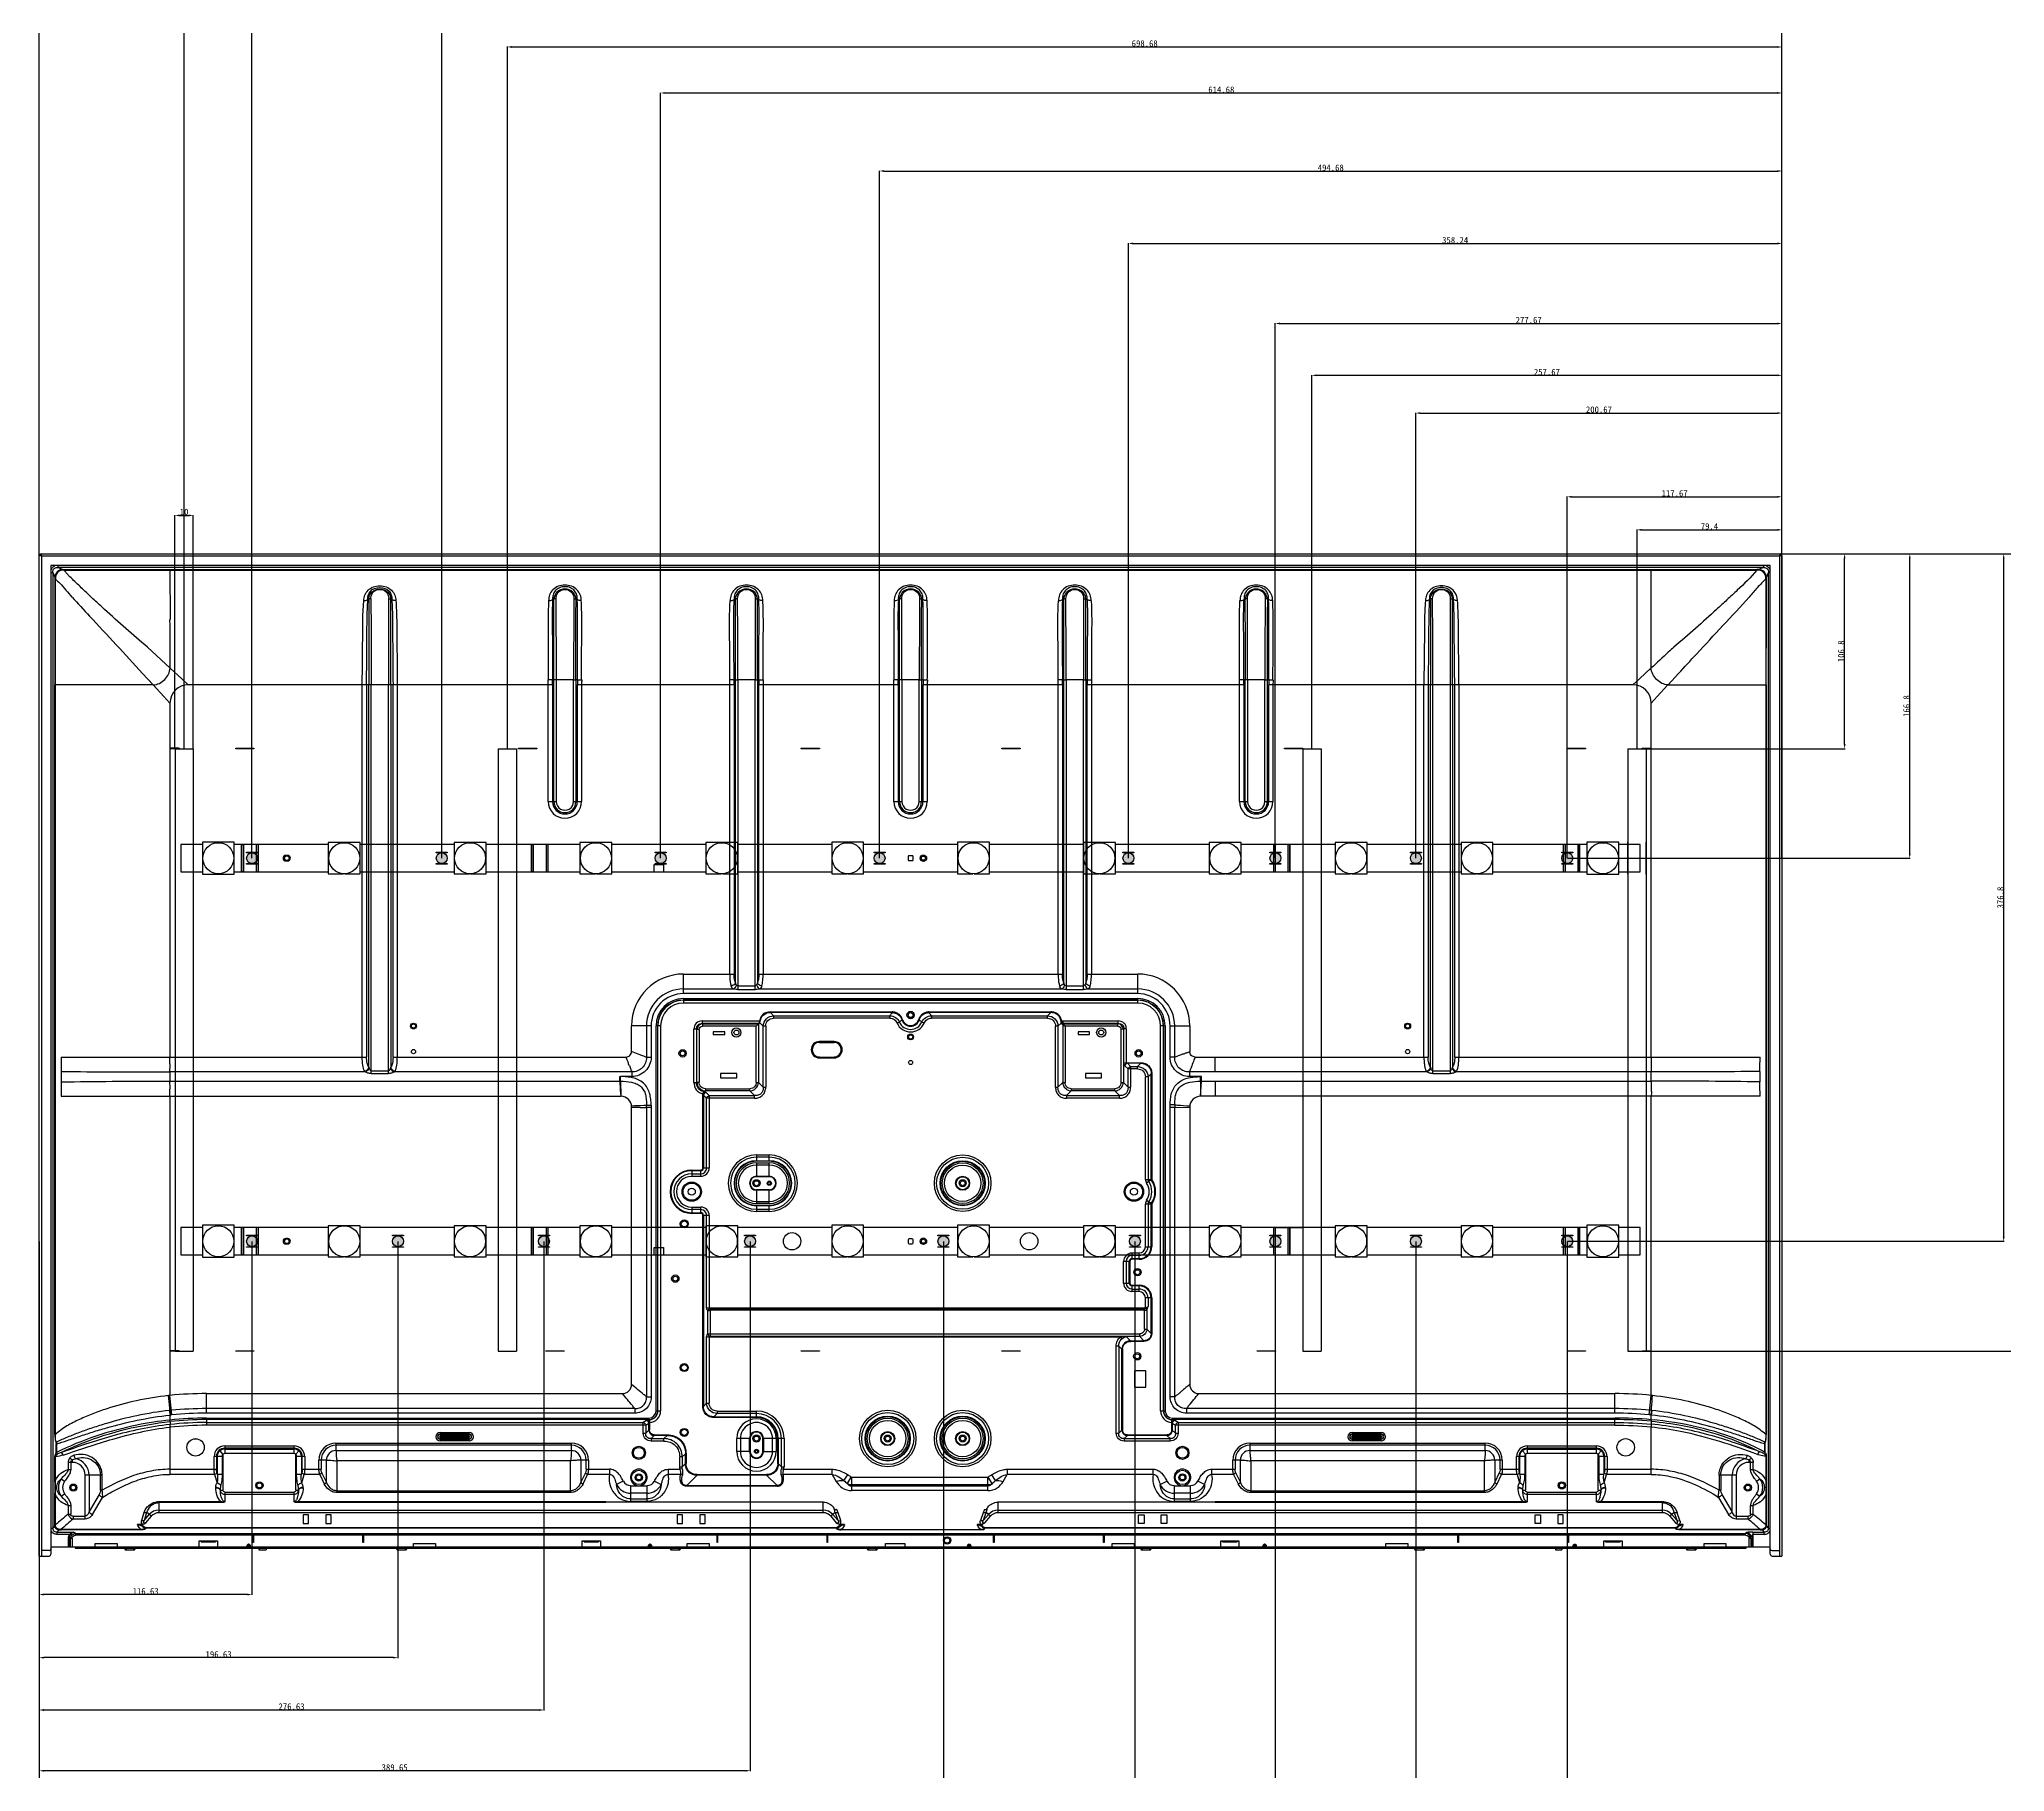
# Model space of a CAD drawing. Header units: millimetres. Extents: x -815 to 2586, y -393 to 7795.
# Drawn here: x 1472 to 2549, y -81 to 868 of the extents above; entities that cross this region are included whole.
import ezdxf

# ---------------------------------------------------------------- set-up
doc = ezdxf.new("R2010")
doc.units = ezdxf.units.MM
doc.header["$LTSCALE"] = 46.255
doc.header["$PDMODE"] = 3
doc.header["$PDSIZE"] = 0.3125
doc.layers.get('0').update_dxf_attribs({"linetype": 'CONTINUOUS'})
doc.layers.get('Defpoints').update_dxf_attribs({"linetype": 'CONTINUOUS'})
doc.layers.add('02___PRT_ALL_AXES', color=7, linetype='CONTINUOUS')
doc.layers.add('06___PRT_ALL_SURFS', color=7, linetype='CONTINUOUS')
doc.styles.get("Standard").update_dxf_attribs({"font": 'simfang.ttf'})
doc.dimstyles.new('DIMSTYLE_1', dxfattribs={"dimtxt": 3.5, "dimasz": 2.5, "dimexe": 0.18, "dimexo": 0.0625, "dimgap": 0.09, "dimtad": 1, "dimdsep": 46, "dimtxsty": 'Standard', "dimblk": '_FILLED', "dimblk1": '_FILLED', "dimblk2": '_FILLED', "dimcen": 0.09, "dimclrt": 5, "dimadec": 0, "dimazin": 0, "dimtp": 0.01, "dimtm": 0.01, "dimtfac": 1, "dimtofl": 0, "dimtmove": 0, "dimatfit": 3, "dimldrblk": '_FILLED', "dimfxl": 1, "dimtolj": 1, "dimarcsym": 0})

msp = doc.modelspace()

# ---------------------------------------------------------------- blocks, each defined once
blk = doc.blocks.new('2321213')
at = {"color": 7, "linetype": 'Continuous'}
for p, q in [((-1977.16, -2420.24), (-1977.16, -2420.39)), ((-1977.16, -2420.24), (-1738.96, -2420.24)), ((-1738.96, -2420.39), (-1738.96, -2420.24)), ((-1977.41, -2557.51), (-1977.41, -2420.49)), ((-1977.26, -2420.49), (-1977.41, -2420.49)), ((-1977.24, -2420.4), (-1977.11, -2420.54)), ((-1977.11, -2420.54), (-1977.11, -2557.51)), ((-1739.01, -2420.54), (-1977.11, -2420.54)), ((-1975.81, -2421.83), (-1975.81, -2557.26)), ((-1740.31, -2421.83), (-1975.81, -2421.83)), ((-1975.81, -2422.78), (-1975.56, -2422.78)), ((-1975.56, -2422.78), (-1975.56, -2431.54)), ((-1975.56, -2422.78), (-1975.29, -2423.44)), ((-1974.89, -2421.83), (-1974.89, -2422.11)), ((-1974.24, -2422.37), (-1974.89, -2422.11)), ((-1967.87, -2422.11), (-1974.89, -2422.11)), ((-1741.23, -2422.11), (-1967.87, -2422.11)), ((-1959.51, -2422.39), (-1959.5, -2429.22)), ((-1959.51, -2422.39), (-1756.61, -2422.39)), ((-1959.51, -2422.47), (-1756.61, -2422.47)), ((-1756.61, -2435.86), (-1756.61, -2422.39)), ((-1741.9, -2422.37), (-1742.13, -2422.38)), ((-1741.23, -2422.11), (-1741.9, -2422.37)), ((-1741.23, -2421.83), (-1741.23, -2422.11)), ((-1740.82, -2423.44), (-1740.55, -2422.77)), ((-1740.55, -2422.77), (-1740.31, -2422.77)), ((-1740.55, -2431.54), (-1740.55, -2422.77)), ((-1740.31, -2557.26), (-1740.31, -2421.83)), ((-1738.87, -2420.4), (-1739.01, -2420.54)), ((-1739.01, -2557.51), (-1739.01, -2420.54)), ((-1738.71, -2420.49), (-1738.86, -2420.49)), ((-1738.71, -2420.49), (-1738.71, -2557.51)), ((-1975.29, -2423.69), (-1975.19, -2423.68)), ((-1740.83, -2423.67), (-1740.93, -2423.67)), ((-1932.29, -2426.48), (-1932.41, -2426.47)), ((-1932.29, -2426.48), (-1932.41, -2426.48)), ((-1929.25, -2426.48), (-1929.13, -2426.48)), ((-1906.92, -2426.48), (-1907.09, -2426.47)), ((-1903.89, -2426.47), (-1903.73, -2426.47)), ((-1882.06, -2426.48), (-1882.22, -2426.47)), ((-1879.03, -2426.47), (-1878.87, -2426.47)), ((-1859.57, -2426.48), (-1859.73, -2426.47)), ((-1856.54, -2426.47), (-1856.38, -2426.47)), ((-1837.09, -2426.48), (-1837.25, -2426.47)), ((-1834.05, -2426.47), (-1833.89, -2426.47)), ((-1812.22, -2426.48), (-1812.38, -2426.47)), ((-1809.19, -2426.47), (-1809.03, -2426.47)), ((-1786.86, -2426.48), (-1786.99, -2426.47)), ((-1786.86, -2426.48), (-1786.99, -2426.48)), ((-1783.83, -2426.48), (-1783.7, -2426.48)), ((-1975.56, -2431.54), (-1975.56, -2548.63)), ((-1975.56, -2433.57), (-1975.56, -2460.27)), ((-1962.59, -2433.01), (-1959.5, -2435.87)), ((-1740.55, -2553.67), (-1740.55, -2431.54)), ((-1740.55, -2460.27), (-1740.55, -2433.57)), ((-1957.88, -2437.36), (-1959.5, -2435.87)), ((-1756.61, -2435.86), (-1758.23, -2437.35)), ((-1975.27, -2540.85), (-1975.27, -2438.16)), ((-1961.8, -2438.16), (-1975.27, -2438.16)), ((-1975.19, -2540.85), (-1975.19, -2438.16)), ((-1963.26, -2436.6), (-1961.8, -2438.16)), ((-1961.8, -2438.16), (-1961.76, -2438.21)), ((-1961.76, -2438.21), (-1960.34, -2439.76)), ((-1957.01, -2438.16), (-1957.88, -2437.36)), ((-1907.1, -2438.16), (-1957.01, -2438.16)), ((-1933.17, -2489.15), (-1933.17, -2438.16)), ((-1932.58, -2438.16), (-1932.58, -2489.15)), ((-1932.27, -2490.56), (-1932.27, -2438.16)), ((-1931.95, -2491.42), (-1931.95, -2438.16)), ((-1929.59, -2491.42), (-1929.59, -2438.16)), ((-1929.27, -2438.16), (-1929.27, -2490.56)), ((-1928.96, -2489.15), (-1928.96, -2438.16)), ((-1928.37, -2438.16), (-1928.37, -2489.15)), ((-1907.69, -2454.17), (-1907.69, -2438.16)), ((-1906.91, -2437.47), (-1907.11, -2437.47)), ((-1907.1, -2438.16), (-1907.1, -2454.17)), ((-1906.91, -2454.17), (-1906.91, -2437.47)), ((-1906.59, -2437.47), (-1906.91, -2437.47)), ((-1906.59, -2437.47), (-1906.59, -2454.17)), ((-1904.23, -2437.47), (-1906.59, -2437.47)), ((-1904.23, -2454.17), (-1904.23, -2437.47)), ((-1903.91, -2437.47), (-1903.91, -2454.17)), ((-1903.71, -2437.47), (-1903.91, -2437.47)), ((-1903.71, -2454.17), (-1903.71, -2438.16)), ((-1882.24, -2438.16), (-1903.71, -2438.16)), ((-1903.12, -2438.16), (-1903.12, -2454.17)), ((-1882.83, -2477.78), (-1882.83, -2438.16)), ((-1882.04, -2437.47), (-1882.25, -2437.47)), ((-1882.24, -2438.16), (-1882.24, -2477.78)), ((-1882.04, -2478.99), (-1882.04, -2437.47)), ((-1881.73, -2437.47), (-1881.73, -2479.91)), ((-1879.37, -2437.47), (-1881.73, -2437.47)), ((-1879.37, -2479.91), (-1879.37, -2437.47)), ((-1879.05, -2437.47), (-1879.05, -2478.99)), ((-1878.85, -2437.47), (-1879.05, -2437.47)), ((-1878.85, -2477.78), (-1878.85, -2438.16)), ((-1859.75, -2438.16), (-1878.85, -2438.16)), ((-1878.26, -2438.16), (-1878.26, -2477.78)), ((-1860.34, -2454.17), (-1860.34, -2438.16)), ((-1859.56, -2437.47), (-1859.76, -2437.47)), ((-1859.75, -2438.16), (-1859.75, -2454.17)), ((-1859.56, -2454.17), (-1859.56, -2437.47)), ((-1859.24, -2437.47), (-1859.56, -2437.47)), ((-1859.24, -2437.47), (-1859.24, -2454.17)), ((-1856.88, -2437.47), (-1859.24, -2437.47)), ((-1856.88, -2454.17), (-1856.88, -2437.47)), ((-1856.56, -2437.47), (-1856.56, -2454.17)), ((-1856.36, -2437.47), (-1856.56, -2437.47)), ((-1856.36, -2454.17), (-1856.36, -2438.16)), ((-1837.26, -2438.16), (-1856.36, -2438.16)), ((-1855.77, -2438.16), (-1855.77, -2454.17)), ((-1837.85, -2477.78), (-1837.85, -2438.16)), ((-1837.07, -2437.47), (-1837.27, -2437.47)), ((-1837.26, -2438.16), (-1837.26, -2477.78)), ((-1837.07, -2478.99), (-1837.07, -2437.47)), ((-1836.75, -2437.47), (-1836.75, -2479.91)), ((-1834.39, -2437.47), (-1836.75, -2437.47)), ((-1834.39, -2479.91), (-1834.39, -2437.47)), ((-1834.07, -2437.47), (-1834.07, -2478.99)), ((-1833.87, -2437.47), (-1834.07, -2437.47)), ((-1833.87, -2477.78), (-1833.87, -2438.16)), ((-1812.4, -2438.16), (-1833.87, -2438.16)), ((-1833.29, -2438.16), (-1833.29, -2477.78)), ((-1812.99, -2454.17), (-1812.99, -2438.16)), ((-1812.21, -2437.47), (-1812.41, -2437.47)), ((-1812.4, -2438.16), (-1812.4, -2454.17)), ((-1812.21, -2454.17), (-1812.21, -2437.47)), ((-1811.89, -2437.47), (-1812.21, -2437.47)), ((-1811.89, -2437.47), (-1811.89, -2454.17)), ((-1809.53, -2437.47), (-1811.89, -2437.47)), ((-1809.53, -2454.17), (-1809.53, -2437.47)), ((-1809.21, -2437.47), (-1809.21, -2454.17)), ((-1809.01, -2437.47), (-1809.21, -2437.47)), ((-1809.01, -2454.17), (-1809.01, -2438.16)), ((-1759.11, -2438.16), (-1809.01, -2438.16)), ((-1808.42, -2438.16), (-1808.42, -2454.17)), ((-1787.75, -2489.15), (-1787.75, -2438.16)), ((-1787.16, -2438.16), (-1787.16, -2489.15)), ((-1786.84, -2490.56), (-1786.84, -2438.16)), ((-1786.53, -2491.42), (-1786.53, -2438.16)), ((-1784.17, -2438.16), (-1784.17, -2491.42)), ((-1783.85, -2438.16), (-1783.85, -2490.56)), ((-1783.53, -2489.15), (-1783.53, -2438.16)), ((-1782.95, -2438.16), (-1782.95, -2489.15)), ((-1758.23, -2437.35), (-1759.11, -2438.16)), ((-1755.78, -2439.76), (-1754.36, -2438.21)), ((-1754.36, -2438.21), (-1754.31, -2438.16)), ((-1754.31, -2438.16), (-1752.87, -2436.61)), ((-1754.31, -2438.16), (-1740.85, -2438.16)), ((-1740.92, -2438.16), (-1740.92, -2540.85)), ((-1740.85, -2438.16), (-1740.85, -2540.85)), ((-1960.34, -2439.76), (-1959.51, -2440.66)), ((-1959.51, -2440.66), (-1959.51, -2489.15)), ((-1756.61, -2440.66), (-1755.78, -2439.76)), ((-1756.61, -2489.15), (-1756.61, -2440.66)), ((-1958.26, -2446.85), (-1959.51, -2446.85)), ((-1958.26, -2446.92), (-1959.51, -2446.92)), ((-1958.26, -2446.85), (-1958.26, -2446.92)), ((-1950.51, -2446.92), (-1950.51, -2446.85)), ((-1950.51, -2446.85), (-1948.01, -2446.85)), ((-1948.01, -2446.92), (-1950.51, -2446.92)), ((-1948.01, -2446.85), (-1948.01, -2446.92)), ((-1911.78, -2446.92), (-1911.78, -2446.85)), ((-1911.78, -2446.85), (-1909.28, -2446.85)), ((-1909.28, -2446.92), (-1911.78, -2446.92)), ((-1909.28, -2446.85), (-1909.28, -2446.92)), ((-1873.05, -2446.92), (-1873.05, -2446.85)), ((-1873.05, -2446.85), (-1870.55, -2446.85)), ((-1870.55, -2446.92), (-1873.05, -2446.92)), ((-1870.55, -2446.85), (-1870.55, -2446.92)), ((-1845.56, -2446.92), (-1845.56, -2446.85)), ((-1845.56, -2446.85), (-1843.07, -2446.85)), ((-1843.07, -2446.92), (-1845.56, -2446.92)), ((-1843.07, -2446.85), (-1843.07, -2446.92)), ((-1806.83, -2446.85), (-1804.34, -2446.85)), ((-1806.83, -2446.92), (-1806.83, -2446.85)), ((-1804.34, -2446.92), (-1806.83, -2446.92)), ((-1804.34, -2446.85), (-1804.34, -2446.92)), ((-1768.1, -2446.85), (-1765.61, -2446.85)), ((-1768.1, -2446.92), (-1768.1, -2446.85)), ((-1765.61, -2446.92), (-1768.1, -2446.92)), ((-1765.61, -2446.85), (-1765.61, -2446.92)), ((-1757.86, -2446.85), (-1756.61, -2446.85)), ((-1757.86, -2446.92), (-1757.86, -2446.85)), ((-1757.86, -2446.92), (-1756.61, -2446.92)), ((-1907.69, -2454.17), (-1906.59, -2454.17)), ((-1904.23, -2454.17), (-1903.12, -2454.17)), ((-1860.34, -2454.17), (-1859.24, -2454.17)), ((-1856.88, -2454.17), (-1855.77, -2454.17)), ((-1812.99, -2454.17), (-1811.89, -2454.17)), ((-1809.53, -2454.17), (-1808.42, -2454.17)), ((-1949.02, -2461.16), (-1949.02, -2461.09)), ((-1949.02, -2461.09), (-1947.52, -2461.09)), ((-1947.52, -2461.16), (-1949.02, -2461.16)), ((-1949.02, -2462.74), (-1949.02, -2462.66)), ((-1949.02, -2462.66), (-1947.52, -2462.66)), ((-1947.52, -2462.74), (-1949.02, -2462.74)), ((-1947.52, -2461.09), (-1947.52, -2461.16)), ((-1947.52, -2462.66), (-1947.52, -2462.74)), ((-1923.03, -2461.16), (-1923.03, -2461.09)), ((-1923.03, -2461.09), (-1921.53, -2461.09)), ((-1921.53, -2461.16), (-1923.03, -2461.16)), ((-1923.03, -2462.74), (-1923.03, -2462.66)), ((-1923.03, -2462.66), (-1921.53, -2462.66)), ((-1921.53, -2462.74), (-1923.03, -2462.74)), ((-1921.53, -2461.09), (-1921.53, -2461.16)), ((-1921.53, -2462.66), (-1921.53, -2462.74)), ((-1893.05, -2461.16), (-1893.05, -2461.09)), ((-1893.05, -2461.09), (-1891.55, -2461.09)), ((-1891.55, -2461.16), (-1893.05, -2461.16)), ((-1893.05, -2462.74), (-1893.05, -2462.66)), ((-1893.05, -2462.66), (-1891.55, -2462.66)), ((-1891.55, -2462.74), (-1893.05, -2462.74)), ((-1891.55, -2461.09), (-1891.55, -2461.16)), ((-1891.55, -2462.66), (-1891.55, -2462.74)), ((-1863.06, -2461.16), (-1863.06, -2461.09)), ((-1863.06, -2461.09), (-1861.56, -2461.09)), ((-1861.56, -2461.16), (-1863.06, -2461.16)), ((-1863.06, -2462.74), (-1863.06, -2462.66)), ((-1863.06, -2462.66), (-1861.56, -2462.66)), ((-1861.56, -2462.74), (-1863.06, -2462.74)), ((-1861.56, -2461.09), (-1861.56, -2461.16)), ((-1861.56, -2462.66), (-1861.56, -2462.74)), ((-1828.97, -2461.09), (-1827.47, -2461.09)), ((-1828.97, -2461.16), (-1828.97, -2461.09)), ((-1827.47, -2461.16), (-1828.97, -2461.16)), ((-1828.97, -2462.66), (-1827.47, -2462.66)), ((-1828.97, -2462.74), (-1828.97, -2462.66)), ((-1827.47, -2462.74), (-1828.97, -2462.74)), ((-1827.47, -2461.09), (-1827.47, -2461.16)), ((-1827.47, -2462.66), (-1827.47, -2462.74)), ((-1808.84, -2461.09), (-1807.34, -2461.09)), ((-1808.84, -2461.16), (-1808.84, -2461.09)), ((-1807.34, -2461.16), (-1808.84, -2461.16)), ((-1808.84, -2462.66), (-1807.34, -2462.66)), ((-1808.84, -2462.74), (-1808.84, -2462.66)), ((-1807.34, -2462.74), (-1808.84, -2462.74)), ((-1807.34, -2461.09), (-1807.34, -2461.16)), ((-1807.34, -2462.66), (-1807.34, -2462.74)), ((-1789.6, -2461.09), (-1788.1, -2461.09)), ((-1789.6, -2461.16), (-1789.6, -2461.09)), ((-1788.1, -2461.16), (-1789.6, -2461.16)), ((-1789.6, -2462.66), (-1788.1, -2462.66)), ((-1789.6, -2462.74), (-1789.6, -2462.66)), ((-1788.1, -2462.74), (-1789.6, -2462.74)), ((-1788.1, -2461.09), (-1788.1, -2461.16)), ((-1788.1, -2462.66), (-1788.1, -2462.74)), ((-1768.86, -2461.09), (-1767.36, -2461.09)), ((-1768.86, -2461.16), (-1768.86, -2461.09)), ((-1767.36, -2461.16), (-1768.86, -2461.16)), ((-1768.86, -2462.66), (-1767.36, -2462.66)), ((-1768.86, -2462.74), (-1768.86, -2462.66)), ((-1767.36, -2462.74), (-1768.86, -2462.74)), ((-1767.36, -2461.09), (-1767.36, -2461.16)), ((-1767.36, -2462.66), (-1767.36, -2462.74)), ((-1740.55, -2489.01), (-1740.55, -2462.3)), ((-1889.17, -2480.47), (-1889.17, -2477.78)), ((-1889.17, -2477.78), (-1882.24, -2477.78)), ((-1881.73, -2479.41), (-1879.37, -2479.41)), ((-1878.85, -2477.78), (-1837.26, -2477.78)), ((-1836.75, -2479.41), (-1834.39, -2479.41)), ((-1833.87, -2477.78), (-1826.95, -2477.78)), ((-1826.95, -2480.47), (-1826.95, -2477.78)), ((-1882.33, -2479.84), (-1889.17, -2479.84)), ((-1826.95, -2480.47), (-1889.17, -2480.47)), ((-1889.17, -2481.14), (-1889.17, -2481.76)), ((-1889.17, -2481.14), (-1826.95, -2481.14)), ((-1826.95, -2481.35), (-1889.17, -2481.35)), ((-1889.17, -2481.38), (-1826.95, -2481.38)), ((-1826.95, -2481.76), (-1889.17, -2481.76)), ((-1881.73, -2479.91), (-1879.37, -2479.91)), ((-1837.36, -2479.84), (-1878.76, -2479.84)), ((-1836.75, -2479.91), (-1834.39, -2479.91)), ((-1826.95, -2479.84), (-1833.78, -2479.84)), ((-1826.95, -2481.76), (-1826.95, -2481.14)), ((-1886.6, -2484.21), (-1886.6, -2484.57)), ((-1886.6, -2484.21), (-1878.75, -2484.21)), ((-1886.6, -2484.57), (-1886.57, -2484.6)), ((-1878.84, -2484.57), (-1886.6, -2484.57)), ((-1886.57, -2484.6), (-1886.57, -2484.92)), ((-1886.57, -2484.6), (-1878.88, -2484.6)), ((-1879.2, -2484.92), (-1878.9, -2484.62)), ((-1878.9, -2484.62), (-1878.9, -2492.63)), ((-1878.88, -2484.6), (-1878.84, -2484.57)), ((-1878.75, -2484.42), (-1878.75, -2484.21)), ((-1878.75, -2484.42), (-1878.25, -2484.92)), ((-1877.25, -2482.98), (-1877.25, -2483.06)), ((-1877.25, -2482.98), (-1860.6, -2482.98)), ((-1876.82, -2483.5), (-1877.25, -2483.06)), ((-1860.6, -2483.06), (-1877.25, -2483.06)), ((-1876.82, -2483.5), (-1876.82, -2483.84)), ((-1876.82, -2483.5), (-1860.91, -2483.5)), ((-1860.91, -2483.84), (-1876.82, -2483.84)), ((-1860.91, -2483.84), (-1860.91, -2483.5)), ((-1860.6, -2483.06), (-1860.6, -2482.98)), ((-1859.59, -2484.36), (-1859.91, -2484.5)), ((-1859.16, -2484.04), (-1859.24, -2484.07)), ((-1856.87, -2484.07), (-1856.96, -2484.04)), ((-1856.2, -2484.5), (-1856.52, -2484.36)), ((-1855.51, -2482.98), (-1855.51, -2483.06)), ((-1855.51, -2482.98), (-1838.86, -2482.98)), ((-1838.86, -2483.06), (-1855.51, -2483.06)), ((-1855.21, -2483.5), (-1855.21, -2483.84)), ((-1855.21, -2483.5), (-1839.29, -2483.5)), ((-1839.29, -2483.84), (-1855.21, -2483.84)), ((-1838.86, -2483.06), (-1839.29, -2483.5)), ((-1839.29, -2483.84), (-1839.29, -2483.5)), ((-1838.86, -2483.06), (-1838.86, -2482.98)), ((-1837.87, -2484.92), (-1837.45, -2484.51)), ((-1837.43, -2484.53), (-1837.22, -2484.7)), ((-1837.36, -2484.24), (-1837.24, -2484.56)), ((-1837.22, -2484.7), (-1837.22, -2492.63)), ((-1837.18, -2484.21), (-1829.64, -2484.21)), ((-1837.18, -2484.57), (-1837.18, -2484.21)), ((-1829.64, -2484.57), (-1837.18, -2484.57)), ((-1837.18, -2484.57), (-1837.14, -2484.6)), ((-1837.14, -2484.6), (-1829.68, -2484.6)), ((-1829.64, -2484.57), (-1829.68, -2484.6)), ((-1829.68, -2484.92), (-1829.68, -2484.6)), ((-1829.64, -2484.57), (-1829.64, -2484.21)), ((-1896.28, -2488.4), (-1896.28, -2484.9)), ((-1893.6, -2484.9), (-1896.28, -2484.9)), ((-1894.23, -2484.9), (-1894.23, -2489.19)), ((-1893.6, -2484.91), (-1893.6, -2489.18)), ((-1892.93, -2537.62), (-1892.93, -2484.9)), ((-1892.31, -2484.9), (-1892.93, -2484.9)), ((-1892.72, -2484.9), (-1892.72, -2537.62)), ((-1892.68, -2537.62), (-1892.68, -2484.9)), ((-1892.31, -2484.9), (-1892.31, -2537.62)), ((-1887.74, -2492.62), (-1887.74, -2485.34)), ((-1887.37, -2485.34), (-1887.74, -2485.34)), ((-1887.37, -2485.34), (-1887.37, -2492.62)), ((-1887.37, -2485.34), (-1887.34, -2485.37)), ((-1887.34, -2492.58), (-1887.34, -2485.37)), ((-1887.03, -2485.37), (-1887.34, -2485.37)), ((-1887.03, -2485.37), (-1887.03, -2492.58)), ((-1879.2, -2484.92), (-1886.57, -2484.92)), ((-1885.09, -2485.68), (-1885.09, -2486.08)), ((-1883.52, -2485.68), (-1885.09, -2485.68)), ((-1885.09, -2486.08), (-1883.52, -2486.08)), ((-1883.52, -2486.08), (-1883.52, -2485.68)), ((-1879.2, -2492.63), (-1879.2, -2484.92)), ((-1878.25, -2493.28), (-1878.25, -2484.92)), ((-1877.9, -2484.92), (-1878.25, -2484.92)), ((-1877.9, -2484.92), (-1877.9, -2493.28)), ((-1868.55, -2487.03), (-1870.55, -2487.03)), ((-1870.55, -2487.15), (-1870.55, -2487.03)), ((-1870.55, -2487.15), (-1868.55, -2487.15)), ((-1868.55, -2487.03), (-1868.55, -2487.15)), ((-1837.87, -2484.92), (-1838.21, -2484.92)), ((-1838.21, -2493.28), (-1838.21, -2484.92)), ((-1837.87, -2484.92), (-1837.87, -2493.28)), ((-1829.68, -2484.92), (-1836.91, -2484.92)), ((-1836.91, -2484.92), (-1836.91, -2492.63)), ((-1833.55, -2485.68), (-1835.12, -2485.68)), ((-1835.12, -2485.68), (-1835.12, -2486.08)), ((-1835.12, -2486.08), (-1833.55, -2486.08)), ((-1833.55, -2486.08), (-1833.55, -2485.68)), ((-1828.92, -2485.35), (-1829.23, -2485.35)), ((-1829.23, -2492.63), (-1829.23, -2485.35)), ((-1828.85, -2485.3), (-1828.92, -2485.35)), ((-1828.92, -2485.35), (-1828.92, -2492.63)), ((-1828.51, -2485.3), (-1828.85, -2485.3)), ((-1828.85, -2489.93), (-1828.85, -2485.3)), ((-1828.51, -2485.3), (-1828.51, -2489.93)), ((-1823.19, -2484.9), (-1823.81, -2484.9)), ((-1823.81, -2537.62), (-1823.81, -2484.9)), ((-1823.43, -2484.9), (-1823.43, -2537.62)), ((-1823.4, -2537.62), (-1823.4, -2484.9)), ((-1823.19, -2484.9), (-1823.19, -2537.62)), ((-1822.51, -2484.9), (-1819.83, -2484.9)), ((-1822.51, -2489.18), (-1822.51, -2484.91)), ((-1821.88, -2489.19), (-1821.88, -2484.9)), ((-1819.83, -2484.9), (-1819.83, -2488.41)), ((-1974.41, -2489.15), (-1974.41, -2494.52)), ((-1974.41, -2489.15), (-1932.58, -2489.15)), ((-1928.96, -2489.15), (-1897.03, -2489.15)), ((-1894.23, -2489.19), (-1893.6, -2489.19)), ((-1870.55, -2489.15), (-1868.55, -2489.15)), ((-1870.55, -2489.27), (-1870.55, -2489.15)), ((-1870.55, -2489.27), (-1868.55, -2489.27)), ((-1868.55, -2489.15), (-1868.55, -2489.27)), ((-1828.85, -2489.93), (-1826.54, -2489.93)), ((-1826.54, -2490.01), (-1828.36, -2490.01)), ((-1827.93, -2490.45), (-1828.36, -2490.01)), ((-1826.54, -2490.01), (-1826.97, -2490.45)), ((-1826.54, -2490.01), (-1826.54, -2489.93)), ((-1821.88, -2489.19), (-1822.51, -2489.19)), ((-1819.08, -2489.15), (-1787.16, -2489.15)), ((-1816.33, -2491.2), (-1816.33, -2489.15)), ((-1783.53, -2489.15), (-1741.71, -2489.15)), ((-1932.79, -2491.2), (-1959.51, -2491.2)), ((-1959.51, -2492.47), (-1897.9, -2492.47)), ((-1931.95, -2491.05), (-1929.59, -2491.05)), ((-1931.95, -2491.42), (-1929.59, -2491.42)), ((-1896.25, -2491.2), (-1928.75, -2491.2)), ((-1897.9, -2492.47), (-1897.9, -2491.84)), ((-1897.79, -2492.47), (-1897.78, -2491.84)), ((-1896.25, -2491.84), (-1897.78, -2491.84)), ((-1896.25, -2491.2), (-1896.25, -2491.84)), ((-1887.74, -2492.62), (-1887.37, -2492.62)), ((-1887.37, -2492.62), (-1887.34, -2492.58)), ((-1887.34, -2492.58), (-1887.03, -2492.58)), ((-1884.08, -2491.4), (-1884.08, -2492)), ((-1881.88, -2491.4), (-1884.08, -2491.4)), ((-1884.08, -2492), (-1881.88, -2492)), ((-1881.88, -2492), (-1881.88, -2491.4)), ((-1879.2, -2492.63), (-1878.9, -2492.63)), ((-1878.25, -2493.28), (-1878.9, -2492.63)), ((-1837.22, -2492.63), (-1837.87, -2493.28)), ((-1837.22, -2492.63), (-1836.91, -2492.63)), ((-1831.91, -2491.4), (-1834.11, -2491.4)), ((-1834.11, -2491.4), (-1834.11, -2492)), ((-1834.11, -2492), (-1831.91, -2492)), ((-1831.91, -2492), (-1831.91, -2491.4)), ((-1829.23, -2492.63), (-1828.92, -2492.63)), ((-1828.28, -2493.28), (-1828.92, -2492.63)), ((-1828.71, -2490.36), (-1828.28, -2490.79)), ((-1826.97, -2490.79), (-1828.28, -2490.79)), ((-1828.28, -2493.28), (-1828.28, -2490.79)), ((-1827.93, -2490.45), (-1826.97, -2490.45)), ((-1827.93, -2490.45), (-1827.93, -2493.28)), ((-1826.97, -2490.79), (-1826.97, -2490.45)), ((-1825.54, -2491.88), (-1825.89, -2491.88)), ((-1825.89, -2505.91), (-1825.89, -2491.88)), ((-1825.54, -2491.88), (-1825.11, -2491.44)), ((-1825.54, -2491.88), (-1825.54, -2505.91)), ((-1825.02, -2491.44), (-1825.11, -2491.44)), ((-1825.11, -2505.91), (-1825.11, -2491.44)), ((-1825.02, -2491.47), (-1825.02, -2505.91)), ((-1787.36, -2491.2), (-1819.87, -2491.2)), ((-1819.87, -2491.2), (-1819.87, -2491.84)), ((-1818.36, -2491.84), (-1819.86, -2491.84)), ((-1818.36, -2492.47), (-1818.36, -2491.84)), ((-1818.33, -2494.52), (-1818.22, -2492.47)), ((-1818.22, -2492.47), (-1818.22, -2491.84)), ((-1818.22, -2492.47), (-1756.61, -2492.47)), ((-1816.33, -2492.47), (-1816.33, -2494.52)), ((-1786.53, -2491.05), (-1784.17, -2491.05)), ((-1786.53, -2491.42), (-1784.17, -2491.42)), ((-1756.61, -2491.2), (-1783.33, -2491.2)), ((-1741.71, -2492.55), (-1741.71, -2491.12)), ((-1740.55, -2517.75), (-1740.55, -2491.04)), ((-1959.51, -2494.52), (-1959.51, -2535.5)), ((-1886.45, -2493.86), (-1886.51, -2494.19)), ((-1886.51, -2504.35), (-1886.51, -2494.19)), ((-1886.43, -2494.36), (-1886.43, -2504.35)), ((-1886.43, -2494.36), (-1886, -2494.79)), ((-1886.25, -2493.91), (-1886.16, -2493.8)), ((-1886.16, -2493.49), (-1886.16, -2493.8)), ((-1886.16, -2493.49), (-1880.07, -2493.49)), ((-1880.07, -2493.8), (-1886.16, -2493.8)), ((-1885.65, -2494.44), (-1886.08, -2494.01)), ((-1886, -2504.35), (-1886, -2494.79)), ((-1879.42, -2494.79), (-1886, -2494.79)), ((-1885.65, -2494.44), (-1885.65, -2504.35)), ((-1885.65, -2494.44), (-1879.42, -2494.44)), ((-1880.07, -2493.8), (-1880.07, -2493.49)), ((-1880.07, -2493.8), (-1879.42, -2494.44)), ((-1879.42, -2494.79), (-1879.42, -2494.44)), ((-1878.25, -2493.28), (-1877.9, -2493.28)), ((-1838.21, -2493.28), (-1837.87, -2493.28)), ((-1836.7, -2494.44), (-1836.05, -2493.8)), ((-1836.7, -2494.44), (-1829.44, -2494.44)), ((-1836.7, -2494.44), (-1836.7, -2494.79)), ((-1829.44, -2494.79), (-1836.7, -2494.79)), ((-1836.05, -2493.49), (-1830.09, -2493.49)), ((-1836.05, -2493.49), (-1836.05, -2493.8)), ((-1830.09, -2493.8), (-1836.05, -2493.8)), ((-1830.09, -2493.8), (-1830.09, -2493.49)), ((-1830.09, -2493.8), (-1829.44, -2494.44)), ((-1829.44, -2494.79), (-1829.44, -2494.44)), ((-1828.28, -2493.28), (-1827.93, -2493.28)), ((-1741.71, -2494.52), (-1818.33, -2494.52)), ((-1756.61, -2535.5), (-1756.61, -2494.52)), ((-1896.28, -2534), (-1896.28, -2496.02)), ((-1894.24, -2495.77), (-1893.61, -2495.76)), ((-1894.23, -2496.07), (-1894.23, -2535.7)), ((-1893.6, -2496.07), (-1894.23, -2496.07)), ((-1893.61, -2495.76), (-1893.6, -2496.07)), ((-1893.6, -2496.07), (-1893.6, -2535.7)), ((-1821.88, -2495.71), (-1822.51, -2495.69)), ((-1821.88, -2496.07), (-1822.51, -2496.07)), ((-1822.51, -2535.71), (-1822.51, -2496.07)), ((-1821.88, -2496.07), (-1819.83, -2496.02)), ((-1821.88, -2535.7), (-1821.88, -2496.07)), ((-1819.83, -2496.02), (-1819.83, -2534)), ((-1879.17, -2502.57), (-1879.17, -2503.43)), ((-1879.17, -2502.57), (-1877.42, -2502.57)), ((-1877.42, -2502.88), (-1879.17, -2502.88)), ((-1879.17, -2503.36), (-1877.42, -2503.36)), ((-1877.42, -2503.43), (-1879.17, -2503.43)), ((-1879.17, -2503.65), (-1879.17, -2505.56)), ((-1879.17, -2503.65), (-1877.42, -2503.65)), ((-1877.42, -2503.43), (-1877.42, -2502.57)), ((-1877.42, -2505.56), (-1877.42, -2503.65)), ((-1888.04, -2504.63), (-1888.04, -2505.5)), ((-1888.04, -2504.63), (-1886.79, -2504.63)), ((-1886.79, -2504.72), (-1888.04, -2504.72)), ((-1888.04, -2505.15), (-1886.79, -2505.15)), ((-1886.79, -2505.5), (-1888.04, -2505.5)), ((-1886.79, -2505.5), (-1886.79, -2504.63)), ((-1886.51, -2504.35), (-1885.65, -2504.35)), ((-1877.42, -2503.95), (-1879.17, -2503.95)), ((-1879.17, -2505.48), (-1877.42, -2505.48)), ((-1877.42, -2505.56), (-1879.17, -2505.56)), ((-1825.89, -2505.91), (-1825.11, -2505.91)), ((-1825.09, -2505.98), (-1825.73, -2506.42)), ((-1825.02, -2505.92), (-1825.11, -2505.91)), ((-1879.17, -2507.32), (-1879.17, -2509.23)), ((-1879.17, -2507.32), (-1877.42, -2507.32)), ((-1877.42, -2507.4), (-1879.17, -2507.4)), ((-1879.17, -2508.93), (-1877.42, -2508.93)), ((-1877.42, -2509.23), (-1877.42, -2507.32)), ((-1825.09, -2509.23), (-1825.73, -2508.79)), ((-1888.04, -2509.71), (-1888.04, -2510.57)), ((-1888.04, -2509.71), (-1886.79, -2509.71)), ((-1886.79, -2510.05), (-1888.04, -2510.05)), ((-1888.04, -2510.49), (-1886.79, -2510.49)), ((-1886.79, -2510.57), (-1888.04, -2510.57)), ((-1886.79, -2510.57), (-1886.79, -2509.71)), ((-1886.51, -2537.01), (-1886.51, -2510.85)), ((-1885.65, -2510.85), (-1886.51, -2510.85)), ((-1886.43, -2510.85), (-1886.43, -2537.01)), ((-1886, -2523.49), (-1886, -2510.85)), ((-1885.65, -2510.85), (-1885.65, -2523.49)), ((-1877.42, -2509.23), (-1879.17, -2509.23)), ((-1879.17, -2509.45), (-1879.17, -2510.31)), ((-1879.17, -2509.45), (-1877.42, -2509.45)), ((-1877.42, -2509.52), (-1879.17, -2509.52)), ((-1879.17, -2510), (-1877.42, -2510)), ((-1877.42, -2510.31), (-1879.17, -2510.31)), ((-1877.42, -2510.31), (-1877.42, -2509.45)), ((-1825.11, -2509.29), (-1825.89, -2509.29)), ((-1825.89, -2515.14), (-1825.89, -2509.29)), ((-1825.54, -2509.29), (-1825.54, -2515.14)), ((-1825.11, -2509.29), (-1825.02, -2509.29)), ((-1825.11, -2515.14), (-1825.11, -2509.29)), ((-1825.02, -2509.29), (-1825.02, -2515.11)), ((-1949.02, -2513.64), (-1949.02, -2513.56)), ((-1949.02, -2513.56), (-1947.52, -2513.56)), ((-1947.52, -2513.64), (-1949.02, -2513.64)), ((-1947.52, -2513.56), (-1947.52, -2513.64)), ((-1929.03, -2513.64), (-1929.03, -2513.56)), ((-1929.03, -2513.56), (-1927.53, -2513.56)), ((-1927.53, -2513.64), (-1929.03, -2513.64)), ((-1927.53, -2513.56), (-1927.53, -2513.64)), ((-1909.04, -2513.64), (-1909.04, -2513.56)), ((-1909.04, -2513.56), (-1907.54, -2513.56)), ((-1907.54, -2513.64), (-1909.04, -2513.64)), ((-1907.54, -2513.56), (-1907.54, -2513.64)), ((-1880.8, -2513.64), (-1880.8, -2513.56)), ((-1880.8, -2513.56), (-1879.3, -2513.56)), ((-1879.3, -2513.64), (-1880.8, -2513.64)), ((-1879.3, -2513.56), (-1879.3, -2513.64)), ((-1854.31, -2513.56), (-1852.81, -2513.56)), ((-1854.31, -2513.64), (-1854.31, -2513.56)), ((-1852.81, -2513.64), (-1854.31, -2513.64)), ((-1852.81, -2513.56), (-1852.81, -2513.64)), ((-1828.09, -2513.56), (-1826.59, -2513.56)), ((-1828.09, -2513.64), (-1828.09, -2513.56)), ((-1826.59, -2513.64), (-1828.09, -2513.64)), ((-1826.59, -2513.56), (-1826.59, -2513.64)), ((-1808.84, -2513.56), (-1807.34, -2513.56)), ((-1808.84, -2513.64), (-1808.84, -2513.56)), ((-1807.34, -2513.64), (-1808.84, -2513.64)), ((-1807.34, -2513.56), (-1807.34, -2513.64)), ((-1789.6, -2513.56), (-1788.1, -2513.56)), ((-1789.6, -2513.64), (-1789.6, -2513.56)), ((-1788.1, -2513.64), (-1789.6, -2513.64)), ((-1788.1, -2513.56), (-1788.1, -2513.64)), ((-1768.86, -2513.56), (-1767.36, -2513.56)), ((-1768.86, -2513.64), (-1768.86, -2513.56)), ((-1767.36, -2513.64), (-1768.86, -2513.64)), ((-1767.36, -2513.56), (-1767.36, -2513.64)), ((-1949.02, -2515.21), (-1949.02, -2515.14)), ((-1949.02, -2515.14), (-1947.52, -2515.14)), ((-1947.52, -2515.21), (-1949.02, -2515.21)), ((-1947.52, -2515.14), (-1947.52, -2515.21)), ((-1929.03, -2515.21), (-1929.03, -2515.14)), ((-1929.03, -2515.14), (-1927.53, -2515.14)), ((-1927.53, -2515.21), (-1929.03, -2515.21)), ((-1927.53, -2515.14), (-1927.53, -2515.21)), ((-1909.04, -2515.21), (-1909.04, -2515.14)), ((-1909.04, -2515.14), (-1907.54, -2515.14)), ((-1907.54, -2515.21), (-1909.04, -2515.21)), ((-1907.54, -2515.14), (-1907.54, -2515.21)), ((-1880.8, -2515.21), (-1880.8, -2515.14)), ((-1880.8, -2515.14), (-1879.3, -2515.14)), ((-1879.3, -2515.21), (-1880.8, -2515.21)), ((-1879.3, -2515.14), (-1879.3, -2515.21)), ((-1854.31, -2515.14), (-1852.81, -2515.14)), ((-1854.31, -2515.21), (-1854.31, -2515.14)), ((-1852.81, -2515.21), (-1854.31, -2515.21)), ((-1852.81, -2515.14), (-1852.81, -2515.21)), ((-1828.02, -2517.14), (-1828.89, -2517.14)), ((-1828.89, -2520.13), (-1828.89, -2517.14)), ((-1828.54, -2517.14), (-1828.54, -2520.13)), ((-1828.11, -2520.13), (-1828.11, -2517.14)), ((-1828.09, -2515.14), (-1826.59, -2515.14)), ((-1828.09, -2515.21), (-1828.09, -2515.14)), ((-1826.59, -2515.21), (-1828.09, -2515.21)), ((-1828.02, -2517.14), (-1828.02, -2520.13)), ((-1827.74, -2515.99), (-1826.75, -2515.99)), ((-1827.74, -2515.99), (-1827.74, -2516.86)), ((-1826.75, -2516.34), (-1827.74, -2516.34)), ((-1827.74, -2516.77), (-1826.75, -2516.77)), ((-1826.75, -2516.86), (-1827.74, -2516.86)), ((-1826.75, -2516.86), (-1826.75, -2515.99)), ((-1826.59, -2515.14), (-1826.59, -2515.21)), ((-1825.89, -2515.14), (-1825.02, -2515.14)), ((-1808.84, -2515.14), (-1807.34, -2515.14)), ((-1808.84, -2515.21), (-1808.84, -2515.14)), ((-1807.34, -2515.21), (-1808.84, -2515.21)), ((-1807.34, -2515.14), (-1807.34, -2515.21)), ((-1789.6, -2515.14), (-1788.1, -2515.14)), ((-1789.6, -2515.21), (-1789.6, -2515.14)), ((-1788.1, -2515.21), (-1789.6, -2515.21)), ((-1788.1, -2515.14), (-1788.1, -2515.21)), ((-1768.86, -2515.14), (-1767.36, -2515.14)), ((-1768.86, -2515.21), (-1768.86, -2515.14)), ((-1767.36, -2515.21), (-1768.86, -2515.21)), ((-1767.36, -2515.14), (-1767.36, -2515.21)), ((-1740.55, -2546.48), (-1740.55, -2519.77)), ((-1828.89, -2520.13), (-1828.02, -2520.13)), ((-1827.74, -2520.41), (-1826.75, -2520.41)), ((-1827.74, -2520.41), (-1827.74, -2521.28)), ((-1826.75, -2520.5), (-1827.74, -2520.5)), ((-1827.74, -2520.93), (-1826.75, -2520.93)), ((-1826.75, -2521.28), (-1827.74, -2521.28)), ((-1826.75, -2521.28), (-1826.75, -2520.41)), ((-1825.02, -2522.13), (-1825.89, -2522.13)), ((-1825.89, -2523.57), (-1825.89, -2522.13)), ((-1825.54, -2522.13), (-1825.54, -2523.34)), ((-1825.11, -2527.02), (-1825.11, -2522.13)), ((-1825.02, -2522.13), (-1825.02, -2527.02)), ((-1886, -2523.49), (-1825.89, -2523.49)), ((-1885.85, -2527.09), (-1885.85, -2523.92)), ((-1885.56, -2523.65), (-1885.5, -2523.84)), ((-1885.46, -2523.62), (-1885.51, -2523.57)), ((-1825.9, -2523.57), (-1885.51, -2523.57)), ((-1885.5, -2523.84), (-1885.5, -2527.44)), ((-1885.46, -2523.62), (-1885.46, -2523.83)), ((-1885.46, -2523.62), (-1826.03, -2523.62)), ((-1826.03, -2523.83), (-1885.46, -2523.83)), ((-1826.03, -2526.44), (-1826.03, -2523.62)), ((-1825.69, -2523.79), (-1825.69, -2526.44)), ((-1829.31, -2527.52), (-1886, -2527.52)), ((-1886, -2536.57), (-1886, -2527.52)), ((-1885.85, -2527.09), (-1826.68, -2527.09)), ((-1885.65, -2527.52), (-1885.65, -2536.57)), ((-1826.68, -2527.44), (-1885.5, -2527.44)), ((-1829.31, -2527.52), (-1829.12, -2527.77)), ((-1827.94, -2528.01), (-1828.52, -2527.44)), ((-1826.68, -2527.44), (-1826.68, -2527.09)), ((-1826.68, -2527.44), (-1826.11, -2528.01)), ((-1826.03, -2526.44), (-1825.69, -2526.44)), ((-1825.11, -2527.02), (-1825.69, -2526.44)), ((-1825.11, -2527.02), (-1825.02, -2527.02)), ((-1958.26, -2529.38), (-1959.51, -2529.38)), ((-1958.26, -2529.45), (-1959.51, -2529.45)), ((-1958.26, -2529.38), (-1958.26, -2529.45)), ((-1950.51, -2529.45), (-1950.51, -2529.38)), ((-1950.51, -2529.38), (-1948.01, -2529.38)), ((-1948.01, -2529.45), (-1950.51, -2529.45)), ((-1948.01, -2529.38), (-1948.01, -2529.45)), ((-1908.03, -2529.45), (-1908.03, -2529.38)), ((-1908.03, -2529.38), (-1905.53, -2529.38)), ((-1905.53, -2529.45), (-1908.03, -2529.45)), ((-1905.53, -2529.38), (-1905.53, -2529.45)), ((-1873.05, -2529.38), (-1870.55, -2529.38)), ((-1873.05, -2529.45), (-1873.05, -2529.38)), ((-1870.55, -2529.45), (-1873.05, -2529.45)), ((-1870.55, -2529.38), (-1870.55, -2529.45)), ((-1845.56, -2529.38), (-1843.07, -2529.38)), ((-1845.56, -2529.45), (-1845.56, -2529.38)), ((-1843.07, -2529.45), (-1845.56, -2529.45)), ((-1843.07, -2529.38), (-1843.07, -2529.45)), ((-1829.54, -2528.75), (-1829.89, -2528.75)), ((-1829.89, -2540.68), (-1829.89, -2528.75)), ((-1829.54, -2528.75), (-1829.11, -2529.18)), ((-1829.54, -2528.75), (-1829.54, -2540.68)), ((-1829.02, -2529.18), (-1829.11, -2529.18)), ((-1829.11, -2540.25), (-1829.11, -2529.18)), ((-1829.02, -2529.18), (-1829.02, -2540.25)), ((-1827.94, -2528.01), (-1826.11, -2528.01)), ((-1827.94, -2528.01), (-1827.94, -2528.1)), ((-1826.11, -2528.1), (-1827.94, -2528.1)), ((-1826.11, -2528.1), (-1826.11, -2528.01)), ((-1810.58, -2529.38), (-1808.08, -2529.38)), ((-1810.58, -2529.45), (-1810.58, -2529.38)), ((-1808.08, -2529.45), (-1810.58, -2529.45)), ((-1808.08, -2529.38), (-1808.08, -2529.45)), ((-1768.1, -2529.38), (-1765.61, -2529.38)), ((-1768.1, -2529.45), (-1768.1, -2529.38)), ((-1765.61, -2529.45), (-1768.1, -2529.45)), ((-1765.61, -2529.38), (-1765.61, -2529.45)), ((-1757.86, -2529.38), (-1756.61, -2529.38)), ((-1757.86, -2529.45), (-1757.86, -2529.38)), ((-1757.86, -2529.45), (-1756.61, -2529.45)), ((-1825.84, -2532.13), (-1827.41, -2532.13)), ((-1827.41, -2532.13), (-1827.41, -2534.38)), ((-1825.84, -2534.38), (-1825.84, -2532.13)), ((-1959.51, -2535.5), (-1959.69, -2535.52)), ((-1959.24, -2538.17), (-1959.51, -2535.5)), ((-1954.51, -2537.94), (-1954.51, -2535.25)), ((-1954.51, -2535.25), (-1897.53, -2535.25)), ((-1894.23, -2535.7), (-1893.6, -2535.7)), ((-1827.41, -2534.38), (-1825.84, -2534.38)), ((-1821.88, -2535.7), (-1822.51, -2535.7)), ((-1818.58, -2535.25), (-1761.61, -2535.25)), ((-1761.61, -2537.94), (-1761.61, -2535.25)), ((-1756.88, -2538.17), (-1756.61, -2535.5)), ((-1756.42, -2535.52), (-1756.61, -2535.5)), ((-1959.57, -2537.57), (-1959.51, -2538.2)), ((-1959.51, -2537.56), (-1959.44, -2538.19)), ((-1959.51, -2538.2), (-1959.51, -2538.88)), ((-1895.84, -2537.31), (-1954.51, -2537.31)), ((-1895.84, -2537.94), (-1954.51, -2537.94)), ((-1954.51, -2538.61), (-1954.51, -2539.59)), ((-1954.51, -2538.61), (-1893.91, -2538.61)), ((-1895.84, -2537.31), (-1895.84, -2537.94)), ((-1893.91, -2538.86), (-1893.91, -2538.61)), ((-1892.93, -2537.62), (-1892.31, -2537.62)), ((-1886.51, -2537.01), (-1886.43, -2537.01)), ((-1886, -2536.57), (-1886.43, -2537.01)), ((-1886, -2536.57), (-1885.65, -2536.57)), ((-1885, -2538.43), (-1884.57, -2538)), ((-1885, -2538.43), (-1879.17, -2538.43)), ((-1885, -2538.43), (-1885, -2538.52)), ((-1879.17, -2538.52), (-1885, -2538.52)), ((-1884.57, -2537.66), (-1879.17, -2537.66)), ((-1884.57, -2537.66), (-1884.57, -2538)), ((-1879.17, -2538), (-1884.57, -2538)), ((-1879.17, -2538.52), (-1879.17, -2537.66)), ((-1823.81, -2537.62), (-1823.19, -2537.62)), ((-1822.2, -2538.61), (-1761.61, -2538.61)), ((-1822.2, -2538.61), (-1822.2, -2538.86)), ((-1761.61, -2537.31), (-1820.28, -2537.31)), ((-1820.28, -2537.31), (-1820.28, -2537.94)), ((-1761.61, -2537.94), (-1820.27, -2537.94)), ((-1761.61, -2539.59), (-1761.61, -2538.61)), ((-1756.61, -2537.56), (-1756.68, -2538.19)), ((-1756.54, -2537.57), (-1756.61, -2538.2)), ((-1756.61, -2538.83), (-1756.61, -2538.2)), ((-1975.27, -2540.85), (-1975.19, -2540.85)), ((-1959.55, -2539.49), (-1959.51, -2539.86)), ((-1959.55, -2539.49), (-1959.5, -2539.49)), ((-1959.51, -2539.86), (-1959.51, -2546.33)), ((-1959.51, -2539.86), (-1959.49, -2539.86)), ((-1959.46, -2539.86), (-1959.5, -2539.49)), ((-1893.91, -2538.82), (-1954.51, -2538.82)), ((-1954.51, -2539.22), (-1894.68, -2539.22)), ((-1894.34, -2539.59), (-1954.51, -2539.59)), ((-1922.52, -2540.58), (-1922.52, -2541.09)), ((-1922.52, -2540.58), (-1918.53, -2540.58)), ((-1918.53, -2540.82), (-1922.52, -2540.82)), ((-1922.52, -2540.85), (-1918.53, -2540.85)), ((-1918.53, -2541.09), (-1922.52, -2541.09)), ((-1922.52, -2541.22), (-1922.52, -2541.74)), ((-1922.52, -2541.22), (-1918.53, -2541.22)), ((-1918.53, -2541.09), (-1918.53, -2540.58)), ((-1918.53, -2541.74), (-1918.53, -2541.22)), ((-1894.25, -2538.95), (-1894.68, -2539.22)), ((-1894.68, -2540.68), (-1894.68, -2539.22)), ((-1894.68, -2540.68), (-1894.34, -2540.68)), ((-1894.34, -2539.59), (-1893.9, -2539.32)), ((-1894.34, -2539.59), (-1894.34, -2540.68)), ((-1893.9, -2540.25), (-1894.34, -2540.68)), ((-1893.9, -2540.25), (-1893.9, -2539.32)), ((-1893.9, -2540.25), (-1893.82, -2540.25)), ((-1893.84, -2538.85), (-1893.82, -2539.23)), ((-1893.82, -2539.23), (-1893.82, -2540.22)), ((-1893.6, -2541.42), (-1893.17, -2540.99)), ((-1893.17, -2540.9), (-1891.42, -2540.9)), ((-1893.17, -2540.9), (-1893.17, -2540.99)), ((-1891.42, -2540.99), (-1893.17, -2540.99)), ((-1891.42, -2540.99), (-1891.85, -2541.42)), ((-1891.42, -2540.99), (-1891.42, -2540.9)), ((-1829.89, -2540.68), (-1829.54, -2540.68)), ((-1829.11, -2540.25), (-1829.54, -2540.68)), ((-1829.11, -2540.25), (-1829.02, -2540.25)), ((-1828.81, -2541.42), (-1828.37, -2540.99)), ((-1828.37, -2540.9), (-1822.95, -2540.9)), ((-1828.37, -2540.9), (-1828.37, -2540.99)), ((-1822.95, -2540.99), (-1828.37, -2540.99)), ((-1822.95, -2540.99), (-1822.95, -2540.9)), ((-1822.95, -2540.99), (-1822.52, -2541.42)), ((-1822.3, -2539.23), (-1822.28, -2538.85)), ((-1822.3, -2540.25), (-1822.3, -2539.23)), ((-1822.3, -2540.25), (-1822.21, -2540.25)), ((-1822.21, -2539.32), (-1821.78, -2539.59)), ((-1822.21, -2539.32), (-1822.21, -2540.25)), ((-1821.78, -2540.68), (-1822.21, -2540.25)), ((-1761.61, -2538.82), (-1822.2, -2538.82)), ((-1821.43, -2539.22), (-1821.87, -2538.95)), ((-1761.61, -2539.59), (-1821.78, -2539.59)), ((-1821.78, -2540.68), (-1821.78, -2539.59)), ((-1821.78, -2540.68), (-1821.43, -2540.68)), ((-1821.43, -2539.22), (-1761.61, -2539.22)), ((-1821.43, -2539.22), (-1821.43, -2540.68)), ((-1797.59, -2540.58), (-1793.59, -2540.58)), ((-1797.59, -2540.58), (-1797.59, -2541.09)), ((-1793.59, -2540.82), (-1797.59, -2540.82)), ((-1797.59, -2540.85), (-1793.59, -2540.85)), ((-1793.59, -2541.09), (-1797.59, -2541.09)), ((-1797.59, -2541.22), (-1793.59, -2541.22)), ((-1797.59, -2541.22), (-1797.59, -2541.74)), ((-1793.59, -2541.09), (-1793.59, -2540.58)), ((-1793.59, -2541.74), (-1793.59, -2541.22)), ((-1756.61, -2546.33), (-1756.61, -2539.82)), ((-1740.92, -2540.85), (-1740.85, -2540.85)), ((-1975.27, -2547.14), (-1975.27, -2543.88)), ((-1975.19, -2543.88), (-1975.27, -2543.88)), ((-1975.19, -2547.14), (-1975.19, -2543.88)), ((-1975.08, -2543.31), (-1975.08, -2542.14)), ((-1975.08, -2542.14), (-1975.05, -2542.14)), ((-1975.08, -2543.31), (-1975.05, -2543.31)), ((-1975.05, -2542.14), (-1975.05, -2543.31)), ((-1953.46, -2545.62), (-1953.46, -2543.87)), ((-1952.31, -2543.87), (-1953.46, -2543.87)), ((-1953.13, -2543.87), (-1953.13, -2545.62)), ((-1953.02, -2546.29), (-1953.02, -2543.87)), ((-1952.26, -2543.56), (-1952.64, -2543.08)), ((-1952.31, -2546.29), (-1952.31, -2543.87)), ((-1952.26, -2543.56), (-1952.26, -2548.48)), ((-1952.01, -2542.42), (-1952.01, -2543.47)), ((-1952.01, -2542.42), (-1942.51, -2542.42)), ((-1942.51, -2542.75), (-1952.01, -2542.75)), ((-1952.01, -2542.86), (-1942.51, -2542.86)), ((-1942.51, -2543.47), (-1952.01, -2543.47)), ((-1942.51, -2543.47), (-1942.51, -2542.42)), ((-1941.88, -2543.08), (-1942.26, -2543.56)), ((-1942.26, -2548.48), (-1942.26, -2543.56)), ((-1942.21, -2543.87), (-1942.21, -2546.29)), ((-1941.06, -2543.87), (-1942.21, -2543.87)), ((-1941.51, -2543.87), (-1941.51, -2546.29)), ((-1941.39, -2545.62), (-1941.39, -2543.87)), ((-1941.06, -2543.87), (-1941.06, -2545.62)), ((-1936.77, -2542.03), (-1936.77, -2543.06)), ((-1936.77, -2542.03), (-1904.53, -2542.03)), ((-1904.53, -2542.34), (-1936.77, -2542.34)), ((-1936.77, -2543.06), (-1904.53, -2543.06)), ((-1918.53, -2541.46), (-1922.52, -2541.46)), ((-1922.52, -2541.5), (-1918.53, -2541.5)), ((-1918.53, -2541.74), (-1922.52, -2541.74)), ((-1904.53, -2543.06), (-1904.53, -2542.03)), ((-1893.6, -2541.42), (-1891.85, -2541.42)), ((-1893.6, -2541.42), (-1893.6, -2541.77)), ((-1891.85, -2541.77), (-1893.6, -2541.77)), ((-1891.85, -2541.77), (-1891.85, -2541.42)), ((-1889.34, -2543.93), (-1889.69, -2543.93)), ((-1889.69, -2545.27), (-1889.69, -2543.93)), ((-1889.34, -2543.93), (-1888.91, -2543.5)), ((-1889.34, -2543.93), (-1889.34, -2545.27)), ((-1888.82, -2543.5), (-1888.91, -2543.5)), ((-1888.91, -2544.84), (-1888.91, -2543.5)), ((-1888.82, -2543.5), (-1888.82, -2544.84)), ((-1880.05, -2541.42), (-1881.87, -2541.42)), ((-1881.87, -2543.17), (-1881.87, -2541.42)), ((-1880.05, -2543.17), (-1881.87, -2543.17)), ((-1881.37, -2541.42), (-1881.37, -2543.17)), ((-1880.13, -2543.17), (-1880.13, -2541.42)), ((-1880.05, -2541.42), (-1880.05, -2543.17)), ((-1876.47, -2541.42), (-1878.28, -2541.42)), ((-1878.28, -2543.17), (-1878.28, -2541.42)), ((-1878.28, -2543.17), (-1876.47, -2543.17)), ((-1878.21, -2541.42), (-1878.21, -2543.17)), ((-1876.96, -2543.17), (-1876.96, -2541.42)), ((-1876.47, -2541.42), (-1876.47, -2543.17)), ((-1875.4, -2541.42), (-1876.26, -2541.42)), ((-1876.26, -2544.84), (-1876.26, -2541.42)), ((-1876.18, -2541.42), (-1876.18, -2544.84)), ((-1875.75, -2545.27), (-1875.75, -2541.42)), ((-1875.4, -2541.42), (-1875.4, -2545.27)), ((-1828.81, -2541.42), (-1822.52, -2541.42)), ((-1828.81, -2541.42), (-1828.81, -2541.77)), ((-1822.52, -2541.77), (-1828.81, -2541.77)), ((-1822.52, -2541.77), (-1822.52, -2541.42)), ((-1811.58, -2542.03), (-1779.35, -2542.03)), ((-1811.58, -2542.03), (-1811.58, -2543.06)), ((-1779.35, -2542.34), (-1811.58, -2542.34)), ((-1811.58, -2543.06), (-1779.35, -2543.06)), ((-1793.59, -2541.46), (-1797.59, -2541.46)), ((-1797.59, -2541.5), (-1793.59, -2541.5)), ((-1793.59, -2541.74), (-1797.59, -2541.74)), ((-1779.35, -2543.06), (-1779.35, -2542.03)), ((-1773.9, -2543.87), (-1775.06, -2543.87)), ((-1775.06, -2545.62), (-1775.06, -2543.87)), ((-1774.73, -2543.87), (-1774.73, -2545.62)), ((-1774.61, -2546.29), (-1774.61, -2543.87)), ((-1773.85, -2543.56), (-1774.23, -2543.08)), ((-1773.9, -2546.29), (-1773.9, -2543.87)), ((-1773.85, -2543.56), (-1773.85, -2548.48)), ((-1773.6, -2542.42), (-1764.11, -2542.42)), ((-1773.6, -2542.42), (-1773.6, -2543.47)), ((-1764.11, -2542.75), (-1773.6, -2542.75)), ((-1773.6, -2542.86), (-1764.11, -2542.86)), ((-1764.11, -2543.47), (-1773.6, -2543.47)), ((-1764.11, -2543.47), (-1764.11, -2542.42)), ((-1763.48, -2543.08), (-1763.86, -2543.56)), ((-1763.86, -2548.48), (-1763.86, -2543.56)), ((-1762.65, -2543.87), (-1763.81, -2543.87)), ((-1763.81, -2543.87), (-1763.81, -2546.29)), ((-1763.1, -2543.87), (-1763.1, -2546.29)), ((-1762.98, -2545.62), (-1762.98, -2543.87)), ((-1762.65, -2543.87), (-1762.65, -2545.62)), ((-1741.04, -2542.14), (-1741.07, -2542.14)), ((-1741.07, -2543.26), (-1741.07, -2542.14)), ((-1741.07, -2543.26), (-1741.04, -2543.26)), ((-1741.04, -2542.14), (-1741.04, -2543.26)), ((-1740.85, -2543.85), (-1740.92, -2543.85)), ((-1740.92, -2543.85), (-1740.92, -2547.14)), ((-1740.85, -2543.85), (-1740.85, -2547.14)), ((-1973.45, -2544.68), (-1973.45, -2545.66)), ((-1972.87, -2544.68), (-1973.45, -2544.68)), ((-1973.45, -2545.66), (-1973.11, -2545.66)), ((-1973.11, -2544.68), (-1973.11, -2545.66)), ((-1972.87, -2544.68), (-1972.87, -2544.36)), ((-1971.13, -2552.44), (-1971.13, -2546.42)), ((-1968.81, -2546.42), (-1971.13, -2546.42)), ((-1970.6, -2546.42), (-1970.6, -2551.42)), ((-1969.03, -2548.5), (-1969.03, -2546.42)), ((-1968.81, -2548.5), (-1968.81, -2546.42)), ((-1959.51, -2545.62), (-1953.13, -2545.62)), ((-1953.4, -2546.33), (-1959.51, -2546.33)), ((-1953.4, -2546.33), (-1953.05, -2547.47)), ((-1953.02, -2546.29), (-1953.07, -2546.1)), ((-1953.02, -2546.29), (-1952.31, -2546.29)), ((-1942.21, -2546.29), (-1941.51, -2546.29)), ((-1941.45, -2546.1), (-1941.51, -2546.29)), ((-1941.47, -2547.47), (-1941.12, -2546.33)), ((-1941.39, -2545.62), (-1938.8, -2545.62)), ((-1939, -2546.33), (-1941.12, -2546.33)), ((-1939.1, -2545.62), (-1939.1, -2544.37)), ((-1938.08, -2544.37), (-1939.1, -2544.37)), ((-1939, -2546.33), (-1938.38, -2547.61)), ((-1938.8, -2544.37), (-1938.8, -2545.62)), ((-1938.08, -2547.38), (-1938.7, -2546.1)), ((-1938.08, -2547.38), (-1938.08, -2544.37)), ((-1936.65, -2544.49), (-1936.65, -2548.8)), ((-1904.65, -2544.49), (-1936.65, -2544.49)), ((-1904.65, -2548.8), (-1904.65, -2544.49)), ((-1902.2, -2544.37), (-1903.22, -2544.37)), ((-1903.22, -2544.37), (-1903.22, -2547.38)), ((-1902.6, -2546.1), (-1903.22, -2547.38)), ((-1902.92, -2547.61), (-1902.3, -2546.33)), ((-1902.5, -2545.62), (-1902.5, -2544.37)), ((-1902.5, -2545.62), (-1899.29, -2545.62)), ((-1899.29, -2546.33), (-1902.3, -2546.33)), ((-1902.2, -2544.37), (-1902.2, -2545.62)), ((-1899.29, -2545.62), (-1899.29, -2546.33)), ((-1891.29, -2545.62), (-1889.66, -2545.62)), ((-1891.29, -2545.62), (-1891.29, -2546.33)), ((-1889.58, -2546.33), (-1891.29, -2546.33)), ((-1889.69, -2545.27), (-1889.34, -2545.27)), ((-1889.33, -2545.57), (-1889.66, -2545.62)), ((-1888.91, -2544.84), (-1889.34, -2545.27)), ((-1888.91, -2544.84), (-1888.82, -2544.84)), ((-1888.73, -2547.86), (-1887.31, -2546.44)), ((-1887.31, -2546.36), (-1877.78, -2546.36)), ((-1887.31, -2546.36), (-1887.31, -2546.44)), ((-1877.78, -2546.44), (-1887.31, -2546.44)), ((-1877.78, -2546.44), (-1877.78, -2546.36)), ((-1877.78, -2546.44), (-1876.36, -2547.86)), ((-1876.26, -2544.84), (-1876.18, -2544.84)), ((-1875.75, -2545.27), (-1876.18, -2544.84)), ((-1875.76, -2545.57), (-1875.43, -2545.62)), ((-1875.75, -2545.27), (-1875.4, -2545.27)), ((-1868.79, -2546.33), (-1875.5, -2546.33)), ((-1875.43, -2545.62), (-1868.79, -2545.62)), ((-1868.79, -2546.33), (-1868.79, -2545.62)), ((-1868.79, -2546.33), (-1868.24, -2547.3)), ((-1867.2, -2547.16), (-1866.67, -2546.38)), ((-1866.7, -2547.59), (-1866.2, -2546.69)), ((-1866.14, -2546.7), (-1847.48, -2546.7)), ((-1866.14, -2546.7), (-1866.14, -2548.55)), ((-1847.48, -2548.55), (-1847.48, -2546.7)), ((-1846.91, -2547.59), (-1847.42, -2546.69)), ((-1846.41, -2547.16), (-1846.95, -2546.38)), ((-1845.38, -2547.3), (-1844.83, -2546.33)), ((-1844.83, -2545.62), (-1824.82, -2545.62)), ((-1844.83, -2545.62), (-1844.83, -2546.33)), ((-1824.82, -2546.33), (-1844.83, -2546.33)), ((-1824.82, -2546.33), (-1824.82, -2545.62)), ((-1816.83, -2545.62), (-1813.62, -2545.62)), ((-1816.83, -2545.62), (-1816.83, -2546.33)), ((-1813.82, -2546.33), (-1816.83, -2546.33)), ((-1812.89, -2544.37), (-1813.92, -2544.37)), ((-1813.92, -2545.62), (-1813.92, -2544.37)), ((-1813.82, -2546.33), (-1813.2, -2547.61)), ((-1813.62, -2544.37), (-1813.62, -2545.62)), ((-1812.89, -2547.38), (-1813.51, -2546.1)), ((-1812.89, -2547.38), (-1812.89, -2544.37)), ((-1779.47, -2544.49), (-1811.47, -2544.49)), ((-1811.47, -2544.49), (-1811.47, -2548.8)), ((-1779.47, -2548.8), (-1779.47, -2544.49)), ((-1777.01, -2544.37), (-1778.04, -2544.37)), ((-1778.04, -2544.37), (-1778.04, -2547.38)), ((-1777.42, -2546.1), (-1778.04, -2547.38)), ((-1777.73, -2547.61), (-1777.11, -2546.33)), ((-1777.32, -2545.62), (-1777.32, -2544.37)), ((-1777.32, -2545.62), (-1774.73, -2545.62)), ((-1774.99, -2546.33), (-1777.11, -2546.33)), ((-1777.01, -2544.37), (-1777.01, -2545.62)), ((-1774.99, -2546.33), (-1774.64, -2547.47)), ((-1774.61, -2546.29), (-1774.66, -2546.1)), ((-1774.61, -2546.29), (-1773.9, -2546.29)), ((-1763.81, -2546.29), (-1763.1, -2546.29)), ((-1763.05, -2546.1), (-1763.1, -2546.29)), ((-1763.06, -2547.47), (-1762.72, -2546.33)), ((-1762.98, -2545.62), (-1756.61, -2545.62)), ((-1756.61, -2546.33), (-1762.72, -2546.33)), ((-1744.98, -2546.42), (-1747.31, -2546.42)), ((-1747.31, -2546.42), (-1747.31, -2548.5)), ((-1747.09, -2546.42), (-1747.09, -2548.5)), ((-1745.51, -2551.42), (-1745.51, -2546.42)), ((-1744.98, -2546.42), (-1744.98, -2552.44)), ((-1743.24, -2544.36), (-1743.24, -2544.68)), ((-1742.66, -2544.68), (-1743.24, -2544.68)), ((-1743.01, -2545.66), (-1743.01, -2544.68)), ((-1743.01, -2545.66), (-1742.66, -2545.66)), ((-1742.66, -2545.66), (-1742.66, -2544.68)), ((-1975.56, -2548.51), (-1975.56, -2553.67)), ((-1975.27, -2547.14), (-1975.19, -2547.14)), ((-1975.27, -2553.25), (-1975.27, -2549.1)), ((-1975.27, -2549.1), (-1975.19, -2549.1)), ((-1975.19, -2553.25), (-1975.19, -2549.1)), ((-1974.4, -2546.93), (-1973.94, -2547.26)), ((-1974.4, -2549.31), (-1973.94, -2548.98)), ((-1969.23, -2549.08), (-1970.6, -2551.42)), ((-1968.81, -2548.5), (-1969.03, -2548.5)), ((-1952.61, -2548.48), (-1952.26, -2548.48)), ((-1952.01, -2548.76), (-1952.01, -2550.07)), ((-1952.01, -2548.76), (-1942.51, -2548.76)), ((-1942.51, -2549.07), (-1952.01, -2549.07)), ((-1942.51, -2550.07), (-1942.51, -2548.76)), ((-1942.26, -2548.48), (-1941.92, -2548.48)), ((-1936.65, -2548.58), (-1904.65, -2548.58)), ((-1904.65, -2548.8), (-1936.65, -2548.8)), ((-1897.42, -2547.25), (-1898.34, -2547.72)), ((-1896.41, -2547.87), (-1895.5, -2547.87)), ((-1896.41, -2547.87), (-1896.41, -2550.03)), ((-1894.16, -2548.9), (-1896.41, -2548.9)), ((-1895.08, -2547.87), (-1894.16, -2547.87)), ((-1894.16, -2550.03), (-1894.16, -2547.87)), ((-1893.16, -2547.25), (-1892.24, -2547.72)), ((-1888.73, -2547.86), (-1876.36, -2547.86)), ((-1888.73, -2547.86), (-1888.73, -2547.95)), ((-1876.36, -2547.95), (-1888.73, -2547.95)), ((-1876.36, -2547.95), (-1876.36, -2547.86)), ((-1847.48, -2547.74), (-1866.14, -2547.74)), ((-1866.14, -2547.91), (-1847.48, -2547.91)), ((-1847.48, -2548.55), (-1866.14, -2548.55)), ((-1823.88, -2547.72), (-1822.96, -2547.25)), ((-1821.95, -2547.87), (-1821.04, -2547.87)), ((-1821.95, -2547.87), (-1821.95, -2550.03)), ((-1819.7, -2548.9), (-1821.95, -2548.9)), ((-1820.61, -2547.87), (-1819.7, -2547.87)), ((-1819.7, -2550.03), (-1819.7, -2547.87)), ((-1817.78, -2547.72), (-1818.7, -2547.25)), ((-1811.47, -2548.58), (-1779.47, -2548.58)), ((-1779.47, -2548.8), (-1811.47, -2548.8)), ((-1774.2, -2548.48), (-1773.85, -2548.48)), ((-1773.6, -2548.76), (-1764.11, -2548.76)), ((-1773.6, -2548.76), (-1773.6, -2550.07)), ((-1764.11, -2549.07), (-1773.6, -2549.07)), ((-1764.11, -2550.07), (-1764.11, -2548.76)), ((-1763.86, -2548.48), (-1763.51, -2548.48)), ((-1747.09, -2548.5), (-1747.31, -2548.5)), ((-1745.51, -2551.42), (-1746.89, -2549.08)), ((-1742.17, -2547.26), (-1741.72, -2546.93)), ((-1742.17, -2548.98), (-1741.72, -2549.31)), ((-1740.85, -2547.14), (-1740.92, -2547.14)), ((-1740.85, -2549.1), (-1740.92, -2549.1)), ((-1740.92, -2549.1), (-1740.92, -2553.25)), ((-1740.85, -2549.1), (-1740.85, -2553.25)), ((-1973.45, -2550.58), (-1973.45, -2551.77)), ((-1973.45, -2550.58), (-1973.11, -2550.58)), ((-1973.45, -2551.77), (-1973.11, -2551.77)), ((-1973.11, -2550.58), (-1973.11, -2551.77)), ((-1972.79, -2552.06), (-1972.79, -2552.44)), ((-1972.79, -2552.06), (-1971.13, -2552.06)), ((-1970.11, -2551.81), (-1968.73, -2549.47)), ((-1963.07, -2551.59), (-1963.42, -2552.65)), ((-1963.01, -2552.61), (-1962.66, -2551.56)), ((-1963.01, -2552.61), (-1962.34, -2551.82)), ((-1962.82, -2552.95), (-1962.06, -2552.06)), ((-1962.06, -2552.06), (-1962.66, -2551.56)), ((-1961.04, -2550.03), (-1961.04, -2551.58)), ((-1961.04, -2550.03), (-1952.54, -2550.03)), ((-1952.54, -2550.19), (-1961.04, -2550.19)), ((-1961.04, -2551.21), (-1870.02, -2551.21)), ((-1870.02, -2551.58), (-1961.04, -2551.58)), ((-1952.54, -2550.19), (-1952.54, -2550.03)), ((-1941.99, -2550.03), (-1941.99, -2550.19)), ((-1941.99, -2550.03), (-1899.79, -2550.03)), ((-1899.79, -2550.19), (-1941.99, -2550.19)), ((-1941.26, -2551.87), (-1941.26, -2553.07)), ((-1940.52, -2551.87), (-1941.26, -2551.87)), ((-1940.52, -2553.07), (-1940.52, -2551.87)), ((-1938.17, -2551.87), (-1938.17, -2553.07)), ((-1937.42, -2551.87), (-1938.17, -2551.87)), ((-1937.42, -2553.07), (-1937.42, -2551.87)), ((-1899.79, -2550.03), (-1899.79, -2550.19)), ((-1870.02, -2550.13), (-1899.79, -2550.13)), ((-1896.41, -2549.68), (-1894.16, -2549.68)), ((-1894.16, -2550.03), (-1896.41, -2550.03)), ((-1889.29, -2551.87), (-1890.04, -2551.87)), ((-1890.04, -2551.87), (-1890.04, -2553.07)), ((-1889.29, -2553.07), (-1889.29, -2551.87)), ((-1886.19, -2551.87), (-1886.94, -2551.87)), ((-1886.94, -2551.87), (-1886.94, -2553.07)), ((-1886.19, -2553.07), (-1886.19, -2551.87)), ((-1870.02, -2551.58), (-1870.02, -2550.13)), ((-1868.4, -2551.56), (-1868.99, -2552.06)), ((-1868.99, -2552.06), (-1868.24, -2552.95)), ((-1868.71, -2551.82), (-1868.05, -2552.61)), ((-1868.56, -2551.12), (-1868.2, -2551.12)), ((-1868.4, -2551.56), (-1868.05, -2552.61)), ((-1867.63, -2552.65), (-1867.98, -2551.59)), ((-1848.13, -2551.59), (-1848.48, -2552.65)), ((-1848.07, -2552.61), (-1847.72, -2551.56)), ((-1848.07, -2552.61), (-1847.4, -2551.82)), ((-1847.92, -2551.12), (-1847.56, -2551.12)), ((-1847.88, -2552.95), (-1847.12, -2552.06)), ((-1847.12, -2552.06), (-1847.72, -2551.56)), ((-1846.1, -2550.13), (-1846.1, -2551.58)), ((-1846.1, -2551.21), (-1755.08, -2551.21)), ((-1755.08, -2551.58), (-1846.1, -2551.58)), ((-1816.33, -2550.13), (-1846.09, -2550.13)), ((-1821.95, -2549.68), (-1819.7, -2549.68)), ((-1819.7, -2550.03), (-1821.95, -2550.03)), ((-1816.33, -2550.03), (-1774.13, -2550.03)), ((-1816.33, -2550.19), (-1816.33, -2550.03)), ((-1774.13, -2550.19), (-1816.33, -2550.19)), ((-1774.13, -2550.19), (-1774.13, -2550.03)), ((-1763.58, -2550.03), (-1755.08, -2550.03)), ((-1763.58, -2550.03), (-1763.58, -2550.19)), ((-1755.08, -2550.19), (-1763.58, -2550.19)), ((-1755.08, -2551.58), (-1755.08, -2550.03)), ((-1753.46, -2551.56), (-1754.05, -2552.06)), ((-1754.05, -2552.06), (-1753.3, -2552.95)), ((-1753.77, -2551.82), (-1753.11, -2552.61)), ((-1753.46, -2551.56), (-1753.11, -2552.61)), ((-1752.69, -2552.65), (-1753.04, -2551.59)), ((-1747.38, -2549.47), (-1746.01, -2551.81)), ((-1744.98, -2552.06), (-1743.33, -2552.06)), ((-1743.33, -2552.44), (-1743.33, -2552.06)), ((-1743.01, -2550.58), (-1742.66, -2550.58)), ((-1743.01, -2551.77), (-1743.01, -2550.58)), ((-1743.01, -2551.77), (-1742.66, -2551.77)), ((-1742.66, -2551.77), (-1742.66, -2550.58)), ((-1975.81, -2553.67), (-1975.56, -2553.67)), ((-1975.27, -2553.38), (-1975.56, -2553.67)), ((-1975.27, -2553.25), (-1975.19, -2553.25)), ((-1975, -2554.23), (-1974.7, -2553.93)), ((-1975, -2554.23), (-1975, -2554.54)), ((-1975, -2554.23), (-1972.72, -2554.23)), ((-1973.26, -2554.54), (-1975, -2554.54)), ((-1974.42, -2553.85), (-1974.42, -2553.92)), ((-1974.42, -2553.85), (-1963.52, -2553.85)), ((-1963.52, -2553.92), (-1974.42, -2553.92)), ((-1973.16, -2554.61), (-1973.26, -2554.54)), ((-1971.13, -2552.44), (-1972.79, -2552.44)), ((-1972.43, -2554.41), (-1972.72, -2554.23)), ((-1972.43, -2554.41), (-1972.43, -2554.65)), ((-1972.43, -2554.41), (-1743.69, -2554.41)), ((-1948.16, -2554.65), (-1972.43, -2554.65)), ((-1963.34, -2553.17), (-1963.71, -2553.17)), ((-1963.52, -2553.92), (-1963.52, -2553.85)), ((-1962.94, -2553.59), (-1962.99, -2553.67)), ((-1962.88, -2553.6), (-1962.88, -2553.8)), ((-1962.88, -2553.6), (-1868.18, -2553.6)), ((-1868.18, -2553.7), (-1962.88, -2553.7)), ((-1948.16, -2555.67), (-1948.16, -2554.66)), ((-1767.96, -2554.67), (-1948.16, -2554.67)), ((-1948.09, -2554.66), (-1948.09, -2555.67)), ((-1941.26, -2553.07), (-1940.52, -2553.07)), ((-1938.17, -2553.07), (-1937.42, -2553.07)), ((-1933.09, -2555.67), (-1933.09, -2554.66)), ((-1933.02, -2554.66), (-1933.02, -2555.67)), ((-1890.04, -2553.07), (-1889.29, -2553.07)), ((-1886.94, -2553.07), (-1886.19, -2553.07)), ((-1884.57, -2555.67), (-1884.57, -2554.66)), ((-1884.49, -2554.66), (-1884.49, -2555.67)), ((-1869.5, -2555.67), (-1869.5, -2554.66)), ((-1869.43, -2554.66), (-1869.43, -2555.67)), ((-1868.18, -2553.8), (-1868.18, -2553.6)), ((-1868.11, -2553.59), (-1868.06, -2553.67)), ((-1867.35, -2553.17), (-1867.71, -2553.17)), ((-1867.57, -2553.88), (-1848.47, -2553.88)), ((-1867.57, -2553.9), (-1867.57, -2553.88)), ((-1848.47, -2553.9), (-1867.57, -2553.9)), ((-1848.4, -2553.17), (-1848.69, -2553.17)), ((-1848.47, -2553.9), (-1848.47, -2553.88)), ((-1848.01, -2553.58), (-1848.07, -2553.66)), ((-1847.94, -2553.6), (-1753.24, -2553.6)), ((-1847.94, -2553.81), (-1847.94, -2553.6)), ((-1753.24, -2553.7), (-1847.94, -2553.7)), ((-1846.69, -2555.67), (-1846.69, -2554.66)), ((-1846.61, -2554.66), (-1846.61, -2555.67)), ((-1831.62, -2555.67), (-1831.62, -2554.66)), ((-1831.55, -2554.66), (-1831.55, -2555.67)), ((-1783.1, -2555.67), (-1783.1, -2554.66)), ((-1783.02, -2554.66), (-1783.02, -2555.67)), ((-1768.03, -2555.67), (-1768.03, -2554.66)), ((-1743.67, -2554.65), (-1767.96, -2554.65)), ((-1767.96, -2554.66), (-1767.96, -2555.67)), ((-1753.24, -2553.81), (-1753.24, -2553.6)), ((-1753.17, -2553.58), (-1753.11, -2553.66)), ((-1752.49, -2553.17), (-1752.77, -2553.17)), ((-1752.68, -2553.85), (-1741.7, -2553.85)), ((-1752.68, -2553.92), (-1752.68, -2553.85)), ((-1741.7, -2553.92), (-1752.68, -2553.92)), ((-1743.33, -2552.44), (-1744.98, -2552.44)), ((-1743.5, -2554.29), (-1743.69, -2554.41)), ((-1743.69, -2554.65), (-1743.69, -2554.41)), ((-1742.7, -2554.23), (-1741.12, -2554.23)), ((-1742.7, -2554.23), (-1742.7, -2556.26)), ((-1741.12, -2554.54), (-1742.7, -2554.54)), ((-1741.7, -2553.92), (-1741.7, -2553.85)), ((-1741.42, -2553.93), (-1741.12, -2554.23)), ((-1741.12, -2554.54), (-1741.12, -2554.23)), ((-1740.92, -2553.25), (-1740.85, -2553.25)), ((-1740.55, -2553.67), (-1740.84, -2553.38)), ((-1740.55, -2553.67), (-1740.31, -2553.67)), ((-1977.41, -2557.51), (-1976.06, -2557.51)), ((-1976.06, -2556.76), (-1977.11, -2556.76)), ((-1975.81, -2556.26), (-1949.04, -2556.26)), ((-1973.42, -2556.26), (-1973.42, -2555.02)), ((-1973.29, -2555.02), (-1973.42, -2555.02)), ((-1973.29, -2555.02), (-1973.29, -2556.26)), ((-1973.29, -2555.02), (-1973.15, -2555.11)), ((-1973.15, -2556.26), (-1973.15, -2555.11)), ((-1972.93, -2555.11), (-1973.15, -2555.11)), ((-1972.93, -2555.11), (-1972.93, -2556.26)), ((-1972.5, -2556.26), (-1972.5, -2556.41)), ((-1972.5, -2556.41), (-1743.61, -2556.41)), ((-1969.75, -2556.41), (-1969.75, -2555.79)), ((-1969.75, -2555.79), (-1966.75, -2555.79)), ((-1969.25, -2556.41), (-1969.25, -2556.32)), ((-1969.13, -2556.31), (-1969.13, -2556.27)), ((-1969.13, -2556.31), (-1969.13, -2556.41)), ((-1967.38, -2556.31), (-1969.13, -2556.31)), ((-1967.38, -2556.31), (-1967.38, -2556.27)), ((-1967.38, -2556.31), (-1967.38, -2556.41)), ((-1967.25, -2556.32), (-1967.25, -2556.41)), ((-1966.75, -2555.79), (-1966.75, -2556.41)), ((-1965.75, -2556.41), (-1965.64, -2556.66)), ((-1965.64, -2556.66), (-1964.37, -2556.66)), ((-1965.45, -2556.66), (-1965.57, -2556.41)), ((-1964.43, -2556.41), (-1964.55, -2556.66)), ((-1964.37, -2556.66), (-1964.25, -2556.41)), ((-1955.51, -2556.41), (-1955.51, -2555.42)), ((-1955.51, -2555.42), (-1953.01, -2555.42)), ((-1955.26, -2555.57), (-1955.26, -2555.42)), ((-1955.26, -2555.57), (-1953.26, -2555.57)), ((-1955.13, -2555.42), (-1955.13, -2555.57)), ((-1953.38, -2555.57), (-1953.38, -2555.42)), ((-1953.26, -2555.42), (-1953.26, -2555.57)), ((-1953.01, -2555.42), (-1953.01, -2556.41)), ((-1948.98, -2556.08), (-1949.04, -2556.26)), ((-1949.04, -2556.26), (-1948.92, -2556.3)), ((-1948.86, -2556.11), (-1948.98, -2556.08)), ((-1948.86, -2556.33), (-1948.93, -2556.33)), ((-1948.92, -2556.3), (-1948.86, -2556.11)), ((-1948.86, -2556.33), (-1948.86, -2556.11)), ((-1948.77, -2555.9), (-1948.77, -2556.41)), ((-1948.77, -2555.9), (-1948.7, -2555.9)), ((-1948.7, -2556.01), (-1948.77, -2556.01)), ((-1948.77, -2556.4), (-1948.7, -2556.4)), ((-1948.7, -2556.41), (-1948.7, -2555.9)), ((-1948.49, -2556.08), (-1948.61, -2556.11)), ((-1948.61, -2556.11), (-1948.55, -2556.3)), ((-1948.61, -2556.11), (-1948.61, -2556.33)), ((-1948.55, -2556.33), (-1948.61, -2556.33)), ((-1948.55, -2556.3), (-1948.43, -2556.26)), ((-1948.43, -2556.26), (-1948.49, -2556.08)), ((-1948.43, -2556.26), (-1894.07, -2556.26)), ((-1948.09, -2555.67), (-1948.16, -2555.67)), ((-1947.32, -2556.41), (-1947.32, -2556.66)), ((-1947.32, -2556.66), (-1946.32, -2556.66)), ((-1946.32, -2556.41), (-1946.32, -2556.66)), ((-1933.02, -2555.67), (-1933.09, -2555.67)), ((-1928.52, -2556.41), (-1928.4, -2556.66)), ((-1928.4, -2556.66), (-1927.14, -2556.66)), ((-1928.22, -2556.66), (-1928.34, -2556.41)), ((-1927.2, -2556.41), (-1927.32, -2556.66)), ((-1927.14, -2556.66), (-1927.02, -2556.41)), ((-1926.15, -2556.41), (-1926.15, -2555.79)), ((-1926.15, -2555.79), (-1923.15, -2555.79)), ((-1925.65, -2556.41), (-1925.65, -2556.32)), ((-1925.52, -2556.31), (-1925.52, -2556.27)), ((-1925.52, -2556.31), (-1925.52, -2556.41)), ((-1923.77, -2556.31), (-1925.52, -2556.31)), ((-1923.77, -2556.31), (-1923.78, -2556.27)), ((-1923.77, -2556.31), (-1923.77, -2556.41)), ((-1923.65, -2556.32), (-1923.65, -2556.41)), ((-1923.15, -2555.79), (-1923.15, -2556.41)), ((-1903.03, -2555.42), (-1900.54, -2555.42)), ((-1903.03, -2556.41), (-1903.03, -2555.42)), ((-1902.78, -2555.57), (-1902.78, -2555.42)), ((-1902.78, -2555.57), (-1900.79, -2555.57)), ((-1902.66, -2555.42), (-1902.66, -2555.57)), ((-1900.91, -2555.57), (-1900.91, -2555.42)), ((-1900.79, -2555.42), (-1900.79, -2555.57)), ((-1900.54, -2555.42), (-1900.54, -2556.41)), ((-1894.01, -2556.08), (-1894.07, -2556.26)), ((-1894.07, -2556.26), (-1893.95, -2556.3)), ((-1893.89, -2556.11), (-1894.01, -2556.08)), ((-1893.95, -2556.3), (-1893.89, -2556.11)), ((-1893.89, -2556.33), (-1893.95, -2556.33)), ((-1893.89, -2556.33), (-1893.89, -2556.11)), ((-1893.8, -2555.9), (-1893.73, -2555.9)), ((-1893.8, -2555.9), (-1893.8, -2556.41)), ((-1893.73, -2556.01), (-1893.8, -2556.01)), ((-1893.8, -2556.4), (-1893.73, -2556.4)), ((-1893.73, -2556.41), (-1893.73, -2555.9)), ((-1893.52, -2556.08), (-1893.64, -2556.11)), ((-1893.64, -2556.11), (-1893.58, -2556.3)), ((-1893.64, -2556.11), (-1893.64, -2556.33)), ((-1893.57, -2556.33), (-1893.64, -2556.33)), ((-1893.58, -2556.3), (-1893.46, -2556.26)), ((-1893.46, -2556.26), (-1893.52, -2556.08)), ((-1893.46, -2556.26), (-1861.08, -2556.26)), ((-1891.04, -2556.41), (-1890.92, -2556.66)), ((-1890.92, -2556.66), (-1889.66, -2556.66)), ((-1890.74, -2556.66), (-1890.86, -2556.41)), ((-1889.72, -2556.41), (-1889.84, -2556.66)), ((-1889.66, -2556.66), (-1889.54, -2556.41)), ((-1888.67, -2555.79), (-1885.67, -2555.79)), ((-1888.67, -2556.41), (-1888.67, -2555.79)), ((-1888.17, -2556.41), (-1888.17, -2556.32)), ((-1888.04, -2556.31), (-1888.04, -2556.27)), ((-1886.29, -2556.31), (-1888.04, -2556.31)), ((-1888.04, -2556.31), (-1888.04, -2556.41)), ((-1886.29, -2556.31), (-1886.29, -2556.27)), ((-1886.29, -2556.31), (-1886.29, -2556.41)), ((-1886.17, -2556.32), (-1886.17, -2556.41)), ((-1885.67, -2555.79), (-1885.67, -2556.41)), ((-1884.49, -2555.67), (-1884.57, -2555.67)), ((-1869.43, -2555.67), (-1869.5, -2555.67)), ((-1864.06, -2556.41), (-1863.94, -2556.66)), ((-1863.94, -2556.66), (-1862.67, -2556.66)), ((-1863.76, -2556.66), (-1863.87, -2556.41)), ((-1862.74, -2556.41), (-1862.85, -2556.66)), ((-1862.67, -2556.66), (-1862.56, -2556.41)), ((-1861.51, -2555.79), (-1858.86, -2555.79)), ((-1861.51, -2556.41), (-1861.51, -2555.79)), ((-1861.18, -2556.41), (-1861.18, -2556.32)), ((-1861.13, -2556.31), (-1861.06, -2556.31)), ((-1861.06, -2556.27), (-1850.34, -2556.26)), ((-1861.06, -2556.27), (-1861.06, -2556.31)), ((-1861.06, -2556.31), (-1859.31, -2556.31)), ((-1861.06, -2556.41), (-1861.06, -2556.31)), ((-1859.31, -2556.26), (-1859.31, -2556.31)), ((-1859.31, -2556.31), (-1859.31, -2556.41)), ((-1859.18, -2556.32), (-1859.18, -2556.41)), ((-1858.86, -2555.79), (-1858.86, -2556.41)), ((-1850.28, -2556.08), (-1850.34, -2556.26)), ((-1850.34, -2556.26), (-1850.22, -2556.3)), ((-1850.17, -2556.11), (-1850.28, -2556.08)), ((-1850.17, -2556.33), (-1850.23, -2556.33)), ((-1850.22, -2556.3), (-1850.17, -2556.11)), ((-1850.17, -2556.33), (-1850.17, -2556.26)), ((-1850.07, -2555.9), (-1850, -2555.9)), ((-1850.07, -2555.9), (-1850.07, -2556.41)), ((-1850, -2556.01), (-1850.07, -2556.01)), ((-1850.07, -2556.4), (-1850, -2556.4)), ((-1850, -2556.41), (-1850, -2555.9)), ((-1849.79, -2556.08), (-1849.91, -2556.11)), ((-1849.91, -2556.11), (-1849.85, -2556.3)), ((-1849.91, -2556.26), (-1849.91, -2556.33)), ((-1849.85, -2556.33), (-1849.91, -2556.33)), ((-1849.85, -2556.3), (-1849.73, -2556.26)), ((-1849.73, -2556.26), (-1849.79, -2556.08)), ((-1849.73, -2556.26), (-1809.86, -2556.26)), ((-1846.61, -2555.67), (-1846.69, -2555.67)), ((-1831.55, -2555.67), (-1831.62, -2555.67)), ((-1830.45, -2555.79), (-1827.45, -2555.79)), ((-1830.45, -2556.41), (-1830.45, -2555.79)), ((-1829.95, -2556.41), (-1829.95, -2556.32)), ((-1829.82, -2556.31), (-1829.82, -2556.27)), ((-1828.07, -2556.31), (-1829.82, -2556.31)), ((-1829.82, -2556.31), (-1829.82, -2556.41)), ((-1828.07, -2556.31), (-1828.07, -2556.27)), ((-1828.07, -2556.31), (-1828.07, -2556.41)), ((-1827.95, -2556.32), (-1827.95, -2556.41)), ((-1827.45, -2555.79), (-1827.45, -2556.41)), ((-1826.57, -2556.41), (-1826.46, -2556.66)), ((-1826.46, -2556.66), (-1825.19, -2556.66)), ((-1826.28, -2556.66), (-1826.39, -2556.41)), ((-1825.26, -2556.41), (-1825.37, -2556.66)), ((-1825.19, -2556.66), (-1825.08, -2556.41)), ((-1815.58, -2555.42), (-1813.08, -2555.42)), ((-1815.58, -2556.41), (-1815.58, -2555.42)), ((-1815.33, -2555.57), (-1815.33, -2555.42)), ((-1815.33, -2555.57), (-1813.33, -2555.57)), ((-1815.21, -2555.42), (-1815.21, -2555.57)), ((-1813.46, -2555.57), (-1813.46, -2555.42)), ((-1813.33, -2555.42), (-1813.33, -2555.57)), ((-1813.08, -2555.42), (-1813.08, -2556.41)), ((-1809.8, -2556.08), (-1809.86, -2556.26)), ((-1809.86, -2556.26), (-1809.75, -2556.3)), ((-1809.69, -2556.11), (-1809.8, -2556.08)), ((-1809.75, -2556.3), (-1809.69, -2556.11)), ((-1809.69, -2556.33), (-1809.75, -2556.33)), ((-1809.69, -2556.33), (-1809.69, -2556.11)), ((-1809.59, -2555.9), (-1809.52, -2555.9)), ((-1809.59, -2555.9), (-1809.59, -2556.41)), ((-1809.52, -2556.01), (-1809.59, -2556.01)), ((-1809.59, -2556.4), (-1809.52, -2556.4)), ((-1809.52, -2556.41), (-1809.52, -2555.9)), ((-1809.31, -2556.08), (-1809.43, -2556.11)), ((-1809.43, -2556.11), (-1809.37, -2556.3)), ((-1809.43, -2556.11), (-1809.43, -2556.33)), ((-1809.37, -2556.33), (-1809.43, -2556.33)), ((-1809.37, -2556.3), (-1809.25, -2556.26)), ((-1809.25, -2556.26), (-1809.31, -2556.08)), ((-1809.25, -2556.26), (-1767.39, -2556.26)), ((-1792.97, -2555.79), (-1789.97, -2555.79)), ((-1792.97, -2556.41), (-1792.97, -2555.79)), ((-1792.47, -2556.41), (-1792.47, -2556.32)), ((-1792.34, -2556.31), (-1792.34, -2556.27)), ((-1790.59, -2556.31), (-1792.34, -2556.31)), ((-1792.34, -2556.31), (-1792.34, -2556.41)), ((-1790.59, -2556.31), (-1790.59, -2556.27)), ((-1790.59, -2556.31), (-1790.59, -2556.41)), ((-1790.47, -2556.32), (-1790.47, -2556.41)), ((-1789.97, -2555.79), (-1789.97, -2556.41)), ((-1789.09, -2556.41), (-1788.98, -2556.66)), ((-1788.98, -2556.66), (-1787.71, -2556.66)), ((-1788.8, -2556.66), (-1788.91, -2556.41)), ((-1787.78, -2556.41), (-1787.89, -2556.66)), ((-1787.71, -2556.66), (-1787.59, -2556.41)), ((-1783.02, -2555.67), (-1783.1, -2555.67)), ((-1769.73, -2556.41), (-1769.73, -2556.66)), ((-1769.73, -2556.66), (-1768.87, -2556.66)), ((-1768.87, -2556.41), (-1768.87, -2556.66)), ((-1767.96, -2555.67), (-1768.03, -2555.67)), ((-1767.33, -2556.08), (-1767.39, -2556.26)), ((-1767.39, -2556.26), (-1767.27, -2556.3)), ((-1767.21, -2556.11), (-1767.33, -2556.08)), ((-1767.27, -2556.3), (-1767.21, -2556.11)), ((-1767.21, -2556.33), (-1767.27, -2556.33)), ((-1767.21, -2556.33), (-1767.21, -2556.11)), ((-1767.12, -2555.9), (-1767.05, -2555.9)), ((-1767.12, -2555.9), (-1767.12, -2556.41)), ((-1767.05, -2556.01), (-1767.12, -2556.01)), ((-1767.12, -2556.4), (-1767.05, -2556.4)), ((-1767.05, -2556.41), (-1767.05, -2555.9)), ((-1766.83, -2556.08), (-1766.95, -2556.11)), ((-1766.95, -2556.11), (-1766.89, -2556.3)), ((-1766.95, -2556.11), (-1766.95, -2556.33)), ((-1766.89, -2556.33), (-1766.95, -2556.33)), ((-1766.89, -2556.3), (-1766.78, -2556.26)), ((-1766.78, -2556.26), (-1766.83, -2556.08)), ((-1766.78, -2556.26), (-1740.31, -2556.26)), ((-1763.11, -2555.42), (-1760.61, -2555.42)), ((-1763.11, -2556.41), (-1763.11, -2555.42)), ((-1762.86, -2555.57), (-1762.86, -2555.42)), ((-1762.86, -2555.57), (-1760.86, -2555.57)), ((-1762.73, -2555.42), (-1762.73, -2555.57)), ((-1760.98, -2555.57), (-1760.98, -2555.42)), ((-1760.86, -2555.42), (-1760.86, -2555.57)), ((-1760.61, -2555.42), (-1760.61, -2556.41)), ((-1751.86, -2556.41), (-1751.75, -2556.66)), ((-1751.75, -2556.66), (-1750.48, -2556.66)), ((-1751.57, -2556.66), (-1751.68, -2556.41)), ((-1750.55, -2556.41), (-1750.66, -2556.66)), ((-1750.48, -2556.66), (-1750.36, -2556.41)), ((-1749.36, -2555.79), (-1746.37, -2555.79)), ((-1749.36, -2556.41), (-1749.36, -2555.79)), ((-1748.87, -2556.41), (-1748.87, -2556.32)), ((-1748.74, -2556.31), (-1748.74, -2556.27)), ((-1746.99, -2556.31), (-1748.74, -2556.31)), ((-1748.74, -2556.31), (-1748.74, -2556.41)), ((-1746.99, -2556.31), (-1746.99, -2556.27)), ((-1746.99, -2556.31), (-1746.99, -2556.41)), ((-1746.87, -2556.32), (-1746.87, -2556.41)), ((-1746.37, -2555.79), (-1746.37, -2556.41)), ((-1743.61, -2556.41), (-1743.61, -2556.26)), ((-1742.97, -2555.11), (-1743.19, -2555.11)), ((-1743.19, -2556.26), (-1743.19, -2555.11)), ((-1742.97, -2555.11), (-1742.82, -2555.02)), ((-1742.97, -2555.11), (-1742.97, -2556.26)), ((-1742.82, -2556.26), (-1742.82, -2555.02)), ((-1740.06, -2556.76), (-1739.01, -2556.76)), ((-1740.06, -2557.51), (-1738.71, -2557.51))]:
    blk.add_line(p, q, dxfattribs=at)
for points in [[(-1906.92, -2426.47), (-1906.98, -2426.47), (-1907.03, -2426.47), (-1907.09, -2426.47)], [(-1882.06, -2426.47), (-1882.12, -2426.47), (-1882.17, -2426.47), (-1882.22, -2426.47)], [(-1859.57, -2426.47), (-1859.63, -2426.47), (-1859.68, -2426.47), (-1859.74, -2426.47)], [(-1837.09, -2426.47), (-1837.14, -2426.47), (-1837.19, -2426.47), (-1837.25, -2426.47)], [(-1812.22, -2426.47), (-1812.28, -2426.47), (-1812.33, -2426.47), (-1812.38, -2426.47)], [(-1837.13, -2484.62), (-1837.13, -2484.61), (-1837.14, -2484.61), (-1837.14, -2484.6)], [(-1974.41, -2494.52), (-1897.77, -2494.52), (-1897.76, -2494.52), (-1897.75, -2494.52)]]:
    blk.add_lwpolyline(points, dxfattribs=at)
for centre, radius in [((-1943.51, -2461.91), 0.312), ((-1858.06, -2483.4), 0.5), ((-1858.06, -2483.4), 0.337), ((-1881.92, -2485.79), 0.625), ((-1881.92, -2485.79), 0.337), ((-1831.95, -2485.79), 0.625), ((-1831.95, -2485.79), 0.337), ((-1889.29, -2488.65), 0.5), ((-1889.29, -2488.65), 0.337), ((-1826.82, -2488.65), 0.5), ((-1826.82, -2488.65), 0.337), ((-1850.93, -2506.44), 3.87), ((-1850.93, -2506.44), 3.56), ((-1850.93, -2506.44), 3.08), ((-1850.93, -2506.44), 3.01), ((-1850.93, -2506.44), 2.79), ((-1888.04, -2507.6), 1.32), ((-1879.17, -2506.44), 0.487), ((-1879.17, -2506.44), 0.337), ((-1877.42, -2506.44), 0.287), ((-1877.42, -2506.44), 0.187), ((-1850.93, -2506.44), 2.49), ((-1850.93, -2506.44), 0.96), ((-1850.93, -2506.44), 0.883), ((-1850.93, -2506.44), 0.487), ((-1850.93, -2506.44), 0.337), ((-1827.47, -2507.6), 1.32), ((-1888.04, -2507.6), 1.18), ((-1888.04, -2507.6), 0.487), ((-1827.47, -2507.6), 1.18), ((-1827.47, -2507.6), 0.487), ((-1889.06, -2512.01), 0.55), ((-1889.06, -2512.01), 0.425), ((-1943.51, -2514.39), 0.312), ((-1874.3, -2514.39), 1.19), ((-1841.82, -2514.39), 1.19), ((-1890.29, -2519.51), 0.5), ((-1890.29, -2519.51), 0.337), ((-1826.99, -2518.63), 0.5), ((-1826.99, -2518.63), 0.337), ((-1827.01, -2530.15), 0.5), ((-1827.01, -2530.15), 0.337), ((-1889.06, -2531.7), 0.55), ((-1889.06, -2531.7), 0.425), ((-1861.2, -2541.42), 3.87), ((-1861.2, -2541.42), 3.56), ((-1861.2, -2541.42), 3.08), ((-1861.2, -2541.42), 3.01), ((-1861.2, -2541.42), 2.79), ((-1850.93, -2541.42), 3.87), ((-1850.93, -2541.42), 3.56), ((-1850.93, -2541.42), 3.08), ((-1850.93, -2541.42), 3.01), ((-1850.93, -2541.42), 2.79), ((-1889.06, -2540.57), 0.55), ((-1889.06, -2540.57), 0.425), ((-1879.17, -2541.42), 0.487), ((-1879.17, -2541.42), 0.337), ((-1861.2, -2541.42), 2.49), ((-1861.2, -2541.42), 0.96), ((-1861.2, -2541.42), 0.883), ((-1861.2, -2541.42), 0.487), ((-1861.2, -2541.42), 0.337), ((-1850.93, -2541.42), 2.49), ((-1850.93, -2541.42), 0.96), ((-1850.93, -2541.42), 0.883), ((-1850.93, -2541.42), 0.487), ((-1850.93, -2541.42), 0.337), ((-1956.01, -2542.62), 1.19), ((-1895.29, -2543.37), 0.9), ((-1895.29, -2543.37), 0.75), ((-1879.17, -2543.17), 0.287), ((-1879.17, -2543.17), 0.187), ((-1820.83, -2543.37), 0.9), ((-1820.83, -2543.37), 0.75), ((-1760.11, -2542.62), 1.19), ((-1895.29, -2546.74), 0.981), ((-1895.29, -2546.74), 0.493), ((-1895.29, -2546.74), 0.344), ((-1820.83, -2546.74), 0.981), ((-1820.83, -2546.74), 0.493), ((-1820.83, -2546.74), 0.344), ((-1972.75, -2548.14), 0.493), ((-1972.75, -2548.14), 0.344), ((-1947.26, -2547.83), 0.493), ((-1947.26, -2547.83), 0.344), ((-1768.85, -2547.83), 0.493), ((-1768.85, -2547.83), 0.344), ((-1743.37, -2548.14), 0.493), ((-1743.37, -2548.14), 0.344), ((-1853.06, -2555.37), 0.5), ((-1853.06, -2555.37), 0.375)]:
    blk.add_circle(centre, radius, dxfattribs=at)
for centre, radius, start, end in [((-1977.16, -2420.49), 0.25, 90, 180), ((-1738.96, -2420.49), 0.25, 0, 90), ((-1973.87, -2414.6), 7.77, 267.2711, 269.16), ((-180.22, -2437.3), 1749.37, 179.64191, 180.02839), ((-5758.67, -2437.79), 3851.76, 0.0048, 0.16835), ((-3689.88, -2436.92), 1783.3, 359.98247, 0.33926), ((81.72, -2437.49), 1985.94, 179.67894, 179.99933), ((-5737.35, -2437.8), 3855.31, 0.00489, 0.16828), ((-3670.95, -2436.94), 1789.22, 359.98306, 0.33867), ((106.11, -2437.49), 1985.48, 179.67894, 179.9994), ((-5768.45, -2437.88), 3908.89, 0.00598, 0.16714), ((-3642.58, -2436.92), 1783.34, 359.98247, 0.33926), ((129.09, -2437.49), 1985.96, 179.67894, 179.99933), ((-5766.7, -2437.91), 3929.64, 0.00641, 0.16671), ((-3625.1, -2436.94), 1788.34, 359.98297, 0.33876), ((150.95, -2437.49), 1985.34, 179.67893, 179.99941), ((-5735.28, -2437.9), 3923.08, 0.00627, 0.16685), ((-3595.22, -2436.92), 1783.33, 359.98247, 0.33926), ((176.48, -2437.49), 1986.01, 179.67895, 179.99932), ((1755.25, -2437.36), 3564.46, 179.8251, 180.0018), ((-3535.6, -2437.3), 1749.07, 359.97158, 0.35812), ((-2895.87, -2432.96), 936.37, 359.8222, 0.22897), ((-1957.01, -2440.66), 2.5, 90.0043, 179.9957), ((-1944.49, -2438.16), 36.8, 359.997, 1.0455), ((-1946.07, -2438.16), 38.97, 359.9973, 1.0206), ((-1864.74, -2438.16), 38.97, 178.9794, 180.0027), ((-1866.32, -2438.16), 36.8, 178.9539, 180.003), ((-1919.63, -2438.16), 36.8, 359.997, 1.0455), ((-1921.21, -2438.16), 38.97, 359.9973, 1.0206), ((-1839.88, -2438.16), 38.97, 178.9794, 180.0027), ((-1841.46, -2438.16), 36.8, 178.9539, 180.003), ((-1897.14, -2438.16), 36.8, 359.997, 1.0455), ((-1898.72, -2438.16), 38.97, 359.9973, 1.0206), ((-1817.39, -2438.16), 38.97, 178.9794, 180.0027), ((-1818.97, -2438.16), 36.8, 178.9539, 180.003), ((-1874.66, -2438.16), 36.8, 359.997, 1.0455), ((-1876.23, -2438.16), 38.97, 359.9973, 1.0206), ((-1794.91, -2438.16), 38.97, 178.9794, 180.0027), ((-1796.48, -2438.16), 36.8, 178.9539, 180.003), ((-1849.79, -2438.16), 36.8, 359.997, 1.0455), ((-1851.37, -2438.16), 38.97, 359.9973, 1.0206), ((-1770.04, -2438.16), 38.97, 178.9794, 180.0027), ((-1771.62, -2438.16), 36.8, 178.9539, 180.003), ((-1759.11, -2440.66), 2.5, 0.0055, 89.9945), ((-1905.41, -2454.17), 2.28, 180, 360), ((-1905.41, -2454.17), 1.69, 180, 0), ((-1905.41, -2454.17), 1.5, 180, 0), ((-1905.41, -2454.17), 1.18, 179.9975, 0.0025), ((-1858.06, -2454.17), 2.28, 180, 360), ((-1858.06, -2454.17), 1.69, 180, 0), ((-1858.06, -2454.17), 1.5, 180, 0), ((-1858.06, -2454.17), 1.18, 179.9975, 0.0025), ((-1810.71, -2454.17), 2.28, 180, 360), ((-1810.71, -2454.17), 1.69, 180, 0), ((-1810.71, -2454.17), 1.5, 180, 0), ((-1810.71, -2454.17), 1.18, 179.9975, 0.0025), ((-1889.17, -2484.9), 7.12, 90, 180), ((-1826.95, -2484.9), 7.12, 359.9986, 90), ((-1889.17, -2484.9), 5.07, 90, 180), ((-1889.17, -2484.9), 4.43, 90, 180.0713), ((-1889.17, -2484.9), 3.76, 90, 180), ((-1889.17, -2484.9), 3.55, 90, 180), ((-1889.17, -2484.9), 3.52, 90, 180), ((-1889.17, -2484.9), 3.14, 90, 180), ((-1826.95, -2484.9), 5.07, 0, 90), ((-1826.95, -2484.9), 4.43, 359.9288, 90), ((-1826.95, -2484.9), 3.76, 0, 90), ((-1826.95, -2484.9), 3.55, 0, 90), ((-1826.95, -2484.9), 3.52, 0, 90), ((-1826.95, -2484.9), 3.14, 0, 90), ((-1852.48, -2489.03), 10.08, 143.7144, 146.711), ((-1858.06, -2483.7), 2.02, 203.2987, 336.7013), ((-1858.06, -2483.7), 1.67, 203.2988, 336.7013), ((-1858.06, -2483.7), 1.24, 197.3046, 342.6953), ((-1858.06, -2483.7), 1.15, 197.3046, 342.6952), ((-1863.63, -2489.03), 10.07, 33.291, 36.2887), ((-1870.55, -2488.15), 1.12, 90, 270), ((-1870.55, -2488.15), 0.999, 90, 270), ((-1868.55, -2488.15), 1.12, 270, 90), ((-1868.55, -2488.15), 0.999, 270, 90), ((-1931.57, -2489.09), 189.86, 359.3879, 359.9807), ((-1897.84, -2490.3), 1.54, 267.9217, 272.3431), ((-1931.69, -2494.58), 189.98, 0.0197, 0.6121), ((-1897.78, -2496.02), 1.5, 0.0014, 88.8106), ((-1818.33, -2496.02), 1.5, 90, 179.9975), ((-1917.6, -2496.07), 23.36, 359.9925, 0.7384), ((-1801.85, -2496.04), 20.03, 179.0562, 180.105), ((-1879.17, -2506.44), 3.87, 90, 270), ((-1879.17, -2506.44), 3.56, 90, 270), ((-1879.17, -2506.44), 3.08, 90, 270), ((-1879.17, -2506.44), 3.01, 90, 270), ((-1879.17, -2506.44), 2.79, 90, 270), ((-1877.42, -2506.44), 3.87, 270, 90), ((-1877.42, -2506.44), 3.56, 270, 90), ((-1877.42, -2506.44), 3.08, 270, 90), ((-1877.42, -2506.44), 3.01, 270, 90), ((-1877.42, -2506.44), 2.79, 270, 90), ((-1888.04, -2507.6), 2.97, 90, 270), ((-1888.04, -2507.6), 2.88, 90, 270), ((-1888.04, -2507.6), 2.45, 90, 270), ((-1888.04, -2507.6), 2.1, 90, 270), ((-1886.79, -2504.35), 1.14, 270, 360), ((-1886.79, -2504.35), 0.798, 270, 0), ((-1886.79, -2504.35), 0.365, 270, 0), ((-1886.79, -2504.35), 0.278, 269.9872, 0.0128), ((-1879.17, -2506.44), 2.49, 90, 270), ((-1879.17, -2506.44), 0.96, 90, 270), ((-1879.17, -2506.44), 0.883, 90, 270), ((-1877.42, -2506.44), 2.49, 270, 90), ((-1877.42, -2506.44), 0.96, 270, 90), ((-1877.42, -2506.44), 0.883, 270, 90), ((-1825, -2505.91), 0.894, 180, 214.2746), ((-1825, -2505.91), 0.548, 180, 214.2746), ((-1827.47, -2507.6), 2.45, 325.7254, 34.2746), ((-1825, -2505.91), 0.0916, 180, 214.2746), ((-1827.47, -2507.6), 2.88, 325.7254, 34.2746), ((-1827.53, -2507.6), 3.03, 326.0519, 33.9481), ((-1825, -2509.29), 0.894, 145.7254, 180), ((-1827.47, -2507.6), 2.1, 325.7254, 34.2746), ((-1825, -2509.29), 0.548, 145.7254, 180), ((-1886.79, -2510.85), 1.14, 0, 90), ((-1886.79, -2510.85), 0.798, 0, 90), ((-1886.79, -2510.85), 0.365, 0, 90), ((-1886.79, -2510.85), 0.278, 359.9872, 90.0128), ((-1827.74, -2517.14), 1.14, 90, 180), ((-1827.74, -2517.14), 0.798, 90, 180), ((-1827.74, -2517.14), 0.365, 90, 180), ((-1827.74, -2517.14), 0.278, 90, 180), ((-1826.75, -2515.14), 1.63, 270, 0), ((-1826.75, -2515.14), 1.2, 270, 0), ((-1826.75, -2515.14), 0.855, 270, 0), ((-1827.74, -2520.13), 1.14, 180, 270), ((-1827.74, -2520.13), 0.798, 180, 270), ((-1827.74, -2520.13), 0.365, 180, 270), ((-1827.74, -2520.13), 0.278, 180, 270), ((-1826.75, -2522.13), 1.72, 0, 90), ((-1826.75, -2522.13), 1.63, 0, 90), ((-1826.75, -2522.13), 1.2, 0, 90), ((-1826.75, -2522.13), 0.855, 0, 90), ((-1885.4, -2524.02), 0.405, 98.1894, 113.399), ((-1828.01, -2535.39), 7.97, 93.6263, 95.7733), ((-1954.51, -2585.96), 50.7, 90, 95.6562), ((-1897.53, -2534.01), 1.25, 269.9893, 0.0107), ((-1825.93, -2530.85), 6.32, 309.8437, 312.212), ((-1813.42, -2541.75), 10.06, 129.6224, 131.8409), ((-1818.58, -2534), 1.25, 180.003, 269.997), ((-1761.61, -2585.96), 50.7, 84.3438, 90), ((-1955.54, -2574.88), 37.53, 95.7565, 96.0674), ((-1957.56, -2555.94), 17.85, 96.0441, 96.2576), ((-1954.51, -2585.96), 47.35, 90, 96.0587), ((-1956.27, -2568.07), 30.04, 95.68, 96.0601), ((-1954.51, -2585.96), 48.65, 90, 95.6563), ((-1954.51, -2585.96), 48.02, 90, 95.6563), ((-1893.91, -2537.62), 1.2, 270, 0), ((-1893.91, -2537.62), 0.987, 270, 0), ((-1893.91, -2537.62), 1.23, 273.4681, 0), ((-1893.91, -2537.62), 1.61, 273.3652, 360), ((-1879.17, -2541.42), 3.77, 0.0013, 90), ((-1879.17, -2541.42), 3.42, 0, 90), ((-1879.17, -2541.42), 2.99, 0, 90), ((-1879.17, -2541.42), 2.9, 0.0011, 90), ((-1822.2, -2537.62), 1.61, 180, 266.6725), ((-1822.2, -2537.62), 1.23, 180, 266.5319), ((-1822.2, -2537.62), 1.2, 180, 270), ((-1822.2, -2537.62), 0.987, 180, 270), ((-1761.61, -2585.96), 48.65, 84.3438, 90), ((-1761.61, -2585.96), 48.02, 84.3437, 90), ((-1761.54, -2593.61), 55, 84.8635, 90.0764), ((-1759.85, -2568.07), 30.04, 83.9399, 84.32), ((-1760.58, -2574.88), 37.53, 83.9326, 84.2435), ((-1758.56, -2555.94), 17.85, 83.7423, 83.9558), ((-1954.51, -2585.96), 47.14, 90, 96.0926), ((-1954.51, -2585.96), 46.74, 90, 96.1327), ((-1954.51, -2585.96), 46.36, 90, 96.1654), ((-1922.52, -2541.16), 0.582, 90, 270), ((-1922.52, -2541.16), 0.34, 90, 270), ((-1922.52, -2541.16), 0.306, 90, 270), ((-1922.52, -2541.16), 0.0644, 90, 270), ((-1918.53, -2541.16), 0.582, 270, 90), ((-1918.53, -2541.16), 0.34, 270, 90), ((-1918.53, -2541.16), 0.306, 270, 90), ((-1918.53, -2541.16), 0.0644, 270, 90), ((-1879.17, -2541.42), 2.7, 360, 179.9981), ((-1879.17, -2541.42), 2.2, 0, 180.0004), ((-1879.17, -2541.42), 0.96, 0, 180.0004), ((-1879.17, -2541.42), 0.883, 0.0048, 179.9995), ((-1797.59, -2541.16), 0.582, 90, 270), ((-1797.59, -2541.16), 0.34, 90, 270), ((-1797.59, -2541.16), 0.306, 90, 270), ((-1797.59, -2541.16), 0.0644, 90, 270), ((-1793.59, -2541.16), 0.582, 270, 90), ((-1793.59, -2541.16), 0.34, 270, 90), ((-1793.59, -2541.16), 0.306, 270, 90), ((-1793.59, -2541.16), 0.0644, 270, 90), ((-1761.53, -2593.59), 54.77, 84.8373, 90.0774), ((-1952.01, -2543.87), 1.45, 90, 180), ((-1952.01, -2543.87), 1.13, 90, 180), ((-1952.01, -2543.87), 1.01, 90, 128.6941), ((-1952.01, -2543.87), 0.4, 90, 128.697), ((-1942.51, -2543.87), 1.45, 0, 90), ((-1942.51, -2543.87), 1.13, 0, 90), ((-1942.51, -2543.87), 1.01, 51.3059, 90), ((-1942.51, -2543.87), 0.4, 51.3026, 90), ((-1936.77, -2544.37), 2.34, 90, 180), ((-1936.77, -2544.37), 2.03, 90, 180), ((-1936.77, -2544.37), 1.31, 89.9728, 180.0438), ((-1904.53, -2544.37), 2.34, 0, 90), ((-1904.53, -2544.37), 2.03, 360, 90), ((-1904.53, -2544.37), 1.31, 359.9728, 90.0438), ((-1879.17, -2543.17), 2.7, 180.0008, 359.9989), ((-1879.17, -2543.17), 2.2, 179.9454, 0), ((-1879.17, -2543.17), 0.96, 179.9454, 0), ((-1879.17, -2543.17), 0.883, 180.0041, 359.9987), ((-1811.58, -2544.37), 2.34, 90, 180), ((-1811.58, -2544.37), 2.03, 90, 180), ((-1811.58, -2544.37), 1.31, 89.9728, 180.0438), ((-1779.35, -2544.37), 2.34, 0, 90), ((-1779.35, -2544.37), 2.03, 360, 90), ((-1779.35, -2544.37), 1.31, 359.9728, 90.0438), ((-1773.6, -2543.87), 1.45, 90, 180), ((-1773.6, -2543.87), 1.13, 90, 180), ((-1773.6, -2543.87), 1.01, 90, 128.6941), ((-1773.6, -2543.87), 0.4, 90, 128.697), ((-1764.11, -2543.87), 1.45, 0, 90), ((-1764.11, -2543.87), 1.13, 0, 90), ((-1764.11, -2543.87), 1.01, 51.3051, 90), ((-1764.11, -2543.87), 0.4, 51.3026, 90), ((-1972.87, -2546.42), 1.74, 0, 90), ((-1972.87, -2546.42), 2.27, 0, 78.7212), ((-1895.29, -2546.74), 1.14, 280.7257, 259.2743), ((-1866.14, -2546.58), 0.125, 240.8556, 269.9844), ((-1847.48, -2546.58), 0.125, 269.9844, 299.1421), ((-1820.83, -2546.74), 1.14, 280.7257, 259.2743), ((-1743.24, -2546.42), 2.27, 101.2788, 180), ((-1743.24, -2546.42), 1.74, 90, 180), ((-2003.29, -2548.12), 28.04, 358.0044, 1.9956), ((-1972.75, -2548.12), 2.04, 144.2018, 215.7972), ((-1972.75, -2548.12), 1.47, 144.2005, 215.7973), ((-1952.57, -2548.13), 0.683, 174.7424, 182.4562), ((-1952.21, -2548.51), 0.398, 176.3209, 182.9578), ((-1942.31, -2548.51), 0.398, 357.0625, 3.697), ((-1941.95, -2548.13), 0.679, 357.5358, 5.2883), ((-1896.41, -2546.74), 2.16, 206.8071, 270), ((-1896.41, -2546.74), 1.12, 206.8044, 270), ((-1894.16, -2546.74), 1.12, 270, 333.1942), ((-1894.16, -2546.74), 2.16, 270, 333.1924), ((-1866.14, -2546.58), 1.16, 240.8593, 270), ((-1847.48, -2546.58), 1.16, 270, 299.1384), ((-1821.95, -2546.74), 2.16, 206.8071, 270), ((-1821.95, -2546.74), 1.12, 206.8042, 270), ((-1819.7, -2546.74), 1.12, 270, 333.1922), ((-1819.7, -2546.74), 2.16, 270, 333.1922), ((-1774.17, -2548.13), 0.679, 174.7054, 182.4584), ((-1773.8, -2548.51), 0.397, 176.3012, 182.9527), ((-1763.91, -2548.51), 0.398, 357.0647, 3.6961), ((-1763.54, -2548.13), 0.679, 357.5256, 5.2778), ((-1743.37, -2548.12), 1.47, 324.2005, 35.7973), ((-1743.37, -2548.12), 2.04, 324.2018, 35.7972), ((-1712.84, -2548.12), 28.03, 178.0041, 181.9959), ((-1934.29, -2599.6), 61.82, 129.3112, 131.4255), ((-1961.04, -2552.92), 1.7, 90, 140), ((-1961.04, -2552.92), 1.34, 90, 140), ((-1870.02, -2552.92), 1.7, 40, 90), ((-1870.02, -2552.92), 1.34, 40, 90), ((-1870.19, -2552.07), 2, 30.4107, 38.1748), ((-1870.26, -2552), 1.92, 13.26, 27.278), ((-1870.23, -2552.09), 2.04, 28.5012, 30.424), ((-1870.31, -2552.35), 2.45, 18.1485, 30.3764), ((-1845.81, -2552.36), 2.45, 149.635, 161.8395), ((-1845.85, -2552), 1.92, 152.7312, 166.7328), ((-1845.92, -2552.08), 2.01, 141.84, 151.5203), ((-1846.1, -2552.92), 1.7, 90, 140), ((-1846.1, -2552.92), 1.34, 90, 140), ((-1755.08, -2552.92), 1.7, 40, 90), ((-1755.08, -2552.92), 1.34, 40, 90), ((-1781.96, -2599.76), 62.02, 48.5781, 50.6853), ((-1977.7, -2553.24), 2.43, 356.8447, 359.9288), ((-1978.81, -2553.54), 3.63, 2.2773, 4.6812), ((-1930.32, -2603.37), 66.31, 129.8223, 131.683), ((-1963.71, -2554.32), 1.15, 89.9922, 102.6147), ((-1867.35, -2554.32), 1.15, 77.3856, 90.0053), ((-1848.69, -2554.15), 0.982, 89.9967, 103.6855), ((-1752.49, -2554.15), 0.98, 76.3018, 90.0097), ((-1785.76, -2603.33), 66.25, 48.3164, 50.1787), ((-1737.31, -2553.54), 3.63, 175.3193, 177.7232), ((-1738.42, -2553.24), 2.43, 180.0718, 183.1555), ((-1976.06, -2556.51), 0.25, 270, 0), ((-1976.06, -2557.26), 0.25, 270, 0), ((-1967.34, -2586.75), 30.43, 89.9405, 90.074), ((-1949.06, -2556.27), 0.147, 302.5844, 317.4358), ((-1948.76, -2556.29), 0.11, 198.7076, 205.8705), ((-1948.41, -2556.27), 0.147, 223.2816, 237.9064), ((-1951.67, -2556.44), 3.24, 1.8259, 3.1706), ((-1923.73, -2586.75), 30.43, 89.9405, 90.074), ((-1894.09, -2556.27), 0.147, 302.5844, 317.4358), ((-1893.79, -2556.29), 0.11, 198.7076, 205.8705), ((-1893.44, -2556.27), 0.147, 223.2816, 237.9064), ((-1896.7, -2556.44), 3.24, 1.8259, 3.1706), ((-1886.25, -2586.75), 30.43, 89.9405, 90.074), ((-1849.98, -2556.17), 0.314, 154.5642, 161.9294), ((-1850.36, -2556.27), 0.147, 302.5844, 317.4358), ((-1850.06, -2556.29), 0.11, 198.7076, 205.8705), ((-1849.71, -2556.27), 0.147, 223.2816, 237.9064), ((-1852.97, -2556.44), 3.24, 1.8259, 3.1706), ((-1828.03, -2586.75), 30.43, 89.9405, 90.074), ((-1809.88, -2556.27), 0.147, 302.5844, 317.4358), ((-1809.58, -2556.29), 0.11, 198.7076, 205.8699), ((-1809.23, -2556.27), 0.147, 223.2816, 237.9064), ((-1812.49, -2556.44), 3.24, 1.8259, 3.1706), ((-1790.55, -2586.75), 30.43, 89.9405, 90.074), ((-1767.41, -2556.27), 0.147, 302.5844, 317.4358), ((-1767.1, -2556.29), 0.11, 198.7076, 205.8699), ((-1766.76, -2556.27), 0.147, 223.2816, 237.9064), ((-1770.01, -2556.44), 3.24, 1.8259, 3.1706), ((-1746.95, -2586.75), 30.43, 89.9405, 90.074), ((-1740.06, -2556.51), 0.25, 180, 270), ((-1740.06, -2557.26), 0.25, 180, 270)]:
    blk.add_arc(centre, radius, start, end, dxfattribs=at)
blk.add_ellipse((-1878.8, -2484.92), major_axis=(0, 0.35), ratio=0.57735, start_param=0.436332, end_param=0.523599, dxfattribs=at)
for points in [[(-1977.24, -2420.4), (-1977.25, -2420.43), (-1977.26, -2420.46), (-1977.25, -2420.48)], [(-1977.24, -2420.4), (-1977.22, -2420.39), (-1977.19, -2420.38), (-1977.16, -2420.39)], [(-1974.01, -2422.47), (-1974.1, -2422.48), (-1974.18, -2422.48), (-1974.27, -2422.48)], [(-1741.88, -2422.48), (-1741.96, -2422.48), (-1742.04, -2422.48), (-1742.13, -2422.47)], [(-1740.84, -2421.87), (-1740.61, -2421.96), (-1740.41, -2422.16), (-1740.32, -2422.39)], [(-1738.87, -2420.4), (-1738.9, -2420.39), (-1738.93, -2420.38), (-1738.95, -2420.39)], [(-1738.87, -2420.4), (-1738.86, -2420.43), (-1738.85, -2420.46), (-1738.86, -2420.48)], [(-1975.29, -2423.44), (-1975.29, -2423.52), (-1975.29, -2423.61), (-1975.29, -2423.69)], [(-1975.18, -2423.41), (-1975.18, -2423.5), (-1975.18, -2423.59), (-1975.19, -2423.68)], [(-1740.93, -2423.67), (-1740.93, -2423.58), (-1740.94, -2423.5), (-1740.93, -2423.41)], [(-1740.83, -2423.67), (-1740.83, -2423.6), (-1740.83, -2423.52), (-1740.82, -2423.44)], [(-1809.2, -2426.38), (-1809.19, -2426.41), (-1809.19, -2426.44), (-1809.19, -2426.48)], [(-1859.59, -2484.36), (-1859.48, -2484.26), (-1859.36, -2484.16), (-1859.24, -2484.07)], [(-1856.87, -2484.07), (-1856.75, -2484.16), (-1856.63, -2484.26), (-1856.52, -2484.36)], [(-1837.44, -2484.53), (-1837.42, -2484.47), (-1837.42, -2484.41), (-1837.4, -2484.35)], [(-1837.33, -2484.55), (-1837.37, -2484.54), (-1837.4, -2484.54), (-1837.43, -2484.53)], [(-1837.36, -2484.24), (-1837.31, -2484.22), (-1837.24, -2484.21), (-1837.18, -2484.21)], [(-1837.33, -2484.55), (-1837.3, -2484.55), (-1837.27, -2484.55), (-1837.24, -2484.56)], [(-1837.24, -2484.56), (-1837.22, -2484.56), (-1837.2, -2484.56), (-1837.18, -2484.57)], [(-1837.14, -2484.6), (-1837.18, -2484.61), (-1837.22, -2484.66), (-1837.22, -2484.7)], [(-1837.13, -2484.62), (-1837.17, -2484.63), (-1837.21, -2484.66), (-1837.22, -2484.7)], [(-1828.36, -2490.01), (-1828.52, -2490.05), (-1828.67, -2490.2), (-1828.71, -2490.36)], [(-1932.79, -2491.2), (-1932.82, -2491.17), (-1932.84, -2491.14), (-1932.86, -2491.1)], [(-1932.24, -2490.64), (-1932.25, -2490.61), (-1932.26, -2490.59), (-1932.27, -2490.56)], [(-1929.27, -2490.56), (-1929.28, -2490.59), (-1929.29, -2490.61), (-1929.3, -2490.64)], [(-1928.68, -2491.1), (-1928.7, -2491.14), (-1928.73, -2491.17), (-1928.75, -2491.2)], [(-1897.79, -2492.47), (-1897.82, -2492.47), (-1897.86, -2492.47), (-1897.9, -2492.47)], [(-1828.28, -2490.79), (-1828.26, -2490.71), (-1828.21, -2490.63), (-1828.15, -2490.57)], [(-1828.15, -2490.57), (-1828.09, -2490.51), (-1828.01, -2490.47), (-1827.93, -2490.45)], [(-1818.22, -2491.84), (-1818.26, -2491.84), (-1818.31, -2491.84), (-1818.36, -2491.84)], [(-1818.22, -2492.47), (-1818.26, -2492.47), (-1818.31, -2492.47), (-1818.36, -2492.47)], [(-1787.36, -2491.2), (-1787.39, -2491.17), (-1787.41, -2491.14), (-1787.43, -2491.1)], [(-1786.82, -2490.64), (-1786.83, -2490.61), (-1786.84, -2490.59), (-1786.84, -2490.56)], [(-1783.85, -2490.56), (-1783.85, -2490.59), (-1783.86, -2490.61), (-1783.87, -2490.64)], [(-1783.26, -2491.1), (-1783.28, -2491.14), (-1783.3, -2491.17), (-1783.33, -2491.2)], [(-1886.51, -2494.19), (-1886.49, -2494.21), (-1886.48, -2494.23), (-1886.46, -2494.26)], [(-1886.46, -2494.26), (-1886.44, -2494.29), (-1886.43, -2494.32), (-1886.43, -2494.36)], [(-1886.08, -2494.01), (-1886.24, -2494.05), (-1886.39, -2494.2), (-1886.43, -2494.36)], [(-1886, -2494.79), (-1885.97, -2494.71), (-1885.93, -2494.63), (-1885.87, -2494.57)], [(-1885.87, -2494.57), (-1885.81, -2494.51), (-1885.73, -2494.47), (-1885.65, -2494.44)], [(-1822.51, -2496.07), (-1822.51, -2495.95), (-1822.51, -2495.82), (-1822.51, -2495.69)], [(-1825.11, -2509.29), (-1825.11, -2509.27), (-1825.11, -2509.24), (-1825.09, -2509.23)], [(-1885.5, -2523.57), (-1885.66, -2523.61), (-1885.81, -2523.76), (-1885.85, -2523.92)], [(-1885.5, -2523.84), (-1885.49, -2523.84), (-1885.48, -2523.83), (-1885.46, -2523.83)], [(-1825.69, -2523.79), (-1825.71, -2523.69), (-1825.8, -2523.6), (-1825.9, -2523.57)], [(-1828.82, -2527.46), (-1828.98, -2527.48), (-1829.14, -2527.5), (-1829.31, -2527.52)], [(-1828.74, -2527.54), (-1828.77, -2527.51), (-1828.79, -2527.49), (-1828.82, -2527.46)], [(-1828.74, -2527.54), (-1828.67, -2527.5), (-1828.6, -2527.46), (-1828.52, -2527.44)], [(-1959.51, -2537.56), (-1959.53, -2537.57), (-1959.55, -2537.57), (-1959.57, -2537.57)], [(-1756.54, -2537.57), (-1756.56, -2537.57), (-1756.59, -2537.57), (-1756.61, -2537.56)], [(-1893.91, -2538.86), (-1893.89, -2538.86), (-1893.87, -2538.85), (-1893.84, -2538.85)], [(-1822.28, -2538.85), (-1822.25, -2538.85), (-1822.23, -2538.86), (-1822.2, -2538.86)], [(-1761.61, -2539.22), (-1759.94, -2539.22), (-1758.27, -2539.29), (-1756.61, -2539.44)], [(-1761.61, -2539.59), (-1759.94, -2539.59), (-1758.27, -2539.66), (-1756.61, -2539.82)], [(-1974.15, -2543.68), (-1974.48, -2543.79), (-1974.84, -2543.88), (-1975.19, -2543.88)], [(-1975.11, -2542), (-1975.1, -2541.97), (-1975.09, -2541.95), (-1975.07, -2541.93)], [(-1974.92, -2543.5), (-1975, -2543.47), (-1975.07, -2543.4), (-1975.08, -2543.31)], [(-1974.92, -2543.5), (-1974.98, -2543.46), (-1975.03, -2543.39), (-1975.05, -2543.31)], [(-1974.41, -2543.31), (-1974.58, -2543.38), (-1974.75, -2543.44), (-1974.92, -2543.5)], [(-1741.2, -2543.45), (-1741.39, -2543.38), (-1741.57, -2543.3), (-1741.75, -2543.22)], [(-1741.04, -2543.26), (-1741.05, -2543.35), (-1741.12, -2543.43), (-1741.2, -2543.45)], [(-1741.07, -2543.26), (-1741.08, -2543.34), (-1741.14, -2543.42), (-1741.2, -2543.45)], [(-1741.01, -2542), (-1741.01, -2541.97), (-1741.03, -2541.95), (-1741.04, -2541.93)], [(-1972.87, -2544.36), (-1972.75, -2544.27), (-1972.59, -2544.21), (-1972.43, -2544.19)], [(-1889.66, -2545.62), (-1889.68, -2545.51), (-1889.69, -2545.39), (-1889.69, -2545.27)], [(-1889.32, -2546.42), (-1889.39, -2546.37), (-1889.49, -2546.34), (-1889.58, -2546.33)], [(-1889.33, -2545.57), (-1889.34, -2545.47), (-1889.34, -2545.37), (-1889.34, -2545.27)], [(-1875.75, -2545.27), (-1875.74, -2545.37), (-1875.74, -2545.47), (-1875.76, -2545.57)], [(-1875.43, -2545.62), (-1875.41, -2545.51), (-1875.4, -2545.39), (-1875.4, -2545.27)], [(-1743.69, -2544.19), (-1743.53, -2544.21), (-1743.37, -2544.27), (-1743.24, -2544.36)], [(-1895.5, -2547.87), (-1895.36, -2547.9), (-1895.22, -2547.9), (-1895.08, -2547.87)], [(-1867.2, -2547.16), (-1867.04, -2547.31), (-1866.88, -2547.46), (-1866.7, -2547.59)], [(-1846.91, -2547.59), (-1846.73, -2547.46), (-1846.57, -2547.31), (-1846.41, -2547.16)], [(-1821.04, -2547.87), (-1820.9, -2547.9), (-1820.75, -2547.9), (-1820.61, -2547.87)], [(-1773.6, -2550.07), (-1773.74, -2550.07), (-1773.86, -2549.93), (-1773.92, -2549.81)], [(-1974.74, -2553.84), (-1974.63, -2553.84), (-1974.52, -2553.84), (-1974.42, -2553.85)], [(-1974.7, -2553.93), (-1974.6, -2553.92), (-1974.51, -2553.92), (-1974.42, -2553.92)], [(-1973.42, -2555.02), (-1973.42, -2554.85), (-1973.37, -2554.67), (-1973.26, -2554.54)], [(-1973.29, -2555.02), (-1973.3, -2554.88), (-1973.25, -2554.73), (-1973.16, -2554.61)], [(-1962.94, -2553.59), (-1963.18, -2553.42), (-1963.43, -2553.25), (-1963.71, -2553.17)], [(-1963.34, -2553.17), (-1963.15, -2553.17), (-1962.97, -2553.06), (-1962.82, -2552.95)], [(-1962.88, -2553.7), (-1962.92, -2553.7), (-1962.96, -2553.69), (-1962.99, -2553.67)], [(-1962.88, -2553.6), (-1962.9, -2553.6), (-1962.92, -2553.6), (-1962.94, -2553.59)], [(-1868.24, -2552.95), (-1868.09, -2553.06), (-1867.9, -2553.17), (-1867.71, -2553.17)], [(-1868.11, -2553.59), (-1868.13, -2553.6), (-1868.16, -2553.6), (-1868.18, -2553.6)], [(-1868.06, -2553.67), (-1868.1, -2553.69), (-1868.14, -2553.7), (-1868.18, -2553.7)], [(-1867.35, -2553.17), (-1867.63, -2553.25), (-1867.88, -2553.42), (-1868.11, -2553.59)], [(-1848.01, -2553.58), (-1848.22, -2553.42), (-1848.44, -2553.25), (-1848.69, -2553.17)], [(-1847.94, -2553.7), (-1847.98, -2553.7), (-1848.03, -2553.68), (-1848.07, -2553.66)], [(-1847.94, -2553.6), (-1847.96, -2553.6), (-1847.99, -2553.6), (-1848.01, -2553.58)], [(-1753.3, -2552.95), (-1753.15, -2553.06), (-1752.96, -2553.17), (-1752.77, -2553.17)], [(-1753.17, -2553.58), (-1753.19, -2553.6), (-1753.21, -2553.6), (-1753.24, -2553.6)], [(-1753.11, -2553.66), (-1753.15, -2553.68), (-1753.19, -2553.7), (-1753.24, -2553.7)], [(-1752.49, -2553.17), (-1752.74, -2553.25), (-1752.96, -2553.42), (-1753.17, -2553.58)], [(-1741.7, -2553.85), (-1741.59, -2553.84), (-1741.49, -2553.84), (-1741.38, -2553.84)], [(-1741.7, -2553.92), (-1741.61, -2553.92), (-1741.51, -2553.92), (-1741.42, -2553.93)], [(-1969.2, -2556.26), (-1969.22, -2556.28), (-1969.23, -2556.31), (-1969.25, -2556.32)], [(-1949.01, -2556.41), (-1949.02, -2556.41), (-1949.03, -2556.41), (-1949.04, -2556.41)], [(-1948.98, -2556.41), (-1948.95, -2556.41), (-1948.91, -2556.4), (-1948.89, -2556.37)], [(-1948.93, -2556.33), (-1948.93, -2556.34), (-1948.94, -2556.36), (-1948.95, -2556.37)], [(-1948.89, -2556.37), (-1948.88, -2556.36), (-1948.87, -2556.34), (-1948.86, -2556.33)], [(-1948.61, -2556.33), (-1948.6, -2556.36), (-1948.57, -2556.39), (-1948.54, -2556.4)], [(-1948.52, -2556.37), (-1948.53, -2556.36), (-1948.54, -2556.34), (-1948.55, -2556.33)], [(-1948.54, -2556.4), (-1948.53, -2556.41), (-1948.51, -2556.41), (-1948.49, -2556.41)], [(-1948.43, -2556.41), (-1948.45, -2556.41), (-1948.47, -2556.41), (-1948.49, -2556.4)], [(-1925.59, -2556.26), (-1925.61, -2556.28), (-1925.63, -2556.31), (-1925.65, -2556.32)], [(-1894.04, -2556.41), (-1894.05, -2556.41), (-1894.06, -2556.41), (-1894.07, -2556.41)], [(-1894.01, -2556.41), (-1893.98, -2556.41), (-1893.94, -2556.4), (-1893.92, -2556.37)], [(-1893.95, -2556.33), (-1893.96, -2556.34), (-1893.97, -2556.36), (-1893.98, -2556.37)], [(-1893.92, -2556.37), (-1893.91, -2556.36), (-1893.9, -2556.34), (-1893.89, -2556.33)], [(-1893.64, -2556.33), (-1893.63, -2556.36), (-1893.6, -2556.39), (-1893.57, -2556.4)], [(-1893.55, -2556.37), (-1893.56, -2556.36), (-1893.57, -2556.34), (-1893.57, -2556.33)], [(-1893.57, -2556.4), (-1893.55, -2556.41), (-1893.54, -2556.41), (-1893.52, -2556.41)], [(-1893.46, -2556.41), (-1893.48, -2556.41), (-1893.5, -2556.41), (-1893.52, -2556.4)], [(-1888.11, -2556.26), (-1888.13, -2556.28), (-1888.15, -2556.31), (-1888.17, -2556.32)], [(-1861.13, -2556.26), (-1861.15, -2556.28), (-1861.16, -2556.31), (-1861.18, -2556.32)], [(-1850.31, -2556.41), (-1850.32, -2556.41), (-1850.33, -2556.41), (-1850.35, -2556.41)], [(-1850.28, -2556.41), (-1850.25, -2556.41), (-1850.22, -2556.4), (-1850.19, -2556.37)], [(-1850.23, -2556.33), (-1850.23, -2556.34), (-1850.24, -2556.36), (-1850.25, -2556.37)], [(-1850.19, -2556.37), (-1850.18, -2556.36), (-1850.17, -2556.34), (-1850.17, -2556.33)], [(-1850.17, -2556.11), (-1850.16, -2556.08), (-1850.14, -2556.05), (-1850.11, -2556.03)], [(-1850.13, -2556.38), (-1850.14, -2556.37), (-1850.15, -2556.36), (-1850.16, -2556.34)], [(-1850.11, -2556.03), (-1850.1, -2556.02), (-1850.09, -2556.01), (-1850.07, -2556.01)], [(-1849.9, -2555.93), (-1849.93, -2555.91), (-1849.97, -2555.91), (-1850, -2555.9)], [(-1850, -2556.01), (-1849.97, -2556.01), (-1849.94, -2556.04), (-1849.93, -2556.07)], [(-1849.93, -2556.07), (-1849.92, -2556.08), (-1849.91, -2556.1), (-1849.91, -2556.11)], [(-1849.91, -2556.33), (-1849.9, -2556.34), (-1849.89, -2556.36), (-1849.88, -2556.37)], [(-1849.84, -2555.99), (-1849.86, -2555.96), (-1849.88, -2555.94), (-1849.9, -2555.93)], [(-1849.88, -2556.37), (-1849.87, -2556.38), (-1849.86, -2556.39), (-1849.84, -2556.4)], [(-1849.82, -2556.37), (-1849.83, -2556.36), (-1849.84, -2556.34), (-1849.85, -2556.33)], [(-1849.79, -2556.08), (-1849.8, -2556.04), (-1849.82, -2556.01), (-1849.84, -2555.99)], [(-1849.84, -2556.4), (-1849.83, -2556.41), (-1849.81, -2556.41), (-1849.79, -2556.41)], [(-1849.73, -2556.41), (-1849.75, -2556.41), (-1849.77, -2556.41), (-1849.79, -2556.4)], [(-1829.89, -2556.26), (-1829.91, -2556.28), (-1829.93, -2556.31), (-1829.95, -2556.32)], [(-1809.83, -2556.41), (-1809.84, -2556.41), (-1809.85, -2556.41), (-1809.87, -2556.41)], [(-1809.8, -2556.41), (-1809.77, -2556.41), (-1809.74, -2556.4), (-1809.71, -2556.37)], [(-1809.75, -2556.33), (-1809.75, -2556.34), (-1809.76, -2556.36), (-1809.77, -2556.37)], [(-1809.71, -2556.37), (-1809.7, -2556.36), (-1809.69, -2556.34), (-1809.69, -2556.33)], [(-1809.43, -2556.33), (-1809.42, -2556.36), (-1809.39, -2556.39), (-1809.36, -2556.4)], [(-1809.34, -2556.37), (-1809.35, -2556.36), (-1809.36, -2556.34), (-1809.37, -2556.33)], [(-1809.36, -2556.4), (-1809.35, -2556.41), (-1809.33, -2556.41), (-1809.31, -2556.41)], [(-1809.25, -2556.41), (-1809.27, -2556.41), (-1809.29, -2556.41), (-1809.31, -2556.4)], [(-1792.41, -2556.26), (-1792.43, -2556.28), (-1792.45, -2556.31), (-1792.47, -2556.32)], [(-1767.35, -2556.41), (-1767.36, -2556.41), (-1767.38, -2556.41), (-1767.39, -2556.41)], [(-1767.33, -2556.41), (-1767.29, -2556.41), (-1767.26, -2556.4), (-1767.24, -2556.37)], [(-1767.27, -2556.33), (-1767.28, -2556.34), (-1767.29, -2556.36), (-1767.3, -2556.37)], [(-1767.24, -2556.37), (-1767.22, -2556.36), (-1767.21, -2556.34), (-1767.21, -2556.33)], [(-1766.95, -2556.33), (-1766.94, -2556.36), (-1766.92, -2556.39), (-1766.89, -2556.4)], [(-1766.86, -2556.37), (-1766.88, -2556.36), (-1766.89, -2556.34), (-1766.89, -2556.33)], [(-1766.89, -2556.4), (-1766.87, -2556.41), (-1766.85, -2556.41), (-1766.83, -2556.41)], [(-1766.77, -2556.41), (-1766.79, -2556.41), (-1766.82, -2556.41), (-1766.83, -2556.4)], [(-1748.81, -2556.26), (-1748.83, -2556.28), (-1748.84, -2556.31), (-1748.87, -2556.32)]]:
    blk.add_open_spline(points, degree=3, dxfattribs=at)
for points, knots in [([(-1975.8, -2422.39), (-1975.75, -2422.27), (-1975.61, -2422.06), (-1975.39, -2421.91), (-1975.27, -2421.87)], [0, 0, 0, 0, 0.500438, 1, 1, 1, 1]), ([(-1975.56, -2422.78), (-1975.58, -2422.64), (-1975.55, -2422.44), (-1975.44, -2422.29), (-1975.4, -2422.26)], [0, 0, 0, 0, 0.743652, 1, 1, 1, 1]), ([(-1975.4, -2422.26), (-1975.37, -2422.23), (-1975.22, -2422.12), (-1975.03, -2422.09), (-1974.89, -2422.11)], [0, 0, 0, 0, 0.256188, 1, 1, 1, 1]), ([(-1974.24, -2422.37), (-1974.51, -2422.37), (-1975.06, -2422.62), (-1975.29, -2423.17), (-1975.29, -2423.44)], [0, 0, 0, 0, 0.500025, 1, 1, 1, 1]), ([(-1974.27, -2422.48), (-1974.5, -2422.48), (-1974.98, -2422.69), (-1975.19, -2423.18), (-1975.18, -2423.41)], [0, 0, 0, 0, 0.500272, 1, 1, 1, 1]), ([(-1974.24, -2422.37), (-1974.25, -2422.37), (-1974.26, -2422.41), (-1974.26, -2422.45), (-1974.27, -2422.48)], [0, 0, 0, 0, 0.169873, 1, 1, 1, 1]), ([(-1973.99, -2422.37), (-1973.99, -2422.38), (-1974, -2422.41), (-1974, -2422.45), (-1974.01, -2422.47)], [0, 0, 0, 0, 0.179981, 1, 1, 1, 1]), ([(-1974.01, -2422.47), (-1972.81, -2422.47), (-1970.39, -2422.46), (-1965.55, -2422.46), (-1961.92, -2422.48), (-1959.51, -2422.48)], [0, 0, 0, 0, 0.250046, 0.500018, 1, 1, 1, 1]), ([(-1962.59, -2433.01), (-1963.6, -2432.17), (-1965.57, -2430.47), (-1967.99, -2428.29), (-1969.89, -2426.54), (-1971.07, -2425.43), (-1972.01, -2424.53), (-1972.71, -2423.87), (-1973.28, -2423.3), (-1973.71, -2422.83), (-1973.91, -2422.59), (-1974.01, -2422.47)], [0, 0, 0, 0, 0.252745, 0.502608, 0.627321, 0.752175, 0.814636, 0.877064, 0.939105, 0.96975, 1, 1, 1, 1]), ([(-1973.99, -2422.38), (-1972.78, -2422.38), (-1970.37, -2422.37), (-1965.54, -2422.37), (-1961.92, -2422.39), (-1959.51, -2422.39)], [0, 0, 0, 0, 0.249944, 0.499982, 1, 1, 1, 1]), ([(-1756.61, -2422.39), (-1754.2, -2422.39), (-1750.58, -2422.37), (-1745.75, -2422.37), (-1743.34, -2422.38), (-1742.13, -2422.38)], [0, 0, 0, 0, 0.500018, 0.750056, 1, 1, 1, 1]), ([(-1756.61, -2422.48), (-1754.2, -2422.48), (-1750.58, -2422.46), (-1745.75, -2422.46), (-1743.33, -2422.47), (-1742.13, -2422.47)], [0, 0, 0, 0, 0.499984, 0.749957, 1, 1, 1, 1]), ([(-1742.13, -2422.47), (-1742.95, -2423.45), (-1744.36, -2424.77), (-1746.23, -2426.53), (-1748.13, -2428.28), (-1750.54, -2430.46), (-1752.51, -2432.16), (-1753.51, -2433)], [0, 0, 0, 0, 0.24762, 0.37251, 0.497263, 0.747199, 1, 1, 1, 1]), ([(-1742.13, -2422.38), (-1742.13, -2422.38), (-1742.13, -2422.41), (-1742.13, -2422.44), (-1742.13, -2422.47)], [0, 0, 0, 0, 0.167464, 1, 1, 1, 1]), ([(-1740.82, -2423.44), (-1740.83, -2423.17), (-1741.08, -2422.62), (-1741.63, -2422.38), (-1741.9, -2422.37)], [0, 0, 0, 0, 0.500211, 1, 1, 1, 1]), ([(-1741.9, -2422.37), (-1741.89, -2422.37), (-1741.88, -2422.41), (-1741.88, -2422.45), (-1741.88, -2422.48)], [0, 0, 0, 0, 0.169765, 1, 1, 1, 1]), ([(-1740.93, -2423.41), (-1740.94, -2423.18), (-1741.15, -2422.69), (-1741.64, -2422.48), (-1741.88, -2422.48)], [0, 0, 0, 0, 0.499791, 1, 1, 1, 1]), ([(-1741.23, -2422.11), (-1741.13, -2422.09), (-1740.94, -2422.1), (-1740.77, -2422.2), (-1740.7, -2422.27)], [0, 0, 0, 0, 0.494418, 1, 1, 1, 1]), ([(-1740.7, -2422.27), (-1740.67, -2422.31), (-1740.56, -2422.45), (-1740.54, -2422.64), (-1740.55, -2422.77)], [0, 0, 0, 0, 0.256234, 1, 1, 1, 1]), ([(-1975.29, -2423.44), (-1975.29, -2423.44), (-1975.25, -2423.43), (-1975.21, -2423.42), (-1975.18, -2423.41)], [0, 0, 0, 0, 0.170414, 1, 1, 1, 1]), ([(-1975.29, -2423.69), (-1975.27, -2424.89), (-1975.28, -2427.31), (-1975.28, -2432.13), (-1975.27, -2435.75), (-1975.27, -2438.16)], [0, 0, 0, 0, 0.249874, 0.49993, 1, 1, 1, 1]), ([(-1975.19, -2438.16), (-1975.2, -2436.96), (-1975.19, -2434.54), (-1975.2, -2430.92), (-1975.2, -2427.91), (-1975.19, -2425.49), (-1975.2, -2424.29), (-1975.19, -2423.68)], [0, 0, 0, 0, 0.25, 0.499999, 0.750001, 0.875001, 1, 1, 1, 1]), ([(-1975.19, -2423.68), (-1975, -2423.88), (-1974.49, -2424.35), (-1973.76, -2425.2), (-1973.2, -2425.83), (-1972.94, -2426.16)], [0, 0, 0, 0, 0.24617, 0.622071, 1, 1, 1, 1]), ([(-1932.97, -2426.63), (-1932.97, -2426.37), (-1932.86, -2425.85), (-1932.4, -2425.16), (-1931.66, -2424.7), (-1930.77, -2424.55), (-1929.88, -2424.7), (-1929.14, -2425.16), (-1928.68, -2425.85), (-1928.57, -2426.37), (-1928.57, -2426.63)], [0, 0, 0, 0, 0.116173, 0.23635, 0.3648, 0.500153, 0.635369, 0.763717, 0.883821, 1, 1, 1, 1]), ([(-1932.41, -2426.48), (-1932.44, -2426.09), (-1932.16, -2425.15), (-1930.77, -2424.66), (-1929.38, -2425.15), (-1929.1, -2426.09), (-1929.13, -2426.48)], [0, 0, 0, 0, 0.228656, 0.500354, 0.771502, 1, 1, 1, 1]), ([(-1932.29, -2426.48), (-1932.28, -2426.12), (-1931.95, -2425.35), (-1930.77, -2424.88), (-1929.59, -2425.35), (-1929.26, -2426.12), (-1929.25, -2426.48)], [0, 0, 0, 0, 0.238059, 0.500029, 0.761981, 1, 1, 1, 1]), ([(-1931.99, -2426.36), (-1931.99, -2426.21), (-1931.95, -2425.91), (-1931.72, -2425.49), (-1931.31, -2425.17), (-1930.77, -2425.05), (-1930.23, -2425.17), (-1929.82, -2425.49), (-1929.6, -2425.91), (-1929.54, -2426.21), (-1929.56, -2426.36)], [0, 0, 0, 0, 0.115627, 0.23212, 0.357153, 0.500162, 0.643054, 0.768028, 0.884409, 1, 1, 1, 1]), ([(-1903.17, -2426.64), (-1903.16, -2426.37), (-1903.27, -2425.82), (-1903.73, -2425.1), (-1904.49, -2424.61), (-1905.41, -2424.45), (-1906.33, -2424.61), (-1907.09, -2425.1), (-1907.56, -2425.82), (-1907.64, -2426.37), (-1907.65, -2426.64)], [0, 0, 0, 0, 0.116246, 0.236284, 0.364568, 0.500072, 0.635583, 0.763707, 0.883716, 1, 1, 1, 1]), ([(-1903.73, -2426.47), (-1903.71, -2426.27), (-1903.75, -2425.85), (-1904.06, -2425.25), (-1904.65, -2424.82), (-1905.41, -2424.68), (-1906.17, -2424.82), (-1906.76, -2425.25), (-1907.07, -2425.85), (-1907.1, -2426.27), (-1907.09, -2426.47)], [0, 0, 0, 0, 0.111757, 0.228507, 0.358255, 0.500001, 0.64174, 0.77149, 0.888122, 1, 1, 1, 1]), ([(-1903.89, -2426.47), (-1903.9, -2426.29), (-1903.98, -2425.93), (-1904.41, -2425.28), (-1905.41, -2424.87), (-1906.41, -2425.28), (-1906.84, -2425.93), (-1906.92, -2426.29), (-1906.92, -2426.47)], [0, 0, 0, 0, 0.120177, 0.241199, 0.500165, 0.759108, 0.880037, 1, 1, 1, 1]), ([(-1906.62, -2426.36), (-1906.63, -2426.07), (-1906.42, -2425.39), (-1905.41, -2424.93), (-1904.4, -2425.39), (-1904.18, -2426.07), (-1904.2, -2426.36)], [0, 0, 0, 0, 0.232837, 0.499988, 0.76712, 1, 1, 1, 1]), ([(-1878.3, -2426.64), (-1878.3, -2426.37), (-1878.41, -2425.82), (-1878.87, -2425.1), (-1879.63, -2424.61), (-1880.55, -2424.45), (-1881.47, -2424.61), (-1882.22, -2425.1), (-1882.69, -2425.82), (-1882.78, -2426.37), (-1882.79, -2426.64)], [0, 0, 0, 0, 0.116248, 0.236286, 0.364572, 0.500071, 0.635586, 0.763712, 0.883723, 1, 1, 1, 1]), ([(-1878.87, -2426.47), (-1878.85, -2426.27), (-1878.89, -2425.85), (-1879.19, -2425.25), (-1879.79, -2424.82), (-1880.55, -2424.68), (-1881.3, -2424.82), (-1881.9, -2425.25), (-1882.21, -2425.85), (-1882.24, -2426.27), (-1882.22, -2426.47)], [0, 0, 0, 0, 0.111756, 0.228508, 0.358259, 0.499999, 0.64174, 0.771492, 0.888126, 1, 1, 1, 1]), ([(-1879.03, -2426.47), (-1879.04, -2426.29), (-1879.12, -2425.93), (-1879.55, -2425.28), (-1880.55, -2424.87), (-1881.54, -2425.28), (-1881.98, -2425.93), (-1882.06, -2426.29), (-1882.06, -2426.47)], [0, 0, 0, 0, 0.120176, 0.241197, 0.500163, 0.759106, 0.880037, 1, 1, 1, 1]), ([(-1881.76, -2426.36), (-1881.77, -2426.07), (-1881.55, -2425.39), (-1880.55, -2424.93), (-1879.54, -2425.39), (-1879.32, -2426.07), (-1879.33, -2426.36)], [0, 0, 0, 0, 0.232836, 0.499987, 0.767118, 1, 1, 1, 1]), ([(-1855.81, -2426.64), (-1855.81, -2426.5), (-1855.84, -2426.23), (-1855.99, -2425.71), (-1856.38, -2425.1), (-1857.14, -2424.61), (-1858.06, -2424.44), (-1858.98, -2424.61), (-1859.74, -2425.1), (-1860.19, -2425.82), (-1860.31, -2426.37), (-1860.3, -2426.64)], [0, 0, 0, 0, 0.058038, 0.116697, 0.236376, 0.364531, 0.500004, 0.635529, 0.763799, 0.883778, 1, 1, 1, 1]), ([(-1856.38, -2426.47), (-1856.36, -2426.27), (-1856.4, -2425.85), (-1856.71, -2425.25), (-1857.3, -2424.82), (-1858.06, -2424.68), (-1858.82, -2424.82), (-1859.41, -2425.25), (-1859.72, -2425.85), (-1859.75, -2426.27), (-1859.74, -2426.47)], [0, 0, 0, 0, 0.111734, 0.228442, 0.358228, 0.499976, 0.641632, 0.771383, 0.888235, 1, 1, 1, 1]), ([(-1856.54, -2426.47), (-1856.55, -2426.29), (-1856.63, -2425.93), (-1857.06, -2425.28), (-1858.06, -2424.87), (-1859.06, -2425.28), (-1859.49, -2425.93), (-1859.57, -2426.29), (-1859.57, -2426.47)], [0, 0, 0, 0, 0.120195, 0.241219, 0.500183, 0.75912, 0.880043, 1, 1, 1, 1]), ([(-1859.27, -2426.36), (-1859.28, -2426.07), (-1859.07, -2425.39), (-1858.06, -2424.93), (-1857.05, -2425.39), (-1856.83, -2426.07), (-1856.85, -2426.36)], [0, 0, 0, 0, 0.232838, 0.499989, 0.767118, 1, 1, 1, 1]), ([(-1833.33, -2426.64), (-1833.33, -2426.37), (-1833.43, -2425.82), (-1833.89, -2425.1), (-1834.65, -2424.61), (-1835.57, -2424.45), (-1836.49, -2424.61), (-1837.25, -2425.1), (-1837.72, -2425.82), (-1837.79, -2426.37), (-1837.81, -2426.64)], [0, 0, 0, 0, 0.116239, 0.236276, 0.36455, 0.500078, 0.635588, 0.763694, 0.883657, 1, 1, 1, 1]), ([(-1833.89, -2426.47), (-1833.87, -2426.27), (-1833.91, -2425.85), (-1834.22, -2425.25), (-1834.81, -2424.82), (-1835.57, -2424.68), (-1836.33, -2424.82), (-1836.92, -2425.25), (-1837.23, -2425.85), (-1837.27, -2426.27), (-1837.25, -2426.47)], [0, 0, 0, 0, 0.111766, 0.228498, 0.358268, 0.500033, 0.641739, 0.771456, 0.888107, 1, 1, 1, 1]), ([(-1834.05, -2426.47), (-1834.06, -2426.29), (-1834.14, -2425.93), (-1834.57, -2425.28), (-1835.57, -2424.87), (-1836.57, -2425.28), (-1837, -2425.93), (-1837.08, -2426.29), (-1837.09, -2426.47)], [0, 0, 0, 0, 0.120191, 0.241217, 0.500186, 0.759122, 0.880045, 1, 1, 1, 1]), ([(-1836.78, -2426.36), (-1836.79, -2426.07), (-1836.58, -2425.39), (-1835.57, -2424.93), (-1834.56, -2425.39), (-1834.35, -2426.07), (-1834.36, -2426.36)], [0, 0, 0, 0, 0.23283, 0.499989, 0.767124, 1, 1, 1, 1]), ([(-1808.46, -2426.64), (-1808.46, -2426.37), (-1808.57, -2425.82), (-1809.03, -2425.1), (-1809.79, -2424.61), (-1810.71, -2424.45), (-1811.63, -2424.61), (-1812.38, -2425.1), (-1812.86, -2425.82), (-1812.93, -2426.37), (-1812.95, -2426.64)], [0, 0, 0, 0, 0.11624, 0.236277, 0.364551, 0.500067, 0.6356, 0.763688, 0.883581, 1, 1, 1, 1]), ([(-1809.03, -2426.47), (-1809.01, -2426.27), (-1809.05, -2425.85), (-1809.35, -2425.25), (-1809.95, -2424.82), (-1810.71, -2424.68), (-1811.47, -2424.82), (-1812.06, -2425.25), (-1812.37, -2425.85), (-1812.4, -2426.27), (-1812.38, -2426.47)], [0, 0, 0, 0, 0.111757, 0.228495, 0.358249, 0.500007, 0.641794, 0.771534, 0.888062, 1, 1, 1, 1]), ([(-1809.2, -2426.38), (-1809.22, -2426.2), (-1809.32, -2425.85), (-1809.78, -2425.24), (-1810.77, -2424.88), (-1811.9, -2425.37), (-1812.21, -2426.12), (-1812.22, -2426.47)], [0, 0, 0, 0, 0.120447, 0.242193, 0.504081, 0.762667, 1, 1, 1, 1]), ([(-1811.92, -2426.36), (-1811.93, -2426.07), (-1811.72, -2425.39), (-1810.71, -2424.93), (-1809.7, -2425.39), (-1809.48, -2426.07), (-1809.5, -2426.36)], [0, 0, 0, 0, 0.232839, 0.49999, 0.767121, 1, 1, 1, 1]), ([(-1783.14, -2426.63), (-1783.14, -2426.12), (-1783.5, -2425.29), (-1784.46, -2424.7), (-1785.35, -2424.55), (-1786.23, -2424.7), (-1786.97, -2425.16), (-1787.44, -2425.85), (-1787.53, -2426.37), (-1787.55, -2426.63)], [0, 0, 0, 0, 0.232719, 0.36172, 0.497695, 0.6337, 0.762578, 0.883211, 1, 1, 1, 1]), ([(-1783.7, -2426.48), (-1783.69, -2426.28), (-1783.73, -2425.88), (-1784.04, -2425.31), (-1784.62, -2424.91), (-1785.35, -2424.79), (-1786.07, -2424.91), (-1786.66, -2425.31), (-1786.96, -2425.88), (-1787, -2426.28), (-1786.99, -2426.48)], [0, 0, 0, 0, 0.111386, 0.228152, 0.358297, 0.50002, 0.641846, 0.771951, 0.888466, 1, 1, 1, 1]), ([(-1786.86, -2426.48), (-1786.85, -2426.12), (-1786.52, -2425.35), (-1785.35, -2424.88), (-1784.17, -2425.35), (-1783.84, -2426.12), (-1783.83, -2426.48)], [0, 0, 0, 0, 0.23809, 0.500229, 0.762272, 1, 1, 1, 1]), ([(-1786.56, -2426.36), (-1786.57, -2426.07), (-1786.36, -2425.39), (-1785.35, -2424.93), (-1784.33, -2425.39), (-1784.12, -2426.07), (-1784.13, -2426.36)], [0, 0, 0, 0, 0.231568, 0.499935, 0.768376, 1, 1, 1, 1]), ([(-1740.93, -2423.67), (-1741.12, -2423.86), (-1741.52, -2424.25), (-1742.09, -2424.87), (-1742.64, -2425.51), (-1743.01, -2425.94), (-1743.18, -2426.16)], [0, 0, 0, 0, 0.246262, 0.496367, 0.748101, 1, 1, 1, 1]), ([(-1740.82, -2423.44), (-1740.83, -2423.44), (-1740.86, -2423.42), (-1740.9, -2423.42), (-1740.93, -2423.41)], [0, 0, 0, 0, 0.17127, 1, 1, 1, 1]), ([(-1740.93, -2423.67), (-1740.93, -2424.27), (-1740.92, -2425.48), (-1740.92, -2427.9), (-1740.92, -2430.92), (-1740.92, -2434.54), (-1740.92, -2436.96), (-1740.92, -2438.16)], [0, 0, 0, 0, 0.125, 0.249999, 0.500001, 0.75, 1, 1, 1, 1]), ([(-1740.85, -2438.16), (-1740.85, -2435.75), (-1740.84, -2432.13), (-1740.83, -2427.3), (-1740.84, -2424.88), (-1740.83, -2423.67)], [0, 0, 0, 0, 0.500079, 0.75014, 1, 1, 1, 1]), ([(-1972.93, -2426.16), (-1972.13, -2427.02), (-1968.91, -2430.5), (-1965.68, -2433.98), (-1963.26, -2436.6)], [0, 0, 0, 0, 0.248664, 1, 1, 1, 1]), ([(-1933.17, -2438.16), (-1933.17, -2437.14), (-1933.14, -2435.12), (-1933.1, -2431.28), (-1933.11, -2428.45), (-1932.97, -2426.63)], [0, 0, 0, 0, 0.266447, 0.524343, 1, 1, 1, 1]), ([(-1932.97, -2426.63), (-1932.92, -2426.63), (-1932.72, -2426.62), (-1932.52, -2426.57), (-1932.41, -2426.48)], [0, 0, 0, 0, 0.285739, 1, 1, 1, 1]), ([(-1932.58, -2438.16), (-1932.57, -2436.12), (-1932.52, -2433.12), (-1932.53, -2429.23), (-1932.46, -2427.38), (-1932.41, -2426.48)], [0, 0, 0, 0, 0.52475, 0.768687, 1, 1, 1, 1]), ([(-1931.99, -2426.36), (-1932.02, -2426.36), (-1932.12, -2426.37), (-1932.23, -2426.42), (-1932.29, -2426.48)], [0, 0, 0, 0, 0.277626, 1, 1, 1, 1]), ([(-1932.29, -2426.48), (-1932.28, -2427.35), (-1932.28, -2429.69), (-1932.27, -2433.58), (-1932.27, -2436.6), (-1932.27, -2438.16)], [0, 0, 0, 0, 0.225049, 0.598653, 1, 1, 1, 1]), ([(-1931.99, -2426.36), (-1931.98, -2427.25), (-1931.96, -2431.18), (-1931.95, -2435.11), (-1931.95, -2438.16)], [0, 0, 0, 0, 0.224764, 1, 1, 1, 1]), ([(-1929.56, -2426.36), (-1929.53, -2426.36), (-1929.42, -2426.37), (-1929.31, -2426.42), (-1929.25, -2426.48)], [0, 0, 0, 0, 0.277824, 1, 1, 1, 1]), ([(-1929.27, -2438.16), (-1929.27, -2437.11), (-1929.27, -2433.22), (-1929.26, -2429.32), (-1929.25, -2426.48)], [0, 0, 0, 0, 0.269781, 1, 1, 1, 1]), ([(-1929.13, -2426.48), (-1929.07, -2427.38), (-1929, -2429.23), (-1929.02, -2433.12), (-1928.96, -2436.12), (-1928.96, -2438.16)], [0, 0, 0, 0, 0.231596, 0.475264, 1, 1, 1, 1]), ([(-1928.57, -2426.63), (-1928.62, -2426.63), (-1928.82, -2426.62), (-1929.02, -2426.57), (-1929.13, -2426.48)], [0, 0, 0, 0, 0.285722, 1, 1, 1, 1]), ([(-1928.57, -2426.63), (-1928.5, -2427.52), (-1928.44, -2429.35), (-1928.43, -2432.17), (-1928.4, -2435.12), (-1928.37, -2437.14), (-1928.37, -2438.16)], [0, 0, 0, 0, 0.231805, 0.475745, 0.733572, 1, 1, 1, 1]), ([(-1907.65, -2426.64), (-1907.72, -2428.36), (-1907.73, -2431.01), (-1907.69, -2434.63), (-1907.7, -2436.53), (-1907.7, -2437.49)], [0, 0, 0, 0, 0.476236, 0.733357, 1, 1, 1, 1]), ([(-1907.65, -2426.64), (-1907.6, -2426.64), (-1907.4, -2426.63), (-1907.19, -2426.57), (-1907.09, -2426.47)], [0, 0, 0, 0, 0.285473, 1, 1, 1, 1]), ([(-1907.09, -2426.47), (-1907.18, -2428.22), (-1907.11, -2431.88), (-1907.11, -2435.55), (-1907.11, -2437.47)], [0, 0, 0, 0, 0.476024, 1, 1, 1, 1]), ([(-1906.62, -2426.36), (-1906.65, -2426.36), (-1906.76, -2426.37), (-1906.87, -2426.42), (-1906.92, -2426.47)], [0, 0, 0, 0, 0.27862, 1, 1, 1, 1]), ([(-1904.2, -2426.36), (-1904.17, -2426.36), (-1904.06, -2426.37), (-1903.95, -2426.42), (-1903.89, -2426.47)], [0, 0, 0, 0, 0.279286, 1, 1, 1, 1]), ([(-1903.91, -2437.47), (-1903.9, -2436.48), (-1903.92, -2434.55), (-1903.9, -2431.72), (-1903.91, -2429.04), (-1903.89, -2427.31), (-1903.89, -2426.47)], [0, 0, 0, 0, 0.268301, 0.527329, 0.772909, 1, 1, 1, 1]), ([(-1903.71, -2437.47), (-1903.7, -2436.49), (-1903.71, -2434.57), (-1903.69, -2430.9), (-1903.64, -2428.21), (-1903.73, -2426.47)], [0, 0, 0, 0, 0.266948, 0.524355, 1, 1, 1, 1]), ([(-1903.17, -2426.64), (-1903.22, -2426.64), (-1903.42, -2426.63), (-1903.63, -2426.57), (-1903.73, -2426.47)], [0, 0, 0, 0, 0.285472, 1, 1, 1, 1]), ([(-1903.12, -2437.49), (-1903.12, -2435.59), (-1903.13, -2432.82), (-1903.08, -2429.2), (-1903.13, -2427.48), (-1903.17, -2426.64)], [0, 0, 0, 0, 0.523906, 0.76752, 1, 1, 1, 1]), ([(-1882.84, -2437.49), (-1882.85, -2435.59), (-1882.82, -2431.98), (-1882.89, -2428.36), (-1882.79, -2426.64)], [0, 0, 0, 0, 0.523889, 1, 1, 1, 1]), ([(-1882.79, -2426.64), (-1882.73, -2426.64), (-1882.54, -2426.63), (-1882.33, -2426.57), (-1882.22, -2426.47)], [0, 0, 0, 0, 0.28534, 1, 1, 1, 1]), ([(-1882.25, -2437.47), (-1882.24, -2436.49), (-1882.26, -2434.57), (-1882.26, -2431.75), (-1882.3, -2429.07), (-1882.26, -2427.32), (-1882.22, -2426.47)], [0, 0, 0, 0, 0.266837, 0.524272, 0.767782, 1, 1, 1, 1]), ([(-1881.76, -2426.36), (-1881.79, -2426.36), (-1881.9, -2426.37), (-1882.01, -2426.42), (-1882.06, -2426.47)], [0, 0, 0, 0, 0.278648, 1, 1, 1, 1]), ([(-1879.33, -2426.36), (-1879.3, -2426.36), (-1879.2, -2426.37), (-1879.08, -2426.42), (-1879.03, -2426.47)], [0, 0, 0, 0, 0.279259, 1, 1, 1, 1]), ([(-1879.05, -2437.47), (-1879.04, -2436.48), (-1879.06, -2434.55), (-1879.04, -2431.72), (-1879.04, -2429.04), (-1879.03, -2427.31), (-1879.03, -2426.47)], [0, 0, 0, 0, 0.268299, 0.527325, 0.772908, 1, 1, 1, 1]), ([(-1878.3, -2426.64), (-1878.36, -2426.64), (-1878.56, -2426.63), (-1878.76, -2426.57), (-1878.87, -2426.47)], [0, 0, 0, 0, 0.285468, 1, 1, 1, 1]), ([(-1878.85, -2437.47), (-1878.84, -2436.49), (-1878.84, -2434.57), (-1878.83, -2430.9), (-1878.78, -2428.21), (-1878.87, -2426.47)], [0, 0, 0, 0, 0.266949, 0.524356, 1, 1, 1, 1]), ([(-1878.26, -2437.49), (-1878.26, -2435.59), (-1878.26, -2432.82), (-1878.21, -2429.2), (-1878.27, -2427.48), (-1878.3, -2426.64)], [0, 0, 0, 0, 0.523907, 0.767521, 1, 1, 1, 1]), ([(-1860.3, -2426.64), (-1860.38, -2428.36), (-1860.38, -2431.01), (-1860.34, -2434.63), (-1860.35, -2436.53), (-1860.35, -2437.49)], [0, 0, 0, 0, 0.476236, 0.733356, 1, 1, 1, 1]), ([(-1860.3, -2426.64), (-1860.24, -2426.64), (-1860.05, -2426.63), (-1859.84, -2426.57), (-1859.74, -2426.47)], [0, 0, 0, 0, 0.285442, 1, 1, 1, 1]), ([(-1859.74, -2426.47), (-1859.83, -2428.21), (-1859.75, -2431.88), (-1859.77, -2435.55), (-1859.76, -2437.47)], [0, 0, 0, 0, 0.475711, 1, 1, 1, 1]), ([(-1859.27, -2426.36), (-1859.3, -2426.36), (-1859.41, -2426.37), (-1859.52, -2426.42), (-1859.57, -2426.47)], [0, 0, 0, 0, 0.278518, 1, 1, 1, 1]), ([(-1856.85, -2426.36), (-1856.82, -2426.36), (-1856.71, -2426.37), (-1856.6, -2426.42), (-1856.54, -2426.47)], [0, 0, 0, 0, 0.279336, 1, 1, 1, 1]), ([(-1856.56, -2437.47), (-1856.55, -2436.48), (-1856.57, -2434.55), (-1856.55, -2431.72), (-1856.56, -2429.04), (-1856.54, -2427.31), (-1856.54, -2426.47)], [0, 0, 0, 0, 0.268301, 0.527328, 0.77291, 1, 1, 1, 1]), ([(-1856.36, -2437.47), (-1856.35, -2436.49), (-1856.36, -2434.57), (-1856.34, -2430.9), (-1856.29, -2428.21), (-1856.38, -2426.47)], [0, 0, 0, 0, 0.266951, 0.524358, 1, 1, 1, 1]), ([(-1855.81, -2426.64), (-1855.87, -2426.64), (-1856.07, -2426.63), (-1856.28, -2426.57), (-1856.38, -2426.47)], [0, 0, 0, 0, 0.285335, 1, 1, 1, 1]), ([(-1855.77, -2437.49), (-1855.76, -2436.53), (-1855.77, -2434.65), (-1855.76, -2431.03), (-1855.72, -2428.37), (-1855.81, -2426.64)], [0, 0, 0, 0, 0.264891, 0.520753, 1, 1, 1, 1]), ([(-1837.86, -2437.49), (-1837.87, -2435.59), (-1837.85, -2431.98), (-1837.91, -2428.36), (-1837.81, -2426.64)], [0, 0, 0, 0, 0.523899, 1, 1, 1, 1]), ([(-1837.81, -2426.64), (-1837.76, -2426.64), (-1837.56, -2426.63), (-1837.35, -2426.57), (-1837.25, -2426.47)], [0, 0, 0, 0, 0.285389, 1, 1, 1, 1]), ([(-1837.25, -2426.47), (-1837.34, -2428.22), (-1837.27, -2431.88), (-1837.28, -2435.55), (-1837.27, -2437.47)], [0, 0, 0, 0, 0.47602, 1, 1, 1, 1]), ([(-1836.78, -2426.36), (-1836.81, -2426.36), (-1836.92, -2426.37), (-1837.03, -2426.42), (-1837.09, -2426.47)], [0, 0, 0, 0, 0.278534, 1, 1, 1, 1]), ([(-1834.36, -2426.36), (-1834.33, -2426.36), (-1834.22, -2426.37), (-1834.11, -2426.42), (-1834.05, -2426.47)], [0, 0, 0, 0, 0.27929, 1, 1, 1, 1]), ([(-1834.07, -2437.47), (-1834.06, -2436.48), (-1834.08, -2434.55), (-1834.06, -2431.72), (-1834.07, -2429.04), (-1834.05, -2427.31), (-1834.05, -2426.47)], [0, 0, 0, 0, 0.268302, 0.527329, 0.77291, 1, 1, 1, 1]), ([(-1833.89, -2426.47), (-1833.85, -2427.32), (-1833.81, -2429.07), (-1833.86, -2431.75), (-1833.87, -2434.57), (-1833.86, -2436.49), (-1833.87, -2437.47)], [0, 0, 0, 0, 0.232312, 0.475759, 0.73311, 1, 1, 1, 1]), ([(-1833.33, -2426.64), (-1833.38, -2426.64), (-1833.58, -2426.63), (-1833.79, -2426.57), (-1833.89, -2426.47)], [0, 0, 0, 0, 0.285449, 1, 1, 1, 1]), ([(-1833.33, -2426.64), (-1833.23, -2428.36), (-1833.27, -2431.01), (-1833.28, -2434.63), (-1833.27, -2436.53), (-1833.28, -2437.49)], [0, 0, 0, 0, 0.476168, 0.733362, 1, 1, 1, 1]), ([(-1813, -2437.49), (-1813.01, -2435.59), (-1812.99, -2431.98), (-1813.05, -2428.36), (-1812.95, -2426.64)], [0, 0, 0, 0, 0.52389, 1, 1, 1, 1]), ([(-1812.95, -2426.64), (-1812.89, -2426.64), (-1812.7, -2426.63), (-1812.49, -2426.57), (-1812.38, -2426.47)], [0, 0, 0, 0, 0.28529, 1, 1, 1, 1]), ([(-1812.41, -2437.47), (-1812.4, -2436.49), (-1812.42, -2434.57), (-1812.42, -2431.75), (-1812.47, -2429.07), (-1812.42, -2427.32), (-1812.38, -2426.47)], [0, 0, 0, 0, 0.266836, 0.524275, 0.767779, 1, 1, 1, 1]), ([(-1811.92, -2426.36), (-1811.95, -2426.36), (-1812.06, -2426.37), (-1812.17, -2426.42), (-1812.22, -2426.47)], [0, 0, 0, 0, 0.278515, 1, 1, 1, 1]), ([(-1809.5, -2426.36), (-1809.47, -2426.36), (-1809.37, -2426.34), (-1809.26, -2426.35), (-1809.2, -2426.38)], [0, 0, 0, 0, 0.298009, 1, 1, 1, 1]), ([(-1809.01, -2437.47), (-1808.99, -2435.55), (-1809.02, -2431.88), (-1808.94, -2428.21), (-1809.03, -2426.47)], [0, 0, 0, 0, 0.524294, 1, 1, 1, 1]), ([(-1808.46, -2426.64), (-1808.52, -2426.64), (-1808.72, -2426.63), (-1808.93, -2426.57), (-1809.03, -2426.47)], [0, 0, 0, 0, 0.285449, 1, 1, 1, 1]), ([(-1808.42, -2437.49), (-1808.42, -2435.59), (-1808.42, -2432.82), (-1808.38, -2429.2), (-1808.42, -2427.48), (-1808.46, -2426.64)], [0, 0, 0, 0, 0.523841, 0.767523, 1, 1, 1, 1]), ([(-1787.55, -2426.63), (-1787.59, -2427.07), (-1787.63, -2427.96), (-1787.68, -2429.79), (-1787.68, -2433.19), (-1787.74, -2436.15), (-1787.75, -2438.16)], [0, 0, 0, 0, 0.114739, 0.231887, 0.475707, 1, 1, 1, 1]), ([(-1787.55, -2426.63), (-1787.49, -2426.63), (-1787.3, -2426.63), (-1787.09, -2426.57), (-1786.99, -2426.48)], [0, 0, 0, 0, 0.28552, 1, 1, 1, 1]), ([(-1786.99, -2426.48), (-1787.05, -2427.38), (-1787.1, -2429.23), (-1787.1, -2433.12), (-1787.16, -2436.12), (-1787.16, -2438.16)], [0, 0, 0, 0, 0.231515, 0.475255, 1, 1, 1, 1]), ([(-1786.56, -2426.36), (-1786.59, -2426.36), (-1786.7, -2426.37), (-1786.81, -2426.42), (-1786.86, -2426.48)], [0, 0, 0, 0, 0.277841, 1, 1, 1, 1]), ([(-1786.86, -2426.48), (-1786.86, -2427.35), (-1786.85, -2431.25), (-1786.85, -2435.14), (-1786.84, -2438.16)], [0, 0, 0, 0, 0.225053, 1, 1, 1, 1]), ([(-1784.13, -2426.36), (-1784.15, -2428.21), (-1784.16, -2432.14), (-1784.17, -2436.08), (-1784.17, -2438.16)], [0, 0, 0, 0, 0.469846, 1, 1, 1, 1]), ([(-1784.13, -2426.36), (-1784.1, -2426.36), (-1783.99, -2426.37), (-1783.88, -2426.42), (-1783.83, -2426.48)], [0, 0, 0, 0, 0.27715, 1, 1, 1, 1]), ([(-1783.85, -2438.16), (-1783.83, -2437.11), (-1783.86, -2435.05), (-1783.84, -2432.03), (-1783.84, -2429.18), (-1783.83, -2427.35), (-1783.83, -2426.48)], [0, 0, 0, 0, 0.269898, 0.529788, 0.774913, 1, 1, 1, 1]), ([(-1783.53, -2438.16), (-1783.53, -2437.12), (-1783.56, -2435.08), (-1783.6, -2431.18), (-1783.57, -2428.32), (-1783.7, -2426.48)], [0, 0, 0, 0, 0.266729, 0.524798, 1, 1, 1, 1]), ([(-1783.14, -2426.63), (-1783.2, -2426.63), (-1783.39, -2426.62), (-1783.6, -2426.57), (-1783.7, -2426.48)], [0, 0, 0, 0, 0.285687, 1, 1, 1, 1]), ([(-1782.95, -2438.16), (-1782.96, -2436.15), (-1783.01, -2433.19), (-1783.01, -2429.35), (-1783.09, -2427.52), (-1783.14, -2426.63)], [0, 0, 0, 0, 0.52433, 0.768164, 1, 1, 1, 1]), ([(-1752.87, -2436.61), (-1752.05, -2435.73), (-1748.82, -2432.24), (-1745.59, -2428.76), (-1743.18, -2426.16)], [0, 0, 0, 0, 0.2536, 1, 1, 1, 1]), ([(-1753.51, -2433), (-1753.76, -2433.23), (-1754.8, -2434.19), (-1755.83, -2435.14), (-1756.61, -2435.86)], [0, 0, 0, 0, 0.246025, 1, 1, 1, 1]), ([(-1961.8, -2438.16), (-1961.23, -2438.17), (-1960.1, -2437.57), (-1959.5, -2436.44), (-1959.5, -2435.87)], [0, 0, 0, 0, 0.49946, 1, 1, 1, 1]), ([(-1754.31, -2438.16), (-1754.89, -2438.17), (-1756.02, -2437.57), (-1756.61, -2436.44), (-1756.61, -2435.86)], [0, 0, 0, 0, 0.499416, 1, 1, 1, 1]), ([(-1907.11, -2437.47), (-1907.14, -2437.47), (-1907.34, -2437.48), (-1907.54, -2437.49), (-1907.7, -2437.49)], [0, 0, 0, 0, 0.170636, 1, 1, 1, 1]), ([(-1904.23, -2437.47), (-1904.2, -2437.47), (-1904.09, -2437.47), (-1903.98, -2437.47), (-1903.91, -2437.47)], [0, 0, 0, 0, 0.30856, 1, 1, 1, 1]), ([(-1903.71, -2437.47), (-1903.67, -2437.47), (-1903.48, -2437.48), (-1903.28, -2437.49), (-1903.12, -2437.49)], [0, 0, 0, 0, 0.170697, 1, 1, 1, 1]), ([(-1882.25, -2437.47), (-1882.28, -2437.47), (-1882.48, -2437.48), (-1882.67, -2437.49), (-1882.84, -2437.49)], [0, 0, 0, 0, 0.170636, 1, 1, 1, 1]), ([(-1882.04, -2437.47), (-1882.03, -2437.47), (-1881.92, -2437.47), (-1881.81, -2437.47), (-1881.73, -2437.47)], [0, 0, 0, 0, 0.170405, 1, 1, 1, 1]), ([(-1879.37, -2437.47), (-1879.33, -2437.47), (-1879.23, -2437.47), (-1879.12, -2437.47), (-1879.05, -2437.47)], [0, 0, 0, 0, 0.30856, 1, 1, 1, 1]), ([(-1878.85, -2437.47), (-1878.81, -2437.47), (-1878.62, -2437.48), (-1878.42, -2437.49), (-1878.26, -2437.49)], [0, 0, 0, 0, 0.170697, 1, 1, 1, 1]), ([(-1859.76, -2437.47), (-1859.79, -2437.47), (-1859.99, -2437.48), (-1860.19, -2437.49), (-1860.35, -2437.49)], [0, 0, 0, 0, 0.170636, 1, 1, 1, 1]), ([(-1856.88, -2437.47), (-1856.84, -2437.47), (-1856.74, -2437.47), (-1856.63, -2437.47), (-1856.56, -2437.47)], [0, 0, 0, 0, 0.30856, 1, 1, 1, 1]), ([(-1856.36, -2437.47), (-1856.32, -2437.47), (-1856.13, -2437.48), (-1855.93, -2437.49), (-1855.77, -2437.49)], [0, 0, 0, 0, 0.170697, 1, 1, 1, 1]), ([(-1837.27, -2437.47), (-1837.3, -2437.47), (-1837.5, -2437.48), (-1837.7, -2437.49), (-1837.86, -2437.49)], [0, 0, 0, 0, 0.170636, 1, 1, 1, 1]), ([(-1837.07, -2437.47), (-1837.05, -2437.47), (-1836.94, -2437.47), (-1836.84, -2437.47), (-1836.75, -2437.47)], [0, 0, 0, 0, 0.170405, 1, 1, 1, 1]), ([(-1834.39, -2437.47), (-1834.36, -2437.47), (-1834.25, -2437.47), (-1834.15, -2437.47), (-1834.07, -2437.47)], [0, 0, 0, 0, 0.30856, 1, 1, 1, 1]), ([(-1833.87, -2437.47), (-1833.84, -2437.47), (-1833.64, -2437.48), (-1833.44, -2437.49), (-1833.28, -2437.49)], [0, 0, 0, 0, 0.170697, 1, 1, 1, 1]), ([(-1812.41, -2437.47), (-1812.44, -2437.47), (-1812.64, -2437.48), (-1812.83, -2437.49), (-1813, -2437.49)], [0, 0, 0, 0, 0.170636, 1, 1, 1, 1]), ([(-1809.53, -2437.47), (-1809.49, -2437.47), (-1809.39, -2437.47), (-1809.28, -2437.47), (-1809.21, -2437.47)], [0, 0, 0, 0, 0.30856, 1, 1, 1, 1]), ([(-1809.01, -2437.47), (-1808.97, -2437.47), (-1808.78, -2437.48), (-1808.58, -2437.49), (-1808.42, -2437.49)], [0, 0, 0, 0, 0.170697, 1, 1, 1, 1]), ([(-1882.83, -2477.78), (-1882.83, -2477.94), (-1882.82, -2478.49), (-1882.75, -2479.05), (-1882.63, -2479.44)], [0, 0, 0, 0, 0.27211, 1, 1, 1, 1]), ([(-1882.04, -2478.99), (-1882.06, -2479.04), (-1882.2, -2479.26), (-1882.44, -2479.4), (-1882.63, -2479.44)], [0, 0, 0, 0, 0.221554, 1, 1, 1, 1]), ([(-1882.33, -2479.84), (-1882.41, -2479.79), (-1882.54, -2479.68), (-1882.61, -2479.52), (-1882.63, -2479.44)], [0, 0, 0, 0, 0.501405, 1, 1, 1, 1]), ([(-1881.94, -2479.27), (-1881.95, -2479.33), (-1882.03, -2479.54), (-1882.18, -2479.75), (-1882.33, -2479.84)], [0, 0, 0, 0, 0.262843, 1, 1, 1, 1]), ([(-1882.04, -2478.99), (-1882.08, -2478.91), (-1882.22, -2478.52), (-1882.24, -2478.1), (-1882.24, -2477.78)], [0, 0, 0, 0, 0.214924, 1, 1, 1, 1]), ([(-1881.94, -2479.27), (-1881.95, -2479.25), (-1882.01, -2479.17), (-1882.03, -2479.07), (-1882.04, -2478.99)], [0, 0, 0, 0, 0.2158, 1, 1, 1, 1]), ([(-1881.73, -2479.41), (-1881.75, -2479.41), (-1881.84, -2479.39), (-1881.9, -2479.32), (-1881.94, -2479.27)], [0, 0, 0, 0, 0.260417, 1, 1, 1, 1]), ([(-1879.15, -2479.27), (-1879.17, -2479.29), (-1879.22, -2479.35), (-1879.3, -2479.41), (-1879.37, -2479.41)], [0, 0, 0, 0, 0.277024, 1, 1, 1, 1]), ([(-1879.05, -2478.99), (-1879.05, -2479.02), (-1879.07, -2479.11), (-1879.11, -2479.21), (-1879.15, -2479.27)], [0, 0, 0, 0, 0.288312, 1, 1, 1, 1]), ([(-1879.15, -2479.27), (-1879.14, -2479.33), (-1879.06, -2479.54), (-1878.91, -2479.75), (-1878.76, -2479.84)], [0, 0, 0, 0, 0.265604, 1, 1, 1, 1]), ([(-1878.85, -2477.78), (-1878.85, -2477.9), (-1878.86, -2478.3), (-1878.93, -2478.72), (-1879.05, -2478.99)], [0, 0, 0, 0, 0.279463, 1, 1, 1, 1]), ([(-1878.46, -2479.44), (-1878.52, -2479.43), (-1878.76, -2479.34), (-1878.98, -2479.16), (-1879.05, -2478.99)], [0, 0, 0, 0, 0.262621, 1, 1, 1, 1]), ([(-1878.46, -2479.44), (-1878.48, -2479.52), (-1878.55, -2479.68), (-1878.69, -2479.79), (-1878.76, -2479.84)], [0, 0, 0, 0, 0.498562, 1, 1, 1, 1]), ([(-1878.46, -2479.44), (-1878.38, -2479.2), (-1878.29, -2478.64), (-1878.26, -2478.08), (-1878.26, -2477.78)], [0, 0, 0, 0, 0.463511, 1, 1, 1, 1]), ([(-1837.85, -2477.78), (-1837.85, -2477.94), (-1837.84, -2478.49), (-1837.77, -2479.05), (-1837.66, -2479.44)], [0, 0, 0, 0, 0.27211, 1, 1, 1, 1]), ([(-1837.07, -2478.99), (-1837.09, -2479.04), (-1837.22, -2479.26), (-1837.46, -2479.4), (-1837.66, -2479.44)], [0, 0, 0, 0, 0.221554, 1, 1, 1, 1]), ([(-1837.36, -2479.84), (-1837.43, -2479.79), (-1837.56, -2479.68), (-1837.63, -2479.52), (-1837.66, -2479.44)], [0, 0, 0, 0, 0.501405, 1, 1, 1, 1]), ([(-1836.96, -2479.27), (-1836.98, -2479.33), (-1837.06, -2479.54), (-1837.21, -2479.75), (-1837.36, -2479.84)], [0, 0, 0, 0, 0.262843, 1, 1, 1, 1]), ([(-1837.07, -2478.99), (-1837.1, -2478.91), (-1837.24, -2478.52), (-1837.26, -2478.1), (-1837.26, -2477.78)], [0, 0, 0, 0, 0.214924, 1, 1, 1, 1]), ([(-1836.96, -2479.27), (-1836.98, -2479.25), (-1837.03, -2479.17), (-1837.06, -2479.07), (-1837.07, -2478.99)], [0, 0, 0, 0, 0.2158, 1, 1, 1, 1]), ([(-1836.75, -2479.41), (-1836.77, -2479.41), (-1836.86, -2479.39), (-1836.92, -2479.32), (-1836.96, -2479.27)], [0, 0, 0, 0, 0.260417, 1, 1, 1, 1]), ([(-1834.18, -2479.27), (-1834.19, -2479.29), (-1834.25, -2479.35), (-1834.33, -2479.41), (-1834.39, -2479.41)], [0, 0, 0, 0, 0.277024, 1, 1, 1, 1]), ([(-1834.07, -2478.99), (-1834.08, -2479.02), (-1834.1, -2479.11), (-1834.13, -2479.21), (-1834.18, -2479.27)], [0, 0, 0, 0, 0.288312, 1, 1, 1, 1]), ([(-1834.18, -2479.27), (-1834.16, -2479.33), (-1834.08, -2479.54), (-1833.93, -2479.75), (-1833.78, -2479.84)], [0, 0, 0, 0, 0.265604, 1, 1, 1, 1]), ([(-1833.87, -2477.78), (-1833.87, -2477.9), (-1833.89, -2478.3), (-1833.95, -2478.72), (-1834.07, -2478.99)], [0, 0, 0, 0, 0.279463, 1, 1, 1, 1]), ([(-1833.48, -2479.44), (-1833.55, -2479.43), (-1833.78, -2479.34), (-1834, -2479.16), (-1834.07, -2478.99)], [0, 0, 0, 0, 0.262621, 1, 1, 1, 1]), ([(-1833.48, -2479.44), (-1833.51, -2479.52), (-1833.58, -2479.68), (-1833.71, -2479.79), (-1833.78, -2479.84)], [0, 0, 0, 0, 0.498562, 1, 1, 1, 1]), ([(-1833.48, -2479.44), (-1833.41, -2479.2), (-1833.31, -2478.64), (-1833.29, -2478.08), (-1833.29, -2477.78)], [0, 0, 0, 0, 0.463511, 1, 1, 1, 1]), ([(-1881.73, -2479.91), (-1881.88, -2479.91), (-1882.08, -2479.89), (-1882.28, -2479.85), (-1882.33, -2479.84)], [0, 0, 0, 0, 0.757046, 1, 1, 1, 1]), ([(-1878.76, -2479.84), (-1878.81, -2479.85), (-1879.01, -2479.89), (-1879.21, -2479.91), (-1879.37, -2479.91)], [0, 0, 0, 0, 0.24282, 1, 1, 1, 1]), ([(-1836.75, -2479.91), (-1836.9, -2479.91), (-1837.11, -2479.89), (-1837.31, -2479.85), (-1837.36, -2479.84)], [0, 0, 0, 0, 0.757046, 1, 1, 1, 1]), ([(-1833.78, -2479.84), (-1833.83, -2479.85), (-1834.03, -2479.89), (-1834.24, -2479.91), (-1834.39, -2479.91)], [0, 0, 0, 0, 0.242819, 1, 1, 1, 1]), ([(-1886.6, -2484.21), (-1886.89, -2484.21), (-1887.52, -2484.43), (-1887.74, -2485.05), (-1887.74, -2485.34)], [0, 0, 0, 0, 0.5, 1, 1, 1, 1]), ([(-1887.37, -2485.34), (-1887.39, -2485.14), (-1887.26, -2484.68), (-1886.81, -2484.56), (-1886.6, -2484.57)], [0, 0, 0, 0, 0.500175, 1, 1, 1, 1]), ([(-1886.57, -2484.6), (-1886.77, -2484.62), (-1887.16, -2484.79), (-1887.33, -2485.18), (-1887.34, -2485.37)], [0, 0, 0, 0, 0.499937, 1, 1, 1, 1]), ([(-1878.84, -2484.57), (-1878.83, -2484.56), (-1878.79, -2484.52), (-1878.76, -2484.47), (-1878.75, -2484.42)], [0, 0, 0, 0, 0.21723, 1, 1, 1, 1]), ([(-1877.25, -2482.98), (-1877.6, -2482.98), (-1878.15, -2483.14), (-1878.61, -2483.69), (-1878.72, -2484.04), (-1878.75, -2484.21)], [0, 0, 0, 0, 0.496522, 0.748165, 1, 1, 1, 1]), ([(-1878.62, -2484.02), (-1878.63, -2484.05), (-1878.68, -2484.19), (-1878.71, -2484.33), (-1878.75, -2484.42)], [0, 0, 0, 0, 0.257776, 1, 1, 1, 1]), ([(-1878.62, -2484.02), (-1878.64, -2484.06), (-1878.68, -2484.13), (-1878.72, -2484.19), (-1878.75, -2484.21)], [0, 0, 0, 0, 0.606874, 1, 1, 1, 1]), ([(-1878.62, -2484.02), (-1878.54, -2483.74), (-1878.17, -2483.21), (-1877.55, -2483.06), (-1877.25, -2483.06)], [0, 0, 0, 0, 0.498515, 1, 1, 1, 1]), ([(-1878.25, -2484.92), (-1878.23, -2484.56), (-1877.93, -2483.81), (-1877.18, -2483.51), (-1876.82, -2483.5)], [0, 0, 0, 0, 0.499914, 1, 1, 1, 1]), ([(-1877.9, -2484.92), (-1877.9, -2484.65), (-1877.7, -2484.05), (-1877.1, -2483.84), (-1876.82, -2483.84)], [0, 0, 0, 0, 0.500039, 1, 1, 1, 1]), ([(-1860.91, -2483.5), (-1860.63, -2483.51), (-1860.08, -2483.67), (-1859.71, -2484.11), (-1859.59, -2484.36)], [0, 0, 0, 0, 0.50009, 1, 1, 1, 1]), ([(-1860.91, -2483.84), (-1860.7, -2483.84), (-1860.27, -2483.96), (-1859.99, -2484.31), (-1859.91, -2484.5)], [0, 0, 0, 0, 0.500063, 1, 1, 1, 1]), ([(-1859.16, -2484.04), (-1859.21, -2483.89), (-1859.34, -2483.59), (-1859.68, -2483.24), (-1860.12, -2483.02), (-1860.44, -2482.98), (-1860.6, -2482.98)], [0, 0, 0, 0, 0.250051, 0.49998, 0.749838, 1, 1, 1, 1]), ([(-1860.6, -2483.06), (-1860.31, -2483.06), (-1859.68, -2483.24), (-1859.33, -2483.78), (-1859.24, -2484.07)], [0, 0, 0, 0, 0.500159, 1, 1, 1, 1]), ([(-1855.51, -2482.98), (-1855.67, -2482.98), (-1855.99, -2483.02), (-1856.43, -2483.24), (-1856.77, -2483.59), (-1856.91, -2483.89), (-1856.96, -2484.04)], [0, 0, 0, 0, 0.250216, 0.500046, 0.749942, 1, 1, 1, 1]), ([(-1856.87, -2484.07), (-1856.79, -2483.78), (-1856.44, -2483.24), (-1855.81, -2483.06), (-1855.51, -2483.06)], [0, 0, 0, 0, 0.500031, 1, 1, 1, 1]), ([(-1856.52, -2484.36), (-1856.4, -2484.11), (-1856.03, -2483.67), (-1855.48, -2483.51), (-1855.21, -2483.5)], [0, 0, 0, 0, 0.499983, 1, 1, 1, 1]), ([(-1856.2, -2484.5), (-1856.12, -2484.31), (-1855.85, -2483.96), (-1855.42, -2483.84), (-1855.21, -2483.84)], [0, 0, 0, 0, 0.500018, 1, 1, 1, 1]), ([(-1839.29, -2483.5), (-1838.93, -2483.51), (-1838.18, -2483.81), (-1837.89, -2484.56), (-1837.87, -2484.92)], [0, 0, 0, 0, 0.499914, 1, 1, 1, 1]), ([(-1839.29, -2483.84), (-1839.02, -2483.84), (-1838.42, -2484.05), (-1838.21, -2484.65), (-1838.21, -2484.92)], [0, 0, 0, 0, 0.500039, 1, 1, 1, 1]), ([(-1837.36, -2484.24), (-1837.39, -2484.07), (-1837.5, -2483.72), (-1837.84, -2483.29), (-1838.32, -2483.03), (-1838.68, -2482.98), (-1838.86, -2482.98)], [0, 0, 0, 0, 0.250114, 0.499949, 0.749867, 1, 1, 1, 1]), ([(-1837.44, -2484.53), (-1837.43, -2484.34), (-1837.48, -2483.95), (-1837.78, -2483.43), (-1838.28, -2483.12), (-1838.67, -2483.06), (-1838.86, -2483.06)], [0, 0, 0, 0, 0.250335, 0.50025, 0.749938, 1, 1, 1, 1]), ([(-1837.45, -2484.51), (-1837.45, -2484.51), (-1837.44, -2484.52), (-1837.44, -2484.52), (-1837.43, -2484.53)], [0, 0, 0, 0, 0.478406, 1, 1, 1, 1]), ([(-1837.36, -2484.24), (-1837.37, -2484.25), (-1837.39, -2484.28), (-1837.4, -2484.32), (-1837.4, -2484.35)], [0, 0, 0, 0, 0.204021, 1, 1, 1, 1]), ([(-1837.4, -2484.35), (-1837.39, -2484.36), (-1837.36, -2484.43), (-1837.34, -2484.5), (-1837.33, -2484.55)], [0, 0, 0, 0, 0.272262, 1, 1, 1, 1]), ([(-1837.22, -2484.7), (-1837.2, -2484.72), (-1837.1, -2484.79), (-1837, -2484.86), (-1836.91, -2484.92)], [0, 0, 0, 0, 0.196348, 1, 1, 1, 1]), ([(-1836.91, -2484.92), (-1836.94, -2484.89), (-1837.01, -2484.79), (-1837.08, -2484.69), (-1837.13, -2484.62)], [0, 0, 0, 0, 0.284378, 1, 1, 1, 1]), ([(-1828.92, -2485.35), (-1828.94, -2485.17), (-1829.11, -2484.78), (-1829.49, -2484.62), (-1829.68, -2484.6)], [0, 0, 0, 0, 0.500578, 1, 1, 1, 1]), ([(-1828.51, -2485.3), (-1828.51, -2485.15), (-1828.56, -2484.85), (-1828.89, -2484.36), (-1829.36, -2484.21), (-1829.64, -2484.21)], [0, 0, 0, 0, 0.252243, 0.504156, 1, 1, 1, 1]), ([(-1829.64, -2484.57), (-1829.44, -2484.56), (-1829.1, -2484.63), (-1828.86, -2484.98), (-1828.84, -2485.19), (-1828.85, -2485.3)], [0, 0, 0, 0, 0.501437, 0.746421, 1, 1, 1, 1]), ([(-1887.03, -2485.37), (-1887.03, -2485.26), (-1886.94, -2485.01), (-1886.69, -2484.92), (-1886.57, -2484.92)], [0, 0, 0, 0, 0.499988, 1, 1, 1, 1]), ([(-1829.68, -2484.92), (-1829.57, -2484.92), (-1829.32, -2485), (-1829.23, -2485.24), (-1829.23, -2485.35)], [0, 0, 0, 0, 0.500777, 1, 1, 1, 1]), ([(-1959.51, -2491.2), (-1959.51, -2491.08), (-1959.51, -2490.79), (-1959.49, -2490.31), (-1959.53, -2489.75), (-1959.52, -2489.36), (-1959.51, -2489.15)], [0, 0, 0, 0, 0.179033, 0.419719, 0.701869, 1, 1, 1, 1]), ([(-1932.86, -2491.1), (-1932.98, -2490.84), (-1933.14, -2490.19), (-1933.17, -2489.53), (-1933.17, -2489.15)], [0, 0, 0, 0, 0.437244, 1, 1, 1, 1]), ([(-1932.27, -2490.56), (-1932.39, -2490.39), (-1932.56, -2489.92), (-1932.58, -2489.43), (-1932.58, -2489.15)], [0, 0, 0, 0, 0.43498, 1, 1, 1, 1]), ([(-1928.96, -2489.15), (-1928.96, -2489.43), (-1928.98, -2489.92), (-1929.15, -2490.39), (-1929.27, -2490.56)], [0, 0, 0, 0, 0.565017, 1, 1, 1, 1]), ([(-1928.68, -2491.1), (-1928.55, -2490.84), (-1928.41, -2490.19), (-1928.37, -2489.53), (-1928.37, -2489.15)], [0, 0, 0, 0, 0.437386, 1, 1, 1, 1]), ([(-1897.03, -2489.15), (-1896.84, -2489.15), (-1896.44, -2488.99), (-1896.28, -2488.59), (-1896.28, -2488.4)], [0, 0, 0, 0, 0.50017, 1, 1, 1, 1]), ([(-1896.58, -2490.32), (-1896.62, -2490.28), (-1896.69, -2490.2), (-1896.71, -2490.05), (-1896.72, -2489.89), (-1896.8, -2489.75), (-1896.86, -2489.61), (-1896.92, -2489.4), (-1896.99, -2489.25), (-1897.03, -2489.15)], [0, 0, 0, 0, 0.12139, 0.241538, 0.363627, 0.48912, 0.616304, 0.743697, 1, 1, 1, 1]), ([(-1895.12, -2488.86), (-1895.21, -2488.82), (-1895.6, -2488.67), (-1895.99, -2488.52), (-1896.28, -2488.4)], [0, 0, 0, 0, 0.239244, 1, 1, 1, 1]), ([(-1893.6, -2489.18), (-1893.6, -2489.53), (-1893.74, -2490.22), (-1894.33, -2491.1), (-1895.21, -2491.7), (-1895.91, -2491.83), (-1896.25, -2491.84)], [0, 0, 0, 0, 0.24978, 0.499661, 0.749825, 1, 1, 1, 1]), ([(-1894.24, -2489.19), (-1894.22, -2489.71), (-1894.65, -2490.79), (-1895.73, -2491.21), (-1896.25, -2491.2)], [0, 0, 0, 0, 0.499743, 1, 1, 1, 1]), ([(-1894.23, -2489.19), (-1894.29, -2489.17), (-1894.59, -2489.05), (-1894.88, -2488.95), (-1895.12, -2488.86)], [0, 0, 0, 0, 0.196283, 1, 1, 1, 1]), ([(-1828.71, -2490.36), (-1828.73, -2490.34), (-1828.82, -2490.21), (-1828.85, -2490.05), (-1828.85, -2489.93)], [0, 0, 0, 0, 0.204027, 1, 1, 1, 1]), ([(-1828.36, -2490.01), (-1828.4, -2490.01), (-1828.45, -2489.99), (-1828.51, -2489.95), (-1828.51, -2489.93)], [0, 0, 0, 0, 0.620165, 1, 1, 1, 1]), ([(-1826.54, -2489.93), (-1826.34, -2489.93), (-1825.93, -2489.99), (-1825.41, -2490.33), (-1825.08, -2490.86), (-1825.02, -2491.26), (-1825.02, -2491.47)], [0, 0, 0, 0, 0.250098, 0.499965, 0.749837, 1, 1, 1, 1]), ([(-1826.54, -2490.01), (-1826.35, -2490.01), (-1825.97, -2490.07), (-1825.47, -2490.37), (-1825.16, -2490.87), (-1825.11, -2491.25), (-1825.11, -2491.44)], [0, 0, 0, 0, 0.250492, 0.500003, 0.749511, 1, 1, 1, 1]), ([(-1819.86, -2491.84), (-1820.21, -2491.83), (-1820.9, -2491.7), (-1821.78, -2491.1), (-1822.37, -2490.23), (-1822.52, -2489.53), (-1822.51, -2489.18)], [0, 0, 0, 0, 0.24997, 0.50005, 0.750006, 1, 1, 1, 1]), ([(-1819.87, -2491.2), (-1820.38, -2491.22), (-1821.47, -2490.79), (-1821.89, -2489.71), (-1821.88, -2489.19)], [0, 0, 0, 0, 0.499969, 1, 1, 1, 1]), ([(-1821, -2488.86), (-1821.08, -2488.89), (-1821.38, -2489), (-1821.68, -2489.1), (-1821.88, -2489.19)], [0, 0, 0, 0, 0.29916, 1, 1, 1, 1]), ([(-1821, -2488.86), (-1820.96, -2488.82), (-1820.88, -2488.75), (-1820.73, -2488.72), (-1820.57, -2488.71), (-1820.43, -2488.63), (-1820.29, -2488.57), (-1820.08, -2488.52), (-1819.93, -2488.45), (-1819.83, -2488.41)], [0, 0, 0, 0, 0.121388, 0.241538, 0.363625, 0.489119, 0.616304, 0.743697, 1, 1, 1, 1]), ([(-1819.08, -2489.15), (-1819.16, -2489.35), (-1819.34, -2489.83), (-1819.61, -2490.51), (-1819.79, -2491), (-1819.87, -2491.2)], [0, 0, 0, 0, 0.293349, 0.701406, 1, 1, 1, 1]), ([(-1819.08, -2489.15), (-1819.27, -2489.15), (-1819.67, -2488.99), (-1819.83, -2488.6), (-1819.83, -2488.41)], [0, 0, 0, 0, 0.499952, 1, 1, 1, 1]), ([(-1787.75, -2489.15), (-1787.75, -2489.34), (-1787.73, -2489.72), (-1787.68, -2490.25), (-1787.59, -2490.71), (-1787.49, -2490.99), (-1787.43, -2491.1)], [0, 0, 0, 0, 0.287283, 0.561956, 0.804256, 1, 1, 1, 1]), ([(-1786.84, -2490.56), (-1786.97, -2490.39), (-1787.13, -2489.92), (-1787.16, -2489.43), (-1787.16, -2489.15)], [0, 0, 0, 0, 0.435067, 1, 1, 1, 1]), ([(-1783.53, -2489.15), (-1783.53, -2489.43), (-1783.56, -2489.92), (-1783.73, -2490.39), (-1783.85, -2490.56)], [0, 0, 0, 0, 0.565017, 1, 1, 1, 1]), ([(-1783.26, -2491.1), (-1783.13, -2490.84), (-1782.98, -2490.19), (-1782.95, -2489.53), (-1782.95, -2489.15)], [0, 0, 0, 0, 0.437359, 1, 1, 1, 1]), ([(-1756.61, -2489.15), (-1756.61, -2489.55), (-1756.6, -2490.23), (-1756.62, -2490.92), (-1756.61, -2491.2)], [0, 0, 0, 0, 0.58086, 1, 1, 1, 1]), ([(-1974.4, -2491.12), (-1972.08, -2491.15), (-1967.11, -2491.21), (-1962.14, -2491.2), (-1959.51, -2491.2)], [0, 0, 0, 0, 0.469053, 1, 1, 1, 1]), ([(-1974.4, -2492.55), (-1972.07, -2492.53), (-1967.11, -2492.46), (-1962.14, -2492.47), (-1959.51, -2492.47)], [0, 0, 0, 0, 0.469057, 1, 1, 1, 1]), ([(-1959.51, -2494.52), (-1959.52, -2494.31), (-1959.54, -2493.92), (-1959.49, -2493.36), (-1959.51, -2492.88), (-1959.51, -2492.59), (-1959.51, -2492.47)], [0, 0, 0, 0, 0.298257, 0.580578, 0.821175, 1, 1, 1, 1]), ([(-1959.5, -2491.84), (-1959.49, -2491.71), (-1959.48, -2491.51), (-1959.48, -2491.29), (-1959.51, -2491.2)], [0, 0, 0, 0, 0.579808, 1, 1, 1, 1]), ([(-1959.51, -2492.47), (-1959.48, -2492.38), (-1959.48, -2492.17), (-1959.49, -2491.96), (-1959.5, -2491.84)], [0, 0, 0, 0, 0.420413, 1, 1, 1, 1]), ([(-1932.27, -2490.56), (-1932.3, -2490.69), (-1932.46, -2490.94), (-1932.72, -2491.07), (-1932.86, -2491.1)], [0, 0, 0, 0, 0.489209, 1, 1, 1, 1]), ([(-1932.24, -2490.64), (-1932.26, -2490.7), (-1932.36, -2490.95), (-1932.59, -2491.15), (-1932.79, -2491.2)], [0, 0, 0, 0, 0.24557, 1, 1, 1, 1]), ([(-1931.95, -2491.42), (-1932.1, -2491.42), (-1932.39, -2491.37), (-1932.66, -2491.26), (-1932.79, -2491.2)], [0, 0, 0, 0, 0.520451, 1, 1, 1, 1]), ([(-1931.95, -2491.05), (-1931.98, -2491.05), (-1932.06, -2491), (-1932.15, -2490.85), (-1932.21, -2490.73), (-1932.24, -2490.64)], [0, 0, 0, 0, 0.192884, 0.450882, 1, 1, 1, 1]), ([(-1929.3, -2490.64), (-1929.33, -2490.73), (-1929.39, -2490.85), (-1929.48, -2491), (-1929.56, -2491.05), (-1929.59, -2491.05)], [0, 0, 0, 0, 0.549356, 0.806985, 1, 1, 1, 1]), ([(-1928.75, -2491.2), (-1928.88, -2491.26), (-1929.15, -2491.37), (-1929.44, -2491.42), (-1929.59, -2491.42)], [0, 0, 0, 0, 0.479628, 1, 1, 1, 1]), ([(-1929.3, -2490.64), (-1929.25, -2490.83), (-1929.06, -2491.08), (-1928.81, -2491.19), (-1928.75, -2491.2)], [0, 0, 0, 0, 0.760402, 1, 1, 1, 1]), ([(-1928.68, -2491.1), (-1928.82, -2491.07), (-1929.08, -2490.94), (-1929.24, -2490.69), (-1929.27, -2490.56)], [0, 0, 0, 0, 0.51077, 1, 1, 1, 1]), ([(-1897.9, -2492.47), (-1897.89, -2492.59), (-1897.85, -2493.27), (-1897.81, -2493.96), (-1897.77, -2494.52)], [0, 0, 0, 0, 0.178786, 1, 1, 1, 1]), ([(-1897.79, -2492.47), (-1897.29, -2492.47), (-1896.56, -2492.51), (-1895.64, -2492.78), (-1895.04, -2493.13), (-1894.59, -2493.66), (-1894.34, -2494.31), (-1894.26, -2495.03), (-1894.24, -2495.52), (-1894.24, -2495.77)], [0, 0, 0, 0, 0.26102, 0.384532, 0.503711, 0.621967, 0.740843, 0.867538, 1, 1, 1, 1]), ([(-1897.79, -2492.47), (-1897.79, -2492.59), (-1897.78, -2493.27), (-1897.77, -2493.96), (-1897.76, -2494.52)], [0, 0, 0, 0, 0.179388, 1, 1, 1, 1]), ([(-1893.61, -2495.76), (-1893.6, -2495.48), (-1893.65, -2494.93), (-1893.77, -2494.11), (-1894.1, -2493.34), (-1894.64, -2492.7), (-1895.34, -2492.24), (-1896.14, -2491.98), (-1896.95, -2491.86), (-1897.51, -2491.83), (-1897.78, -2491.84)], [0, 0, 0, 0, 0.124954, 0.249849, 0.374785, 0.499873, 0.624972, 0.749863, 0.875096, 1, 1, 1, 1]), ([(-1896.58, -2490.32), (-1896.55, -2490.41), (-1896.44, -2490.7), (-1896.33, -2491), (-1896.25, -2491.2)], [0, 0, 0, 0, 0.299127, 1, 1, 1, 1]), ([(-1887.74, -2492.62), (-1887.74, -2492.98), (-1887.58, -2493.54), (-1887.04, -2494.03), (-1886.69, -2494.15), (-1886.51, -2494.19)], [0, 0, 0, 0, 0.497086, 0.748491, 1, 1, 1, 1]), ([(-1886.45, -2493.86), (-1886.59, -2493.84), (-1886.87, -2493.75), (-1887.29, -2493.36), (-1887.39, -2492.9), (-1887.37, -2492.62)], [0, 0, 0, 0, 0.249739, 0.497127, 1, 1, 1, 1]), ([(-1887.34, -2492.58), (-1887.33, -2492.89), (-1887.09, -2493.52), (-1886.46, -2493.78), (-1886.16, -2493.8)], [0, 0, 0, 0, 0.500153, 1, 1, 1, 1]), ([(-1886.16, -2493.49), (-1886.38, -2493.49), (-1886.87, -2493.31), (-1887.03, -2492.81), (-1887.03, -2492.58)], [0, 0, 0, 0, 0.496654, 1, 1, 1, 1]), ([(-1879.2, -2492.63), (-1879.2, -2492.85), (-1879.36, -2493.33), (-1879.84, -2493.49), (-1880.07, -2493.49)], [0, 0, 0, 0, 0.499934, 1, 1, 1, 1]), ([(-1880.07, -2493.8), (-1879.77, -2493.78), (-1879.16, -2493.53), (-1878.92, -2492.92), (-1878.9, -2492.63)], [0, 0, 0, 0, 0.499889, 1, 1, 1, 1]), ([(-1837.22, -2492.63), (-1837.2, -2492.92), (-1836.96, -2493.53), (-1836.34, -2493.78), (-1836.05, -2493.8)], [0, 0, 0, 0, 0.499889, 1, 1, 1, 1]), ([(-1836.05, -2493.49), (-1836.27, -2493.49), (-1836.75, -2493.33), (-1836.91, -2492.85), (-1836.91, -2492.63)], [0, 0, 0, 0, 0.499937, 1, 1, 1, 1]), ([(-1829.23, -2492.63), (-1829.23, -2492.85), (-1829.39, -2493.33), (-1829.87, -2493.49), (-1830.09, -2493.49)], [0, 0, 0, 0, 0.499934, 1, 1, 1, 1]), ([(-1830.09, -2493.8), (-1829.8, -2493.78), (-1829.19, -2493.53), (-1828.94, -2492.92), (-1828.92, -2492.63)], [0, 0, 0, 0, 0.499889, 1, 1, 1, 1]), ([(-1826.97, -2490.45), (-1826.61, -2490.47), (-1825.86, -2490.76), (-1825.56, -2491.51), (-1825.54, -2491.88)], [0, 0, 0, 0, 0.499914, 1, 1, 1, 1]), ([(-1826.97, -2490.79), (-1826.69, -2490.79), (-1826.09, -2491), (-1825.89, -2491.6), (-1825.89, -2491.88)], [0, 0, 0, 0, 0.500039, 1, 1, 1, 1]), ([(-1822.51, -2495.69), (-1822.51, -2495.42), (-1822.47, -2494.88), (-1822.34, -2494.07), (-1822, -2493.31), (-1821.46, -2492.69), (-1820.77, -2492.24), (-1819.99, -2491.98), (-1819.18, -2491.87), (-1818.63, -2491.84), (-1818.36, -2491.84)], [0, 0, 0, 0, 0.12499, 0.249964, 0.37495, 0.500027, 0.625022, 0.749957, 0.875006, 1, 1, 1, 1]), ([(-1821.88, -2495.71), (-1821.87, -2495.46), (-1821.85, -2494.98), (-1821.77, -2494.28), (-1821.51, -2493.64), (-1821.06, -2493.13), (-1820.48, -2492.78), (-1819.57, -2492.51), (-1818.84, -2492.47), (-1818.36, -2492.47)], [0, 0, 0, 0, 0.13236, 0.258668, 0.377436, 0.495911, 0.615186, 0.73885, 1, 1, 1, 1]), ([(-1818.36, -2492.47), (-1818.35, -2492.59), (-1818.35, -2493.28), (-1818.36, -2493.96), (-1818.37, -2494.52)], [0, 0, 0, 0, 0.17969, 1, 1, 1, 1]), ([(-1786.84, -2490.56), (-1786.88, -2490.69), (-1787.04, -2490.94), (-1787.29, -2491.07), (-1787.43, -2491.1)], [0, 0, 0, 0, 0.489217, 1, 1, 1, 1]), ([(-1786.82, -2490.64), (-1786.84, -2490.7), (-1786.94, -2490.95), (-1787.17, -2491.15), (-1787.36, -2491.2)], [0, 0, 0, 0, 0.24557, 1, 1, 1, 1]), ([(-1786.53, -2491.42), (-1786.68, -2491.42), (-1786.97, -2491.37), (-1787.24, -2491.26), (-1787.36, -2491.2)], [0, 0, 0, 0, 0.520458, 1, 1, 1, 1]), ([(-1786.53, -2491.05), (-1786.56, -2491.05), (-1786.63, -2491), (-1786.72, -2490.85), (-1786.78, -2490.73), (-1786.82, -2490.64)], [0, 0, 0, 0, 0.192884, 0.450882, 1, 1, 1, 1]), ([(-1783.87, -2490.64), (-1783.9, -2490.72), (-1783.96, -2490.83), (-1784.05, -2490.98), (-1784.12, -2491.05), (-1784.17, -2491.05)], [0, 0, 0, 0, 0.488544, 0.744965, 1, 1, 1, 1]), ([(-1783.33, -2491.2), (-1783.46, -2491.26), (-1783.72, -2491.37), (-1784.01, -2491.42), (-1784.17, -2491.42)], [0, 0, 0, 0, 0.479591, 1, 1, 1, 1]), ([(-1783.87, -2490.64), (-1783.82, -2490.83), (-1783.64, -2491.08), (-1783.39, -2491.19), (-1783.33, -2491.2)], [0, 0, 0, 0, 0.760403, 1, 1, 1, 1]), ([(-1783.26, -2491.1), (-1783.4, -2491.07), (-1783.65, -2490.94), (-1783.81, -2490.69), (-1783.85, -2490.56)], [0, 0, 0, 0, 0.510769, 1, 1, 1, 1]), ([(-1756.62, -2491.84), (-1756.62, -2491.71), (-1756.63, -2491.51), (-1756.64, -2491.29), (-1756.61, -2491.2)], [0, 0, 0, 0, 0.579779, 1, 1, 1, 1]), ([(-1756.61, -2492.47), (-1756.64, -2492.39), (-1756.63, -2492.17), (-1756.62, -2491.96), (-1756.62, -2491.84)], [0, 0, 0, 0, 0.420335, 1, 1, 1, 1]), ([(-1756.61, -2492.47), (-1756.61, -2492.59), (-1756.6, -2492.88), (-1756.63, -2493.36), (-1756.58, -2493.92), (-1756.59, -2494.31), (-1756.61, -2494.52)], [0, 0, 0, 0, 0.178863, 0.419481, 0.70178, 1, 1, 1, 1]), ([(-1741.71, -2491.12), (-1744.04, -2491.15), (-1749.01, -2491.21), (-1753.97, -2491.2), (-1756.61, -2491.2)], [0, 0, 0, 0, 0.469055, 1, 1, 1, 1]), ([(-1741.71, -2492.55), (-1744.04, -2492.53), (-1749.01, -2492.46), (-1753.97, -2492.47), (-1756.61, -2492.47)], [0, 0, 0, 0, 0.469054, 1, 1, 1, 1]), ([(-1886.25, -2493.91), (-1886.27, -2493.93), (-1886.37, -2494.02), (-1886.43, -2494.15), (-1886.46, -2494.26)], [0, 0, 0, 0, 0.211042, 1, 1, 1, 1]), ([(-1886.45, -2493.86), (-1886.4, -2493.87), (-1886.33, -2493.88), (-1886.26, -2493.91), (-1886.25, -2493.91)], [0, 0, 0, 0, 0.769881, 1, 1, 1, 1]), ([(-1886.25, -2493.91), (-1886.23, -2493.92), (-1886.17, -2493.94), (-1886.11, -2493.98), (-1886.08, -2494.01)], [0, 0, 0, 0, 0.280283, 1, 1, 1, 1]), ([(-1879.42, -2494.79), (-1879.22, -2494.79), (-1878.82, -2494.73), (-1878.29, -2494.4), (-1877.97, -2493.88), (-1877.9, -2493.48), (-1877.9, -2493.28)], [0, 0, 0, 0, 0.250238, 0.500155, 0.749923, 1, 1, 1, 1]), ([(-1878.25, -2493.28), (-1878.24, -2493.44), (-1878.27, -2493.76), (-1878.52, -2494.18), (-1878.94, -2494.42), (-1879.26, -2494.45), (-1879.42, -2494.44)], [0, 0, 0, 0, 0.253892, 0.499997, 0.746104, 1, 1, 1, 1]), ([(-1838.21, -2493.28), (-1838.21, -2493.48), (-1838.15, -2493.88), (-1837.82, -2494.4), (-1837.3, -2494.73), (-1836.9, -2494.79), (-1836.7, -2494.79)], [0, 0, 0, 0, 0.250238, 0.500155, 0.749923, 1, 1, 1, 1]), ([(-1836.7, -2494.44), (-1836.86, -2494.45), (-1837.18, -2494.42), (-1837.6, -2494.18), (-1837.85, -2493.76), (-1837.88, -2493.44), (-1837.87, -2493.28)], [0, 0, 0, 0, 0.253892, 0.499997, 0.746104, 1, 1, 1, 1]), ([(-1829.44, -2494.79), (-1829.25, -2494.79), (-1828.84, -2494.73), (-1828.32, -2494.4), (-1827.99, -2493.88), (-1827.93, -2493.48), (-1827.93, -2493.28)], [0, 0, 0, 0, 0.250238, 0.500155, 0.749923, 1, 1, 1, 1]), ([(-1828.28, -2493.28), (-1828.27, -2493.44), (-1828.3, -2493.76), (-1828.54, -2494.18), (-1828.96, -2494.42), (-1829.28, -2494.45), (-1829.44, -2494.44)], [0, 0, 0, 0, 0.253892, 0.499997, 0.746104, 1, 1, 1, 1]), ([(-1894.24, -2495.77), (-1894.36, -2495.78), (-1895.05, -2495.82), (-1895.73, -2495.85), (-1896.29, -2495.88)], [0, 0, 0, 0, 0.181814, 1, 1, 1, 1]), ([(-1896.28, -2496.02), (-1896.08, -2496.02), (-1895.68, -2496.04), (-1895, -2496.04), (-1894.52, -2496.08), (-1894.23, -2496.07)], [0, 0, 0, 0, 0.29842, 0.58085, 1, 1, 1, 1]), ([(-1821.88, -2495.71), (-1821.75, -2495.72), (-1821.07, -2495.77), (-1820.38, -2495.82), (-1819.82, -2495.86)], [0, 0, 0, 0, 0.182313, 1, 1, 1, 1]), ([(-1825, -2505.91), (-1825, -2505.93), (-1825.04, -2505.94), (-1825.06, -2505.96), (-1825.07, -2505.97)], [0, 0, 0, 0, 0.59809, 1, 1, 1, 1]), ([(-1825.02, -2509.29), (-1825.02, -2509.28), (-1825.05, -2509.26), (-1825.07, -2509.24), (-1825.09, -2509.23)], [0, 0, 0, 0, 0.295929, 1, 1, 1, 1]), ([(-1826.75, -2516.86), (-1826.3, -2516.86), (-1825.38, -2516.48), (-1825.02, -2515.55), (-1825.02, -2515.11)], [0, 0, 0, 0, 0.499778, 1, 1, 1, 1]), ([(-1885.85, -2523.92), (-1885.87, -2523.9), (-1885.97, -2523.77), (-1885.99, -2523.61), (-1886, -2523.49)], [0, 0, 0, 0, 0.205057, 1, 1, 1, 1]), ([(-1885.85, -2523.92), (-1885.84, -2523.89), (-1885.77, -2523.77), (-1885.66, -2523.69), (-1885.56, -2523.65)], [0, 0, 0, 0, 0.231514, 1, 1, 1, 1]), ([(-1885.85, -2523.92), (-1885.83, -2523.91), (-1885.72, -2523.87), (-1885.6, -2523.85), (-1885.5, -2523.84)], [0, 0, 0, 0, 0.189074, 1, 1, 1, 1]), ([(-1885.51, -2523.57), (-1885.54, -2523.57), (-1885.59, -2523.55), (-1885.65, -2523.51), (-1885.65, -2523.49)], [0, 0, 0, 0, 0.619576, 1, 1, 1, 1]), ([(-1826.03, -2523.62), (-1826.02, -2523.62), (-1825.97, -2523.61), (-1825.93, -2523.59), (-1825.9, -2523.57)], [0, 0, 0, 0, 0.288648, 1, 1, 1, 1]), ([(-1826.03, -2523.83), (-1826, -2523.83), (-1825.88, -2523.83), (-1825.76, -2523.82), (-1825.69, -2523.79)], [0, 0, 0, 0, 0.297845, 1, 1, 1, 1]), ([(-1825.9, -2523.57), (-1825.83, -2523.55), (-1825.7, -2523.49), (-1825.58, -2523.4), (-1825.54, -2523.34)], [0, 0, 0, 0, 0.536597, 1, 1, 1, 1]), ([(-1825.54, -2523.34), (-1825.56, -2523.36), (-1825.66, -2523.45), (-1825.79, -2523.49), (-1825.89, -2523.49)], [0, 0, 0, 0, 0.216227, 1, 1, 1, 1]), ([(-1825.69, -2523.79), (-1825.67, -2523.77), (-1825.58, -2523.63), (-1825.56, -2523.47), (-1825.54, -2523.34)], [0, 0, 0, 0, 0.206964, 1, 1, 1, 1]), ([(-1886, -2527.52), (-1886, -2527.48), (-1885.98, -2527.33), (-1885.93, -2527.17), (-1885.85, -2527.09)], [0, 0, 0, 0, 0.292682, 1, 1, 1, 1]), ([(-1885.72, -2527.31), (-1885.74, -2527.29), (-1885.8, -2527.23), (-1885.84, -2527.15), (-1885.85, -2527.09)], [0, 0, 0, 0, 0.265958, 1, 1, 1, 1]), ([(-1885.5, -2527.44), (-1885.52, -2527.43), (-1885.6, -2527.41), (-1885.68, -2527.36), (-1885.72, -2527.31)], [0, 0, 0, 0, 0.231191, 1, 1, 1, 1]), ([(-1885.65, -2527.52), (-1885.65, -2527.5), (-1885.59, -2527.46), (-1885.54, -2527.44), (-1885.5, -2527.44)], [0, 0, 0, 0, 0.379909, 1, 1, 1, 1]), ([(-1829.89, -2528.75), (-1829.89, -2528.52), (-1829.8, -2528.04), (-1829.5, -2527.66), (-1829.31, -2527.52)], [0, 0, 0, 0, 0.500654, 1, 1, 1, 1]), ([(-1829.54, -2528.75), (-1829.55, -2528.56), (-1829.51, -2528.19), (-1829.27, -2527.88), (-1829.12, -2527.77)], [0, 0, 0, 0, 0.508318, 1, 1, 1, 1]), ([(-1829.12, -2527.77), (-1829.03, -2527.71), (-1828.91, -2527.62), (-1828.78, -2527.55), (-1828.74, -2527.54)], [0, 0, 0, 0, 0.757851, 1, 1, 1, 1]), ([(-1826.03, -2526.44), (-1826.03, -2526.61), (-1826.16, -2526.97), (-1826.52, -2527.09), (-1826.68, -2527.09)], [0, 0, 0, 0, 0.500186, 1, 1, 1, 1]), ([(-1825.69, -2526.44), (-1825.71, -2526.69), (-1825.92, -2527.2), (-1826.43, -2527.42), (-1826.68, -2527.44)], [0, 0, 0, 0, 0.50005, 1, 1, 1, 1]), ([(-1825.02, -2527.02), (-1825.03, -2527.16), (-1825.07, -2527.45), (-1825.31, -2527.82), (-1825.68, -2528.06), (-1825.96, -2528.09), (-1826.11, -2528.1)], [0, 0, 0, 0, 0.250295, 0.500026, 0.749757, 1, 1, 1, 1]), ([(-1825.11, -2527.02), (-1825.11, -2527.28), (-1825.29, -2527.84), (-1825.85, -2528.02), (-1826.11, -2528.01)], [0, 0, 0, 0, 0.499829, 1, 1, 1, 1]), ([(-1827.94, -2528.01), (-1828.24, -2528.02), (-1828.88, -2528.25), (-1829.1, -2528.88), (-1829.11, -2529.18)], [0, 0, 0, 0, 0.499948, 1, 1, 1, 1]), ([(-1829.02, -2529.18), (-1829.02, -2528.9), (-1828.82, -2528.3), (-1828.22, -2528.1), (-1827.94, -2528.1)], [0, 0, 0, 0, 0.499961, 1, 1, 1, 1]), ([(-1959.69, -2535.52), (-1961.17, -2535.69), (-1964.04, -2536.15), (-1967.49, -2537.08), (-1970.08, -2538), (-1971.9, -2538.78), (-1973.66, -2539.64), (-1974.7, -2540.42), (-1975.19, -2540.85)], [0, 0, 0, 0, 0.268993, 0.524377, 0.646604, 0.765631, 0.882488, 1, 1, 1, 1]), ([(-1959.51, -2537.56), (-1959.52, -2537.44), (-1959.57, -2536.76), (-1959.64, -2536.08), (-1959.69, -2535.52)], [0, 0, 0, 0, 0.178129, 1, 1, 1, 1]), ([(-1895.84, -2537.3), (-1895.95, -2537.17), (-1896.51, -2536.48), (-1897.08, -2535.8), (-1897.53, -2535.25)], [0, 0, 0, 0, 0.19768, 1, 1, 1, 1]), ([(-1894.23, -2535.7), (-1894.37, -2535.59), (-1895.05, -2535.02), (-1895.74, -2534.47), (-1896.28, -2534)], [0, 0, 0, 0, 0.197885, 1, 1, 1, 1]), ([(-1893.6, -2535.7), (-1893.6, -2536), (-1893.72, -2536.58), (-1894.21, -2537.33), (-1894.96, -2537.82), (-1895.55, -2537.94), (-1895.84, -2537.94)], [0, 0, 0, 0, 0.250072, 0.500081, 0.750062, 1, 1, 1, 1]), ([(-1895.84, -2537.3), (-1895.63, -2537.32), (-1895.19, -2537.26), (-1894.64, -2536.9), (-1894.28, -2536.35), (-1894.22, -2535.91), (-1894.23, -2535.7)], [0, 0, 0, 0, 0.249533, 0.499733, 0.750014, 1, 1, 1, 1]), ([(-1820.27, -2537.94), (-1820.57, -2537.94), (-1821.15, -2537.83), (-1821.9, -2537.33), (-1822.4, -2536.59), (-1822.51, -2536), (-1822.51, -2535.71)], [0, 0, 0, 0, 0.25004, 0.500005, 0.749975, 1, 1, 1, 1]), ([(-1820.28, -2537.3), (-1820.49, -2537.32), (-1820.92, -2537.26), (-1821.48, -2536.9), (-1821.83, -2536.35), (-1821.89, -2535.91), (-1821.88, -2535.7)], [0, 0, 0, 0, 0.249839, 0.500041, 0.750152, 1, 1, 1, 1]), ([(-1820.13, -2534.26), (-1820.27, -2534.37), (-1820.55, -2534.6), (-1820.97, -2534.93), (-1821.31, -2535.28), (-1821.56, -2535.45), (-1821.69, -2535.53)], [0, 0, 0, 0, 0.273273, 0.53841, 0.788063, 1, 1, 1, 1]), ([(-1820.28, -2537.3), (-1820.16, -2537.17), (-1819.6, -2536.48), (-1819.04, -2535.8), (-1818.58, -2535.25)], [0, 0, 0, 0, 0.199787, 1, 1, 1, 1]), ([(-1756.61, -2537.56), (-1756.6, -2537.44), (-1756.54, -2536.76), (-1756.48, -2536.08), (-1756.42, -2535.52)], [0, 0, 0, 0, 0.178312, 1, 1, 1, 1]), ([(-1740.92, -2540.85), (-1741.41, -2540.42), (-1742.46, -2539.64), (-1744.22, -2538.78), (-1746.04, -2538), (-1748.62, -2537.08), (-1752.08, -2536.15), (-1754.95, -2535.69), (-1756.42, -2535.52)], [0, 0, 0, 0, 0.117512, 0.234369, 0.353397, 0.475624, 0.731008, 1, 1, 1, 1]), ([(-1959.57, -2537.57), (-1961.08, -2537.73), (-1963.98, -2538.2), (-1967.48, -2539.11), (-1970.09, -2539.93), (-1971.88, -2540.56), (-1973.53, -2541.21), (-1974.58, -2541.67), (-1975.07, -2541.93)], [0, 0, 0, 0, 0.280198, 0.545418, 0.669715, 0.787328, 0.897564, 1, 1, 1, 1]), ([(-1975.05, -2542.14), (-1974.55, -2542.02), (-1973.52, -2541.65), (-1971.89, -2541.1), (-1970.1, -2540.51), (-1967.47, -2539.72), (-1963.94, -2538.84), (-1961.02, -2538.36), (-1959.51, -2538.2)], [0, 0, 0, 0, 0.09614, 0.204001, 0.321522, 0.447107, 0.716561, 1, 1, 1, 1]), ([(-1885, -2538.52), (-1885.2, -2538.52), (-1885.6, -2538.46), (-1886.12, -2538.13), (-1886.45, -2537.61), (-1886.51, -2537.2), (-1886.51, -2537.01)], [0, 0, 0, 0, 0.25012, 0.500037, 0.749916, 1, 1, 1, 1]), ([(-1885, -2538.43), (-1885.19, -2538.44), (-1885.57, -2538.38), (-1886.07, -2538.07), (-1886.38, -2537.58), (-1886.43, -2537.19), (-1886.43, -2537.01)], [0, 0, 0, 0, 0.250492, 0.500003, 0.749511, 1, 1, 1, 1]), ([(-1884.57, -2538), (-1884.93, -2537.98), (-1885.68, -2537.68), (-1885.98, -2536.94), (-1886, -2536.57)], [0, 0, 0, 0, 0.499914, 1, 1, 1, 1]), ([(-1884.57, -2537.66), (-1884.85, -2537.66), (-1885.45, -2537.45), (-1885.65, -2536.85), (-1885.65, -2536.57)], [0, 0, 0, 0, 0.500039, 1, 1, 1, 1]), ([(-1741.07, -2542.14), (-1741.57, -2542.02), (-1742.6, -2541.65), (-1744.23, -2541.1), (-1746.02, -2540.51), (-1748.65, -2539.72), (-1752.17, -2538.84), (-1755.1, -2538.36), (-1756.61, -2538.2)], [0, 0, 0, 0, 0.096138, 0.203998, 0.321519, 0.447105, 0.716559, 1, 1, 1, 1]), ([(-1741.04, -2541.93), (-1741.53, -2541.67), (-1742.58, -2541.21), (-1744.24, -2540.56), (-1746.03, -2539.93), (-1748.64, -2539.11), (-1752.13, -2538.2), (-1755.04, -2537.73), (-1756.54, -2537.57)], [0, 0, 0, 0, 0.102437, 0.212674, 0.330288, 0.454583, 0.7198, 1, 1, 1, 1]), ([(-1975.27, -2540.85), (-1975.27, -2541.06), (-1975.25, -2541.44), (-1975.18, -2541.83), (-1975.11, -2542)], [0, 0, 0, 0, 0.542223, 1, 1, 1, 1]), ([(-1975.07, -2541.93), (-1975.1, -2541.86), (-1975.17, -2541.65), (-1975.2, -2541.28), (-1975.2, -2540.99), (-1975.19, -2540.85)], [0, 0, 0, 0, 0.211304, 0.59303, 1, 1, 1, 1]), ([(-1959.51, -2538.88), (-1961.03, -2539.04), (-1966.37, -2539.86), (-1971.57, -2541.6), (-1975.05, -2543.31)], [0, 0, 0, 0, 0.282865, 1, 1, 1, 1]), ([(-1974.41, -2543.31), (-1973.42, -2542.83), (-1968.68, -2540.77), (-1963.57, -2539.52), (-1959.51, -2539.09)], [0, 0, 0, 0, 0.211377, 1, 1, 1, 1]), ([(-1959.55, -2539.49), (-1962.23, -2539.78), (-1966.11, -2540.63), (-1971, -2542.16), (-1973.29, -2542.95), (-1974.41, -2543.31)], [0, 0, 0, 0, 0.527528, 0.770947, 1, 1, 1, 1]), ([(-1974.15, -2543.68), (-1971.88, -2542.93), (-1968.39, -2541.71), (-1963.49, -2540.46), (-1960.86, -2540.01), (-1959.51, -2539.86)], [0, 0, 0, 0, 0.47329, 0.730753, 1, 1, 1, 1]), ([(-1959.51, -2538.88), (-1959.5, -2538.92), (-1959.51, -2538.98), (-1959.51, -2539.05), (-1959.5, -2539.08), (-1959.51, -2539.09)], [0, 0, 0, 0, 0.607915, 0.841155, 1, 1, 1, 1]), ([(-1959.51, -2539.09), (-1959.5, -2539.14), (-1959.49, -2539.24), (-1959.47, -2539.37), (-1959.49, -2539.45), (-1959.5, -2539.49)], [0, 0, 0, 0, 0.371416, 0.742924, 1, 1, 1, 1]), ([(-1894.68, -2539.22), (-1894.6, -2539.23), (-1894.43, -2539.33), (-1894.35, -2539.5), (-1894.34, -2539.59)], [0, 0, 0, 0, 0.488574, 1, 1, 1, 1]), ([(-1893.6, -2541.77), (-1893.88, -2541.77), (-1894.48, -2541.56), (-1894.68, -2540.96), (-1894.68, -2540.68)], [0, 0, 0, 0, 0.499846, 1, 1, 1, 1]), ([(-1893.6, -2541.42), (-1893.7, -2541.43), (-1893.91, -2541.42), (-1894.18, -2541.27), (-1894.33, -2540.99), (-1894.35, -2540.79), (-1894.34, -2540.68)], [0, 0, 0, 0, 0.256201, 0.500078, 0.743903, 1, 1, 1, 1]), ([(-1894.25, -2538.95), (-1894.23, -2538.93), (-1894.13, -2538.88), (-1894.01, -2538.87), (-1893.91, -2538.86)], [0, 0, 0, 0, 0.196436, 1, 1, 1, 1]), ([(-1893.9, -2539.32), (-1893.92, -2539.23), (-1894, -2539.06), (-1894.16, -2538.96), (-1894.25, -2538.95)], [0, 0, 0, 0, 0.51143, 1, 1, 1, 1]), ([(-1893.91, -2538.86), (-1893.89, -2538.9), (-1893.86, -2539.03), (-1893.84, -2539.16), (-1893.84, -2539.23)], [0, 0, 0, 0, 0.405303, 1, 1, 1, 1]), ([(-1893.82, -2539.23), (-1893.83, -2539.23), (-1893.87, -2539.25), (-1893.89, -2539.29), (-1893.9, -2539.32)], [0, 0, 0, 0, 0.266444, 1, 1, 1, 1]), ([(-1893.9, -2540.25), (-1893.9, -2540.44), (-1893.75, -2540.84), (-1893.36, -2540.98), (-1893.17, -2540.99)], [0, 0, 0, 0, 0.500065, 1, 1, 1, 1]), ([(-1893.17, -2540.9), (-1893.34, -2540.9), (-1893.71, -2540.77), (-1893.82, -2540.39), (-1893.82, -2540.22)], [0, 0, 0, 0, 0.499152, 1, 1, 1, 1]), ([(-1891.42, -2540.9), (-1891.08, -2540.9), (-1890.38, -2541.01), (-1889.49, -2541.57), (-1888.93, -2542.47), (-1888.82, -2543.16), (-1888.82, -2543.5)], [0, 0, 0, 0, 0.250196, 0.499924, 0.749756, 1, 1, 1, 1]), ([(-1891.42, -2540.99), (-1891.09, -2540.99), (-1890.42, -2541.09), (-1889.55, -2541.63), (-1889, -2542.5), (-1888.9, -2543.17), (-1888.91, -2543.5)], [0, 0, 0, 0, 0.250179, 0.49978, 0.749591, 1, 1, 1, 1]), ([(-1828.81, -2541.77), (-1829.08, -2541.77), (-1829.69, -2541.56), (-1829.89, -2540.96), (-1829.89, -2540.68)], [0, 0, 0, 0, 0.499846, 1, 1, 1, 1]), ([(-1828.81, -2541.42), (-1828.91, -2541.43), (-1829.11, -2541.42), (-1829.39, -2541.27), (-1829.54, -2540.99), (-1829.55, -2540.79), (-1829.54, -2540.68)], [0, 0, 0, 0, 0.256201, 0.500078, 0.743903, 1, 1, 1, 1]), ([(-1829.11, -2540.25), (-1829.1, -2540.44), (-1828.96, -2540.84), (-1828.56, -2540.98), (-1828.37, -2540.99)], [0, 0, 0, 0, 0.500065, 1, 1, 1, 1]), ([(-1828.37, -2540.9), (-1828.54, -2540.9), (-1828.9, -2540.78), (-1829.02, -2540.42), (-1829.02, -2540.25)], [0, 0, 0, 0, 0.499814, 1, 1, 1, 1]), ([(-1822.95, -2540.99), (-1822.76, -2540.98), (-1822.36, -2540.84), (-1822.22, -2540.44), (-1822.21, -2540.25)], [0, 0, 0, 0, 0.500065, 1, 1, 1, 1]), ([(-1822.3, -2540.25), (-1822.3, -2540.42), (-1822.42, -2540.78), (-1822.78, -2540.9), (-1822.95, -2540.9)], [0, 0, 0, 0, 0.499814, 1, 1, 1, 1]), ([(-1821.43, -2540.68), (-1821.43, -2540.96), (-1821.64, -2541.56), (-1822.24, -2541.77), (-1822.52, -2541.77)], [0, 0, 0, 0, 0.499846, 1, 1, 1, 1]), ([(-1821.78, -2540.68), (-1821.77, -2540.79), (-1821.78, -2540.99), (-1821.93, -2541.27), (-1822.21, -2541.42), (-1822.41, -2541.43), (-1822.52, -2541.42)], [0, 0, 0, 0, 0.256201, 0.500078, 0.743903, 1, 1, 1, 1]), ([(-1822.29, -2539.23), (-1822.28, -2539.23), (-1822.24, -2539.25), (-1822.22, -2539.29), (-1822.21, -2539.32)], [0, 0, 0, 0, 0.267567, 1, 1, 1, 1]), ([(-1822.28, -2539.23), (-1822.27, -2539.16), (-1822.26, -2539.03), (-1822.23, -2538.9), (-1822.2, -2538.86)], [0, 0, 0, 0, 0.594591, 1, 1, 1, 1]), ([(-1821.87, -2538.95), (-1821.95, -2538.96), (-1822.12, -2539.06), (-1822.2, -2539.23), (-1822.21, -2539.32)], [0, 0, 0, 0, 0.488571, 1, 1, 1, 1]), ([(-1822.2, -2538.86), (-1822.17, -2538.86), (-1822.05, -2538.87), (-1821.94, -2538.9), (-1821.87, -2538.95)], [0, 0, 0, 0, 0.297771, 1, 1, 1, 1]), ([(-1821.78, -2539.59), (-1821.77, -2539.5), (-1821.68, -2539.33), (-1821.52, -2539.23), (-1821.43, -2539.22)], [0, 0, 0, 0, 0.511426, 1, 1, 1, 1]), ([(-1756.61, -2539.04), (-1756.61, -2539.09), (-1756.62, -2539.19), (-1756.64, -2539.33), (-1756.62, -2539.41), (-1756.61, -2539.44)], [0, 0, 0, 0, 0.37233, 0.744727, 1, 1, 1, 1]), ([(-1756.61, -2538.83), (-1756.61, -2538.85), (-1756.61, -2538.93), (-1756.61, -2539), (-1756.61, -2539.04)], [0, 0, 0, 0, 0.318942, 1, 1, 1, 1]), ([(-1741.07, -2543.26), (-1742.06, -2542.73), (-1746.95, -2540.41), (-1752.35, -2539.22), (-1756.61, -2538.83)], [0, 0, 0, 0, 0.208301, 1, 1, 1, 1]), ([(-1756.61, -2539.04), (-1755.17, -2539.18), (-1750.05, -2539.88), (-1745.05, -2541.49), (-1741.75, -2543.22)], [0, 0, 0, 0, 0.279845, 1, 1, 1, 1]), ([(-1741.75, -2543.22), (-1742.86, -2542.82), (-1745.14, -2541.99), (-1750.03, -2540.46), (-1753.93, -2539.69), (-1756.61, -2539.44)], [0, 0, 0, 0, 0.229892, 0.473332, 1, 1, 1, 1]), ([(-1756.61, -2539.44), (-1756.61, -2539.46), (-1756.61, -2539.59), (-1756.61, -2539.71), (-1756.61, -2539.82)], [0, 0, 0, 0, 0.156852, 1, 1, 1, 1]), ([(-1756.61, -2539.82), (-1755.26, -2539.94), (-1750.28, -2540.7), (-1745.47, -2542.29), (-1742.03, -2543.59)], [0, 0, 0, 0, 0.269137, 1, 1, 1, 1]), ([(-1740.92, -2540.85), (-1740.92, -2541.04), (-1740.92, -2541.41), (-1740.98, -2541.77), (-1741.04, -2541.93)], [0, 0, 0, 0, 0.540562, 1, 1, 1, 1]), ([(-1741.01, -2542), (-1740.94, -2541.83), (-1740.87, -2541.44), (-1740.85, -2541.06), (-1740.85, -2540.85)], [0, 0, 0, 0, 0.458225, 1, 1, 1, 1]), ([(-1975.08, -2543.31), (-1975.1, -2543.34), (-1975.21, -2543.51), (-1975.27, -2543.72), (-1975.27, -2543.88)], [0, 0, 0, 0, 0.189958, 1, 1, 1, 1]), ([(-1975.19, -2543.88), (-1975.19, -2543.83), (-1975.15, -2543.67), (-1975.01, -2543.57), (-1974.92, -2543.5)], [0, 0, 0, 0, 0.284345, 1, 1, 1, 1]), ([(-1975.11, -2542), (-1975.11, -2542.01), (-1975.09, -2542.05), (-1975.08, -2542.1), (-1975.08, -2542.14)], [0, 0, 0, 0, 0.22044, 1, 1, 1, 1]), ([(-1975.07, -2541.93), (-1975.07, -2541.94), (-1975.06, -2542.01), (-1975.05, -2542.09), (-1975.05, -2542.14)], [0, 0, 0, 0, 0.22002, 1, 1, 1, 1]), ([(-1974.15, -2543.68), (-1974.16, -2543.64), (-1974.2, -2543.49), (-1974.3, -2543.34), (-1974.41, -2543.31)], [0, 0, 0, 0, 0.279962, 1, 1, 1, 1]), ([(-1973.21, -2544.06), (-1973.25, -2544.1), (-1973.38, -2544.28), (-1973.46, -2544.51), (-1973.45, -2544.68)], [0, 0, 0, 0, 0.242331, 1, 1, 1, 1]), ([(-1972.67, -2543.71), (-1972.72, -2543.73), (-1972.92, -2543.8), (-1973.11, -2543.93), (-1973.21, -2544.06)], [0, 0, 0, 0, 0.244225, 1, 1, 1, 1]), ([(-1973.21, -2544.06), (-1973.19, -2544.09), (-1973.09, -2544.2), (-1972.97, -2544.3), (-1972.87, -2544.36)], [0, 0, 0, 0, 0.240285, 1, 1, 1, 1]), ([(-1968.81, -2546.42), (-1968.8, -2546.17), (-1968.88, -2545.67), (-1969.26, -2544.79), (-1970.11, -2543.95), (-1971.39, -2543.53), (-1972.27, -2543.59), (-1972.67, -2543.71)], [0, 0, 0, 0, 0.137774, 0.27319, 0.528785, 0.768462, 1, 1, 1, 1]), ([(-1972.67, -2543.71), (-1972.66, -2543.76), (-1972.61, -2543.93), (-1972.52, -2544.1), (-1972.43, -2544.19)], [0, 0, 0, 0, 0.264154, 1, 1, 1, 1]), ([(-1972.43, -2544.19), (-1972.09, -2544.07), (-1971.34, -2543.95), (-1970.2, -2544.26), (-1969.27, -2545.13), (-1969.03, -2545.99), (-1969.03, -2546.42)], [0, 0, 0, 0, 0.228261, 0.467585, 0.725356, 1, 1, 1, 1]), ([(-1953.02, -2543.87), (-1953.02, -2543.72), (-1952.95, -2543.42), (-1952.76, -2543.18), (-1952.64, -2543.08)], [0, 0, 0, 0, 0.500068, 1, 1, 1, 1]), ([(-1952.31, -2543.87), (-1952.31, -2543.84), (-1952.31, -2543.74), (-1952.29, -2543.63), (-1952.26, -2543.56)], [0, 0, 0, 0, 0.27568, 1, 1, 1, 1]), ([(-1942.26, -2543.56), (-1942.26, -2543.58), (-1942.22, -2543.68), (-1942.21, -2543.79), (-1942.21, -2543.87)], [0, 0, 0, 0, 0.214441, 1, 1, 1, 1]), ([(-1941.51, -2543.87), (-1941.51, -2543.72), (-1941.57, -2543.42), (-1941.77, -2543.18), (-1941.88, -2543.08)], [0, 0, 0, 0, 0.499962, 1, 1, 1, 1]), ([(-1936.77, -2543.06), (-1936.77, -2543.1), (-1936.76, -2543.19), (-1936.77, -2543.36), (-1936.74, -2543.58), (-1936.72, -2543.97), (-1936.69, -2544.28), (-1936.65, -2544.49)], [0, 0, 0, 0, 0.083892, 0.183413, 0.358412, 0.558159, 1, 1, 1, 1]), ([(-1904.53, -2543.06), (-1904.53, -2543.26), (-1904.56, -2543.74), (-1904.61, -2544.21), (-1904.65, -2544.49)], [0, 0, 0, 0, 0.422721, 1, 1, 1, 1]), ([(-1889.34, -2543.93), (-1889.35, -2543.6), (-1889.47, -2542.95), (-1890.02, -2542.1), (-1890.87, -2541.55), (-1891.52, -2541.43), (-1891.85, -2541.42)], [0, 0, 0, 0, 0.25007, 0.499944, 0.749829, 1, 1, 1, 1]), ([(-1891.85, -2541.77), (-1891.56, -2541.77), (-1890.99, -2541.86), (-1890.24, -2542.33), (-1889.78, -2543.07), (-1889.69, -2543.65), (-1889.69, -2543.93)], [0, 0, 0, 0, 0.250905, 0.500365, 0.749592, 1, 1, 1, 1]), ([(-1811.58, -2543.06), (-1811.58, -2543.1), (-1811.57, -2543.19), (-1811.58, -2543.36), (-1811.56, -2543.58), (-1811.53, -2543.97), (-1811.5, -2544.28), (-1811.47, -2544.49)], [0, 0, 0, 0, 0.083892, 0.183413, 0.358412, 0.558159, 1, 1, 1, 1]), ([(-1779.35, -2543.06), (-1779.35, -2543.26), (-1779.37, -2543.74), (-1779.42, -2544.21), (-1779.47, -2544.49)], [0, 0, 0, 0, 0.422721, 1, 1, 1, 1]), ([(-1774.61, -2543.87), (-1774.61, -2543.72), (-1774.54, -2543.42), (-1774.35, -2543.18), (-1774.23, -2543.08)], [0, 0, 0, 0, 0.500068, 1, 1, 1, 1]), ([(-1773.9, -2543.87), (-1773.9, -2543.84), (-1773.9, -2543.74), (-1773.88, -2543.63), (-1773.85, -2543.56)], [0, 0, 0, 0, 0.27568, 1, 1, 1, 1]), ([(-1763.86, -2543.56), (-1763.85, -2543.58), (-1763.82, -2543.68), (-1763.81, -2543.79), (-1763.81, -2543.87)], [0, 0, 0, 0, 0.214455, 1, 1, 1, 1]), ([(-1763.1, -2543.87), (-1763.1, -2543.72), (-1763.17, -2543.42), (-1763.36, -2543.18), (-1763.48, -2543.08)], [0, 0, 0, 0, 0.500025, 1, 1, 1, 1]), ([(-1747.31, -2546.42), (-1747.31, -2545.93), (-1747.04, -2544.96), (-1746.01, -2543.95), (-1744.73, -2543.53), (-1743.85, -2543.6), (-1743.45, -2543.71)], [0, 0, 0, 0, 0.271211, 0.527445, 0.767868, 1, 1, 1, 1]), ([(-1747.09, -2546.42), (-1747.09, -2545.99), (-1746.85, -2545.13), (-1745.92, -2544.26), (-1744.78, -2543.95), (-1744.02, -2544.07), (-1743.69, -2544.19)], [0, 0, 0, 0, 0.274849, 0.532558, 0.77184, 1, 1, 1, 1]), ([(-1743.69, -2544.19), (-1743.66, -2544.16), (-1743.54, -2544.02), (-1743.48, -2543.85), (-1743.45, -2543.71)], [0, 0, 0, 0, 0.222334, 1, 1, 1, 1]), ([(-1743.45, -2543.71), (-1743.4, -2543.73), (-1743.19, -2543.8), (-1743.01, -2543.93), (-1742.9, -2544.06)], [0, 0, 0, 0, 0.244105, 1, 1, 1, 1]), ([(-1743.24, -2544.36), (-1743.15, -2544.3), (-1743.03, -2544.2), (-1742.92, -2544.09), (-1742.9, -2544.06)], [0, 0, 0, 0, 0.759715, 1, 1, 1, 1]), ([(-1742.9, -2544.06), (-1742.87, -2544.1), (-1742.73, -2544.28), (-1742.66, -2544.51), (-1742.66, -2544.68)], [0, 0, 0, 0, 0.242352, 1, 1, 1, 1]), ([(-1741.75, -2543.22), (-1741.78, -2543.23), (-1741.92, -2543.31), (-1742, -2543.47), (-1742.03, -2543.59)], [0, 0, 0, 0, 0.212789, 1, 1, 1, 1]), ([(-1740.92, -2543.85), (-1741.21, -2543.84), (-1741.58, -2543.75), (-1741.94, -2543.63), (-1742.03, -2543.59)], [0, 0, 0, 0, 0.746148, 1, 1, 1, 1]), ([(-1741.2, -2543.45), (-1741.17, -2543.48), (-1741.05, -2543.57), (-1740.93, -2543.72), (-1740.92, -2543.85)], [0, 0, 0, 0, 0.234729, 1, 1, 1, 1]), ([(-1741.07, -2542.14), (-1741.07, -2542.12), (-1741.06, -2542.05), (-1741.05, -2541.98), (-1741.04, -2541.93)], [0, 0, 0, 0, 0.275066, 1, 1, 1, 1]), ([(-1741.04, -2542.14), (-1741.04, -2542.13), (-1741.03, -2542.08), (-1741.02, -2542.03), (-1741.01, -2542)], [0, 0, 0, 0, 0.276762, 1, 1, 1, 1]), ([(-1741.04, -2543.26), (-1741.01, -2543.3), (-1740.9, -2543.47), (-1740.85, -2543.68), (-1740.85, -2543.85)], [0, 0, 0, 0, 0.192539, 1, 1, 1, 1]), ([(-1975.19, -2547.14), (-1975.03, -2546.77), (-1974.54, -2546.12), (-1973.82, -2545.76), (-1973.45, -2545.66)], [0, 0, 0, 0, 0.518885, 1, 1, 1, 1]), ([(-1973.45, -2545.66), (-1973.48, -2545.9), (-1973.84, -2546.35), (-1974.22, -2546.71), (-1974.4, -2546.93)], [0, 0, 0, 0, 0.459841, 1, 1, 1, 1]), ([(-1973.11, -2545.66), (-1973.11, -2545.81), (-1973.2, -2546.19), (-1973.53, -2546.71), (-1973.81, -2547.07), (-1973.94, -2547.26)], [0, 0, 0, 0, 0.249445, 0.624327, 1, 1, 1, 1]), ([(-1973.11, -2544.68), (-1973.11, -2544.65), (-1973.08, -2544.51), (-1972.96, -2544.42), (-1972.87, -2544.36)], [0, 0, 0, 0, 0.227149, 1, 1, 1, 1]), ([(-1959.51, -2545.62), (-1960.37, -2545.62), (-1962.06, -2545.79), (-1965.24, -2546.64), (-1967.44, -2547.7), (-1968.81, -2548.5)], [0, 0, 0, 0, 0.262333, 0.516852, 1, 1, 1, 1]), ([(-1968.73, -2549.47), (-1968.07, -2549.04), (-1966.67, -2548.25), (-1964.45, -2547.24), (-1962.05, -2546.53), (-1960.36, -2546.31), (-1959.51, -2546.33)], [0, 0, 0, 0, 0.240546, 0.487273, 0.7407, 1, 1, 1, 1]), ([(-1953.4, -2546.33), (-1953.41, -2546.28), (-1953.45, -2546.04), (-1953.46, -2545.81), (-1953.46, -2545.62)], [0, 0, 0, 0, 0.222969, 1, 1, 1, 1]), ([(-1953.07, -2546.1), (-1953.08, -2546.13), (-1953.16, -2546.25), (-1953.29, -2546.31), (-1953.4, -2546.33)], [0, 0, 0, 0, 0.210373, 1, 1, 1, 1]), ([(-1953.07, -2546.1), (-1953.08, -2546.07), (-1953.12, -2545.91), (-1953.13, -2545.75), (-1953.13, -2545.62)], [0, 0, 0, 0, 0.225315, 1, 1, 1, 1]), ([(-1953.02, -2546.29), (-1952.98, -2546.49), (-1952.97, -2546.89), (-1953.03, -2547.28), (-1953.05, -2547.47)], [0, 0, 0, 0, 0.522641, 1, 1, 1, 1]), ([(-1952.54, -2547.89), (-1952.48, -2547.64), (-1952.34, -2547.12), (-1952.31, -2546.57), (-1952.31, -2546.29)], [0, 0, 0, 0, 0.465338, 1, 1, 1, 1]), ([(-1942.21, -2546.29), (-1942.21, -2546.57), (-1942.18, -2547.12), (-1942.04, -2547.64), (-1941.99, -2547.89)], [0, 0, 0, 0, 0.53462, 1, 1, 1, 1]), ([(-1941.47, -2547.47), (-1941.49, -2547.28), (-1941.55, -2546.89), (-1941.54, -2546.49), (-1941.51, -2546.29)], [0, 0, 0, 0, 0.477364, 1, 1, 1, 1]), ([(-1941.39, -2545.62), (-1941.39, -2545.67), (-1941.39, -2545.83), (-1941.42, -2545.99), (-1941.45, -2546.1)], [0, 0, 0, 0, 0.269052, 1, 1, 1, 1]), ([(-1941.12, -2546.33), (-1941.16, -2546.32), (-1941.29, -2546.29), (-1941.42, -2546.19), (-1941.45, -2546.1)], [0, 0, 0, 0, 0.29161, 1, 1, 1, 1]), ([(-1941.06, -2545.62), (-1941.06, -2545.69), (-1941.07, -2545.92), (-1941.09, -2546.16), (-1941.12, -2546.33)], [0, 0, 0, 0, 0.269938, 1, 1, 1, 1]), ([(-1939, -2546.33), (-1939.02, -2546.28), (-1939.08, -2546.05), (-1939.1, -2545.81), (-1939.1, -2545.62)], [0, 0, 0, 0, 0.22424, 1, 1, 1, 1]), ([(-1938.7, -2546.1), (-1938.71, -2546.13), (-1938.79, -2546.23), (-1938.91, -2546.3), (-1939, -2546.33)], [0, 0, 0, 0, 0.221031, 1, 1, 1, 1]), ([(-1938.7, -2546.1), (-1938.72, -2546.07), (-1938.78, -2545.92), (-1938.8, -2545.75), (-1938.8, -2545.62)], [0, 0, 0, 0, 0.229449, 1, 1, 1, 1]), ([(-1938.08, -2544.37), (-1937.88, -2544.37), (-1937.4, -2544.4), (-1936.92, -2544.45), (-1936.65, -2544.49)], [0, 0, 0, 0, 0.422758, 1, 1, 1, 1]), ([(-1903.22, -2544.37), (-1903.26, -2544.37), (-1903.35, -2544.38), (-1903.52, -2544.37), (-1903.75, -2544.39), (-1904.14, -2544.42), (-1904.44, -2544.45), (-1904.65, -2544.49)], [0, 0, 0, 0, 0.083892, 0.183413, 0.358412, 0.558159, 1, 1, 1, 1]), ([(-1902.5, -2545.62), (-1902.5, -2545.67), (-1902.51, -2545.83), (-1902.55, -2546), (-1902.6, -2546.1)], [0, 0, 0, 0, 0.267351, 1, 1, 1, 1]), ([(-1902.3, -2546.33), (-1902.33, -2546.32), (-1902.45, -2546.27), (-1902.56, -2546.19), (-1902.6, -2546.1)], [0, 0, 0, 0, 0.277143, 1, 1, 1, 1]), ([(-1902.2, -2545.62), (-1902.2, -2545.69), (-1902.21, -2545.93), (-1902.24, -2546.16), (-1902.3, -2546.33)], [0, 0, 0, 0, 0.269723, 1, 1, 1, 1]), ([(-1899.29, -2546.33), (-1899.36, -2546.72), (-1899.37, -2547.56), (-1898.89, -2548.76), (-1897.89, -2549.75), (-1896.92, -2550.03), (-1896.41, -2550.03)], [0, 0, 0, 0, 0.226992, 0.460469, 0.715172, 1, 1, 1, 1]), ([(-1897.42, -2547.25), (-1897.51, -2547.06), (-1897.72, -2546.67), (-1898.1, -2546.14), (-1898.63, -2545.73), (-1899.07, -2545.62), (-1899.29, -2545.62)], [0, 0, 0, 0, 0.250358, 0.500717, 0.750596, 1, 1, 1, 1]), ([(-1899.29, -2546.33), (-1899.23, -2546.32), (-1899.1, -2546.33), (-1898.9, -2546.44), (-1898.73, -2546.67), (-1898.53, -2547.1), (-1898.42, -2547.47), (-1898.34, -2547.72)], [0, 0, 0, 0, 0.099212, 0.200132, 0.368744, 0.562847, 1, 1, 1, 1]), ([(-1891.29, -2546.33), (-1891.22, -2546.72), (-1891.21, -2547.56), (-1891.69, -2548.76), (-1892.69, -2549.75), (-1893.66, -2550.03), (-1894.16, -2550.03)], [0, 0, 0, 0, 0.226992, 0.46047, 0.715181, 1, 1, 1, 1]), ([(-1893.16, -2547.25), (-1893.07, -2547.05), (-1892.85, -2546.68), (-1892.47, -2546.14), (-1891.95, -2545.73), (-1891.51, -2545.63), (-1891.29, -2545.62)], [0, 0, 0, 0, 0.250408, 0.500768, 0.750694, 1, 1, 1, 1]), ([(-1892.24, -2547.72), (-1892.18, -2547.55), (-1892.09, -2547.26), (-1891.95, -2546.87), (-1891.8, -2546.57), (-1891.58, -2546.35), (-1891.38, -2546.32), (-1891.29, -2546.33)], [0, 0, 0, 0, 0.297829, 0.505138, 0.691863, 0.851876, 1, 1, 1, 1]), ([(-1889.66, -2545.62), (-1889.63, -2545.75), (-1889.58, -2545.98), (-1889.56, -2546.22), (-1889.58, -2546.33)], [0, 0, 0, 0, 0.537894, 1, 1, 1, 1]), ([(-1888.73, -2547.95), (-1888.83, -2547.95), (-1889.04, -2547.93), (-1889.38, -2547.74), (-1889.59, -2547.33), (-1889.64, -2546.82), (-1889.61, -2546.49), (-1889.58, -2546.33)], [0, 0, 0, 0, 0.150013, 0.289546, 0.533603, 0.766866, 1, 1, 1, 1]), ([(-1888.73, -2547.86), (-1888.82, -2547.87), (-1888.99, -2547.85), (-1889.28, -2547.68), (-1889.42, -2547.3), (-1889.41, -2546.86), (-1889.35, -2546.56), (-1889.32, -2546.42)], [0, 0, 0, 0, 0.146609, 0.27906, 0.516668, 0.755715, 1, 1, 1, 1]), ([(-1889.33, -2545.57), (-1889.32, -2545.65), (-1889.29, -2545.93), (-1889.27, -2546.22), (-1889.32, -2546.42)], [0, 0, 0, 0, 0.276496, 1, 1, 1, 1]), ([(-1887.31, -2546.44), (-1887.51, -2546.44), (-1887.94, -2546.37), (-1888.48, -2546.02), (-1888.83, -2545.47), (-1888.9, -2545.05), (-1888.91, -2544.84)], [0, 0, 0, 0, 0.250227, 0.499999, 0.749771, 1, 1, 1, 1]), ([(-1887.31, -2546.36), (-1887.5, -2546.36), (-1887.91, -2546.29), (-1888.43, -2545.97), (-1888.76, -2545.44), (-1888.82, -2545.04), (-1888.82, -2544.84)], [0, 0, 0, 0, 0.25094, 0.500005, 0.74907, 1, 1, 1, 1]), ([(-1876.26, -2544.84), (-1876.26, -2545.04), (-1876.33, -2545.44), (-1876.66, -2545.97), (-1877.18, -2546.29), (-1877.58, -2546.36), (-1877.78, -2546.36)], [0, 0, 0, 0, 0.25094, 0.500005, 0.74907, 1, 1, 1, 1]), ([(-1876.18, -2544.84), (-1876.18, -2545.05), (-1876.25, -2545.47), (-1876.6, -2546.02), (-1877.15, -2546.37), (-1877.57, -2546.44), (-1877.78, -2546.44)], [0, 0, 0, 0, 0.250227, 0.499999, 0.749771, 1, 1, 1, 1]), ([(-1876.36, -2547.95), (-1876.25, -2547.95), (-1876.04, -2547.93), (-1875.7, -2547.74), (-1875.49, -2547.33), (-1875.45, -2546.82), (-1875.48, -2546.49), (-1875.5, -2546.33)], [0, 0, 0, 0, 0.150028, 0.289558, 0.533604, 0.766866, 1, 1, 1, 1]), ([(-1875.77, -2546.42), (-1875.73, -2546.56), (-1875.68, -2546.86), (-1875.67, -2547.3), (-1875.81, -2547.68), (-1876.09, -2547.85), (-1876.27, -2547.87), (-1876.36, -2547.86)], [0, 0, 0, 0, 0.244238, 0.483257, 0.72092, 0.853445, 1, 1, 1, 1]), ([(-1875.77, -2546.42), (-1875.78, -2546.36), (-1875.82, -2546.08), (-1875.78, -2545.79), (-1875.76, -2545.57)], [0, 0, 0, 0, 0.218871, 1, 1, 1, 1]), ([(-1875.77, -2546.42), (-1875.75, -2546.41), (-1875.67, -2546.36), (-1875.58, -2546.34), (-1875.5, -2546.33)], [0, 0, 0, 0, 0.236442, 1, 1, 1, 1]), ([(-1875.5, -2546.33), (-1875.53, -2546.22), (-1875.5, -2545.98), (-1875.45, -2545.75), (-1875.43, -2545.62)], [0, 0, 0, 0, 0.462111, 1, 1, 1, 1]), ([(-1868.79, -2545.62), (-1868.6, -2545.62), (-1867.84, -2545.71), (-1867.14, -2546.06), (-1866.67, -2546.38)], [0, 0, 0, 0, 0.250918, 1, 1, 1, 1]), ([(-1868.79, -2546.33), (-1868.5, -2546.37), (-1867.93, -2546.6), (-1867.44, -2546.96), (-1867.2, -2547.16)], [0, 0, 0, 0, 0.485695, 1, 1, 1, 1]), ([(-1866.2, -2546.69), (-1866.24, -2546.67), (-1866.4, -2546.57), (-1866.55, -2546.46), (-1866.67, -2546.38)], [0, 0, 0, 0, 0.226129, 1, 1, 1, 1]), ([(-1846.95, -2546.38), (-1846.99, -2546.41), (-1847.14, -2546.51), (-1847.3, -2546.62), (-1847.42, -2546.69)], [0, 0, 0, 0, 0.267821, 1, 1, 1, 1]), ([(-1846.95, -2546.38), (-1846.48, -2546.06), (-1845.77, -2545.71), (-1845.02, -2545.62), (-1844.83, -2545.62)], [0, 0, 0, 0, 0.748948, 1, 1, 1, 1]), ([(-1846.41, -2547.16), (-1846.18, -2546.96), (-1845.69, -2546.6), (-1845.12, -2546.37), (-1844.83, -2546.33)], [0, 0, 0, 0, 0.514181, 1, 1, 1, 1]), ([(-1824.82, -2546.33), (-1824.9, -2546.72), (-1824.91, -2547.56), (-1824.43, -2548.76), (-1823.43, -2549.75), (-1822.45, -2550.03), (-1821.95, -2550.03)], [0, 0, 0, 0, 0.226992, 0.460469, 0.715172, 1, 1, 1, 1]), ([(-1824.82, -2545.62), (-1824.61, -2545.62), (-1824.17, -2545.73), (-1823.64, -2546.14), (-1823.26, -2546.67), (-1823.05, -2547.06), (-1822.96, -2547.25)], [0, 0, 0, 0, 0.249578, 0.499722, 0.749921, 1, 1, 1, 1]), ([(-1824.82, -2546.33), (-1824.76, -2546.32), (-1824.64, -2546.33), (-1824.44, -2546.44), (-1824.27, -2546.66), (-1824.07, -2547.1), (-1823.96, -2547.47), (-1823.88, -2547.72)], [0, 0, 0, 0, 0.099196, 0.200062, 0.368616, 0.562748, 1, 1, 1, 1]), ([(-1816.83, -2546.33), (-1816.75, -2546.72), (-1816.75, -2547.56), (-1817.22, -2548.76), (-1818.23, -2549.75), (-1819.2, -2550.03), (-1819.7, -2550.03)], [0, 0, 0, 0, 0.226992, 0.460471, 0.71518, 1, 1, 1, 1]), ([(-1818.7, -2547.25), (-1818.6, -2547.06), (-1818.39, -2546.67), (-1818.01, -2546.14), (-1817.49, -2545.73), (-1817.05, -2545.62), (-1816.83, -2545.62)], [0, 0, 0, 0, 0.250766, 0.501288, 0.75104, 1, 1, 1, 1]), ([(-1817.78, -2547.72), (-1817.72, -2547.55), (-1817.63, -2547.26), (-1817.49, -2546.87), (-1817.33, -2546.57), (-1817.11, -2546.35), (-1816.92, -2546.32), (-1816.83, -2546.33)], [0, 0, 0, 0, 0.29809, 0.505513, 0.692249, 0.852086, 1, 1, 1, 1]), ([(-1813.82, -2546.33), (-1813.83, -2546.28), (-1813.9, -2546.05), (-1813.92, -2545.81), (-1813.92, -2545.62)], [0, 0, 0, 0, 0.22424, 1, 1, 1, 1]), ([(-1813.51, -2546.1), (-1813.53, -2546.13), (-1813.6, -2546.23), (-1813.72, -2546.3), (-1813.82, -2546.33)], [0, 0, 0, 0, 0.221031, 1, 1, 1, 1]), ([(-1813.51, -2546.1), (-1813.53, -2546.07), (-1813.59, -2545.92), (-1813.62, -2545.75), (-1813.62, -2545.62)], [0, 0, 0, 0, 0.229449, 1, 1, 1, 1]), ([(-1812.89, -2544.37), (-1812.69, -2544.37), (-1812.21, -2544.4), (-1811.74, -2544.45), (-1811.47, -2544.49)], [0, 0, 0, 0, 0.422758, 1, 1, 1, 1]), ([(-1778.04, -2544.37), (-1778.08, -2544.37), (-1778.16, -2544.38), (-1778.34, -2544.37), (-1778.56, -2544.39), (-1778.95, -2544.42), (-1779.26, -2544.45), (-1779.47, -2544.49)], [0, 0, 0, 0, 0.083892, 0.183413, 0.358412, 0.558159, 1, 1, 1, 1]), ([(-1777.32, -2545.62), (-1777.32, -2545.67), (-1777.32, -2545.83), (-1777.36, -2546), (-1777.42, -2546.1)], [0, 0, 0, 0, 0.267351, 1, 1, 1, 1]), ([(-1777.11, -2546.33), (-1777.15, -2546.32), (-1777.27, -2546.27), (-1777.37, -2546.19), (-1777.42, -2546.1)], [0, 0, 0, 0, 0.277143, 1, 1, 1, 1]), ([(-1777.01, -2545.62), (-1777.01, -2545.69), (-1777.02, -2545.93), (-1777.06, -2546.16), (-1777.11, -2546.33)], [0, 0, 0, 0, 0.269725, 1, 1, 1, 1]), ([(-1774.99, -2546.33), (-1775, -2546.28), (-1775.04, -2546.04), (-1775.06, -2545.81), (-1775.06, -2545.62)], [0, 0, 0, 0, 0.222969, 1, 1, 1, 1]), ([(-1774.66, -2546.1), (-1774.67, -2546.13), (-1774.75, -2546.25), (-1774.89, -2546.31), (-1774.99, -2546.33)], [0, 0, 0, 0, 0.210373, 1, 1, 1, 1]), ([(-1774.66, -2546.1), (-1774.67, -2546.07), (-1774.71, -2545.91), (-1774.73, -2545.75), (-1774.73, -2545.62)], [0, 0, 0, 0, 0.225315, 1, 1, 1, 1]), ([(-1774.61, -2546.29), (-1774.58, -2546.49), (-1774.56, -2546.89), (-1774.62, -2547.28), (-1774.64, -2547.47)], [0, 0, 0, 0, 0.522656, 1, 1, 1, 1]), ([(-1774.13, -2547.89), (-1774.07, -2547.64), (-1773.94, -2547.12), (-1773.9, -2546.57), (-1773.9, -2546.29)], [0, 0, 0, 0, 0.465342, 1, 1, 1, 1]), ([(-1763.81, -2546.29), (-1763.81, -2546.57), (-1763.77, -2547.12), (-1763.64, -2547.64), (-1763.58, -2547.89)], [0, 0, 0, 0, 0.534633, 1, 1, 1, 1]), ([(-1763.06, -2547.47), (-1763.08, -2547.28), (-1763.15, -2546.89), (-1763.13, -2546.49), (-1763.1, -2546.29)], [0, 0, 0, 0, 0.477335, 1, 1, 1, 1]), ([(-1762.98, -2545.62), (-1762.98, -2545.67), (-1762.99, -2545.83), (-1763.01, -2545.99), (-1763.05, -2546.1)], [0, 0, 0, 0, 0.269052, 1, 1, 1, 1]), ([(-1762.72, -2546.33), (-1762.76, -2546.32), (-1762.88, -2546.29), (-1763.01, -2546.19), (-1763.05, -2546.1)], [0, 0, 0, 0, 0.29161, 1, 1, 1, 1]), ([(-1762.65, -2545.62), (-1762.65, -2545.69), (-1762.66, -2545.92), (-1762.68, -2546.16), (-1762.72, -2546.33)], [0, 0, 0, 0, 0.269938, 1, 1, 1, 1]), ([(-1747.31, -2548.5), (-1748.68, -2547.7), (-1750.88, -2546.64), (-1754.05, -2545.79), (-1755.75, -2545.62), (-1756.61, -2545.62)], [0, 0, 0, 0, 0.483366, 0.737803, 1, 1, 1, 1]), ([(-1756.61, -2546.33), (-1755.76, -2546.33), (-1753.66, -2546.56), (-1750.53, -2547.66), (-1748.39, -2548.83), (-1747.38, -2549.47)], [0, 0, 0, 0, 0.25927, 0.636697, 1, 1, 1, 1]), ([(-1743.24, -2544.36), (-1743.21, -2544.38), (-1743.1, -2544.46), (-1743.01, -2544.58), (-1743.01, -2544.68)], [0, 0, 0, 0, 0.281108, 1, 1, 1, 1]), ([(-1742.17, -2547.26), (-1742.26, -2547.13), (-1742.62, -2546.66), (-1743.01, -2546.11), (-1743.01, -2545.66)], [0, 0, 0, 0, 0.253147, 1, 1, 1, 1]), ([(-1742.66, -2545.66), (-1742.3, -2545.75), (-1741.58, -2546.12), (-1741.09, -2546.77), (-1740.92, -2547.14)], [0, 0, 0, 0, 0.48113, 1, 1, 1, 1]), ([(-1741.72, -2546.93), (-1741.9, -2546.71), (-1742.27, -2546.35), (-1742.64, -2545.9), (-1742.66, -2545.66)], [0, 0, 0, 0, 0.540251, 1, 1, 1, 1]), ([(-1975.19, -2549.1), (-1975.21, -2548.77), (-1975.2, -2548.12), (-1975.21, -2547.47), (-1975.19, -2547.14)], [0, 0, 0, 0, 0.499998, 1, 1, 1, 1]), ([(-1973.45, -2550.58), (-1973.81, -2550.48), (-1974.54, -2550.12), (-1975.04, -2549.47), (-1975.19, -2549.1)], [0, 0, 0, 0, 0.48095, 1, 1, 1, 1]), ([(-1974.4, -2549.31), (-1974.57, -2549.18), (-1974.88, -2548.83), (-1975.07, -2548.12), (-1974.88, -2547.41), (-1974.57, -2547.06), (-1974.4, -2546.93)], [0, 0, 0, 0, 0.232849, 0.5, 0.767156, 1, 1, 1, 1]), ([(-1974.4, -2549.31), (-1974.22, -2549.53), (-1973.84, -2549.89), (-1973.48, -2550.34), (-1973.45, -2550.58)], [0, 0, 0, 0, 0.54024, 1, 1, 1, 1]), ([(-1973.94, -2548.98), (-1973.85, -2549.11), (-1973.49, -2549.58), (-1973.11, -2550.13), (-1973.11, -2550.58)], [0, 0, 0, 0, 0.253146, 1, 1, 1, 1]), ([(-1969.03, -2548.5), (-1969.03, -2548.55), (-1969.06, -2548.75), (-1969.15, -2548.95), (-1969.23, -2549.08)], [0, 0, 0, 0, 0.24189, 1, 1, 1, 1]), ([(-1968.73, -2549.47), (-1968.79, -2549.45), (-1968.98, -2549.36), (-1969.15, -2549.22), (-1969.23, -2549.08)], [0, 0, 0, 0, 0.264836, 1, 1, 1, 1]), ([(-1968.73, -2549.47), (-1968.73, -2549.39), (-1968.72, -2549.07), (-1968.75, -2548.74), (-1968.81, -2548.5)], [0, 0, 0, 0, 0.221197, 1, 1, 1, 1]), ([(-1953.25, -2548.06), (-1953.24, -2547.91), (-1953.18, -2547.7), (-1953.08, -2547.51), (-1953.05, -2547.47)], [0, 0, 0, 0, 0.742526, 1, 1, 1, 1]), ([(-1953.25, -2548.06), (-1953.18, -2548.07), (-1952.92, -2548.11), (-1952.63, -2548.3), (-1952.61, -2548.48)], [0, 0, 0, 0, 0.29251, 1, 1, 1, 1]), ([(-1953.25, -2548.16), (-1953.17, -2548.15), (-1953.02, -2548.17), (-1952.77, -2548.26), (-1952.62, -2548.42), (-1952.61, -2548.53)], [0, 0, 0, 0, 0.301772, 0.587744, 1, 1, 1, 1]), ([(-1952.54, -2550.03), (-1952.8, -2549.81), (-1953.13, -2549.16), (-1953.24, -2548.49), (-1953.25, -2548.16)], [0, 0, 0, 0, 0.511578, 1, 1, 1, 1]), ([(-1953.05, -2547.47), (-1953, -2547.49), (-1952.8, -2547.59), (-1952.62, -2547.74), (-1952.54, -2547.89)], [0, 0, 0, 0, 0.264868, 1, 1, 1, 1]), ([(-1952.61, -2548.48), (-1952.6, -2548.33), (-1952.58, -2548.13), (-1952.55, -2547.93), (-1952.54, -2547.89)], [0, 0, 0, 0, 0.757085, 1, 1, 1, 1]), ([(-1952.01, -2550.07), (-1952.15, -2550.07), (-1952.37, -2549.8), (-1952.54, -2549.28), (-1952.6, -2548.82), (-1952.61, -2548.53)], [0, 0, 0, 0, 0.235809, 0.489147, 1, 1, 1, 1]), ([(-1952.01, -2549.07), (-1952.16, -2549.07), (-1952.46, -2548.96), (-1952.6, -2548.67), (-1952.61, -2548.53)], [0, 0, 0, 0, 0.504605, 1, 1, 1, 1]), ([(-1952.01, -2548.76), (-1952.07, -2548.76), (-1952.21, -2548.69), (-1952.26, -2548.55), (-1952.26, -2548.48)], [0, 0, 0, 0, 0.486903, 1, 1, 1, 1]), ([(-1942.26, -2548.48), (-1942.26, -2548.55), (-1942.31, -2548.69), (-1942.45, -2548.76), (-1942.51, -2548.76)], [0, 0, 0, 0, 0.512978, 1, 1, 1, 1]), ([(-1941.92, -2548.53), (-1941.92, -2548.82), (-1941.98, -2549.28), (-1942.16, -2549.8), (-1942.38, -2550.07), (-1942.51, -2550.07)], [0, 0, 0, 0, 0.510865, 0.764217, 1, 1, 1, 1]), ([(-1941.92, -2548.53), (-1941.93, -2548.67), (-1942.07, -2548.96), (-1942.37, -2549.07), (-1942.51, -2549.07)], [0, 0, 0, 0, 0.495295, 1, 1, 1, 1]), ([(-1941.99, -2547.89), (-1941.96, -2547.84), (-1941.83, -2547.66), (-1941.63, -2547.53), (-1941.47, -2547.47)], [0, 0, 0, 0, 0.219404, 1, 1, 1, 1]), ([(-1941.99, -2547.89), (-1941.98, -2547.93), (-1941.94, -2548.13), (-1941.92, -2548.33), (-1941.92, -2548.48)], [0, 0, 0, 0, 0.242904, 1, 1, 1, 1]), ([(-1941.27, -2548.16), (-1941.28, -2548.49), (-1941.39, -2549.16), (-1941.72, -2549.81), (-1941.99, -2550.03)], [0, 0, 0, 0, 0.488422, 1, 1, 1, 1]), ([(-1941.92, -2548.48), (-1941.91, -2548.43), (-1941.79, -2548.18), (-1941.48, -2548.08), (-1941.27, -2548.06)], [0, 0, 0, 0, 0.19932, 1, 1, 1, 1]), ([(-1941.92, -2548.53), (-1941.9, -2548.42), (-1941.76, -2548.26), (-1941.51, -2548.17), (-1941.35, -2548.15), (-1941.27, -2548.16)], [0, 0, 0, 0, 0.412259, 0.698231, 1, 1, 1, 1]), ([(-1941.27, -2548.06), (-1941.29, -2547.91), (-1941.34, -2547.7), (-1941.44, -2547.51), (-1941.47, -2547.47)], [0, 0, 0, 0, 0.742528, 1, 1, 1, 1]), ([(-1938.38, -2547.61), (-1938.35, -2547.6), (-1938.23, -2547.55), (-1938.12, -2547.47), (-1938.08, -2547.38)], [0, 0, 0, 0, 0.277143, 1, 1, 1, 1]), ([(-1936.65, -2548.8), (-1936.85, -2548.8), (-1937.25, -2548.73), (-1937.89, -2548.36), (-1938.23, -2547.92), (-1938.38, -2547.61)], [0, 0, 0, 0, 0.275473, 0.534046, 1, 1, 1, 1]), ([(-1936.65, -2548.58), (-1936.82, -2548.58), (-1937.16, -2548.5), (-1937.7, -2548.11), (-1937.96, -2547.68), (-1938.08, -2547.38)], [0, 0, 0, 0, 0.262074, 0.51594, 1, 1, 1, 1]), ([(-1903.22, -2547.38), (-1903.34, -2547.67), (-1903.59, -2548.1), (-1904.13, -2548.49), (-1904.47, -2548.58), (-1904.65, -2548.58)], [0, 0, 0, 0, 0.474691, 0.729983, 1, 1, 1, 1]), ([(-1902.92, -2547.61), (-1902.99, -2547.76), (-1903.18, -2548.05), (-1903.55, -2548.44), (-1904.05, -2548.73), (-1904.45, -2548.8), (-1904.65, -2548.8)], [0, 0, 0, 0, 0.227368, 0.467044, 0.725044, 1, 1, 1, 1]), ([(-1903.22, -2547.38), (-1903.21, -2547.41), (-1903.13, -2547.52), (-1903.01, -2547.58), (-1902.92, -2547.61)], [0, 0, 0, 0, 0.234418, 1, 1, 1, 1]), ([(-1896.41, -2549.68), (-1896.72, -2549.68), (-1897.29, -2549.53), (-1898.07, -2548.87), (-1898.33, -2548.15), (-1898.34, -2547.72)], [0, 0, 0, 0, 0.303267, 0.564906, 1, 1, 1, 1]), ([(-1892.24, -2547.72), (-1892.25, -2548.17), (-1892.52, -2548.9), (-1893.32, -2549.55), (-1893.88, -2549.68), (-1894.16, -2549.68)], [0, 0, 0, 0, 0.449831, 0.711605, 1, 1, 1, 1]), ([(-1868.24, -2547.3), (-1868.15, -2547.27), (-1867.82, -2547.17), (-1867.46, -2547.13), (-1867.2, -2547.16)], [0, 0, 0, 0, 0.264502, 1, 1, 1, 1]), ([(-1868.24, -2547.3), (-1868.04, -2547.64), (-1867.45, -2548.29), (-1866.59, -2548.55), (-1866.14, -2548.55)], [0, 0, 0, 0, 0.47026, 1, 1, 1, 1]), ([(-1866.7, -2547.59), (-1866.65, -2547.67), (-1866.5, -2547.84), (-1866.27, -2547.91), (-1866.14, -2547.91)], [0, 0, 0, 0, 0.428862, 1, 1, 1, 1]), ([(-1847.48, -2548.55), (-1847.03, -2548.55), (-1846.17, -2548.29), (-1845.57, -2547.64), (-1845.38, -2547.3)], [0, 0, 0, 0, 0.529742, 1, 1, 1, 1]), ([(-1846.91, -2547.59), (-1846.96, -2547.67), (-1847.12, -2547.84), (-1847.35, -2547.91), (-1847.48, -2547.91)], [0, 0, 0, 0, 0.42911, 1, 1, 1, 1]), ([(-1846.41, -2547.16), (-1846.33, -2547.15), (-1845.98, -2547.14), (-1845.63, -2547.21), (-1845.38, -2547.3)], [0, 0, 0, 0, 0.231997, 1, 1, 1, 1]), ([(-1821.95, -2549.68), (-1822.26, -2549.68), (-1822.83, -2549.53), (-1823.61, -2548.87), (-1823.87, -2548.15), (-1823.88, -2547.72)], [0, 0, 0, 0, 0.303266, 0.564906, 1, 1, 1, 1]), ([(-1817.78, -2547.72), (-1817.79, -2548.17), (-1818.06, -2548.9), (-1818.85, -2549.55), (-1819.41, -2549.68), (-1819.7, -2549.68)], [0, 0, 0, 0, 0.449764, 0.711536, 1, 1, 1, 1]), ([(-1813.2, -2547.61), (-1813.16, -2547.6), (-1813.05, -2547.55), (-1812.94, -2547.47), (-1812.89, -2547.38)], [0, 0, 0, 0, 0.277143, 1, 1, 1, 1]), ([(-1811.47, -2548.8), (-1811.67, -2548.8), (-1812.06, -2548.73), (-1812.71, -2548.36), (-1813.05, -2547.92), (-1813.2, -2547.61)], [0, 0, 0, 0, 0.275473, 0.534046, 1, 1, 1, 1]), ([(-1811.47, -2548.58), (-1811.64, -2548.58), (-1811.98, -2548.5), (-1812.52, -2548.11), (-1812.78, -2547.68), (-1812.89, -2547.38)], [0, 0, 0, 0, 0.262074, 0.51594, 1, 1, 1, 1]), ([(-1778.04, -2547.38), (-1778.15, -2547.67), (-1778.41, -2548.1), (-1778.94, -2548.49), (-1779.29, -2548.58), (-1779.47, -2548.58)], [0, 0, 0, 0, 0.474691, 0.729983, 1, 1, 1, 1]), ([(-1777.73, -2547.61), (-1777.8, -2547.76), (-1777.99, -2548.05), (-1778.36, -2548.44), (-1778.87, -2548.73), (-1779.26, -2548.8), (-1779.47, -2548.8)], [0, 0, 0, 0, 0.227368, 0.467044, 0.725044, 1, 1, 1, 1]), ([(-1778.04, -2547.38), (-1778.02, -2547.41), (-1777.95, -2547.52), (-1777.83, -2547.58), (-1777.73, -2547.61)], [0, 0, 0, 0, 0.234418, 1, 1, 1, 1]), ([(-1774.85, -2548.06), (-1774.83, -2547.91), (-1774.78, -2547.7), (-1774.67, -2547.51), (-1774.64, -2547.47)], [0, 0, 0, 0, 0.742524, 1, 1, 1, 1]), ([(-1774.85, -2548.06), (-1774.77, -2548.07), (-1774.51, -2548.11), (-1774.22, -2548.3), (-1774.2, -2548.48)], [0, 0, 0, 0, 0.29251, 1, 1, 1, 1]), ([(-1774.85, -2548.16), (-1774.77, -2548.15), (-1774.61, -2548.17), (-1774.36, -2548.26), (-1774.21, -2548.42), (-1774.2, -2548.53)], [0, 0, 0, 0, 0.301767, 0.587738, 1, 1, 1, 1]), ([(-1774.13, -2550.03), (-1774.4, -2549.81), (-1774.73, -2549.16), (-1774.83, -2548.49), (-1774.85, -2548.16)], [0, 0, 0, 0, 0.511577, 1, 1, 1, 1]), ([(-1774.64, -2547.47), (-1774.59, -2547.49), (-1774.39, -2547.59), (-1774.21, -2547.74), (-1774.13, -2547.89)], [0, 0, 0, 0, 0.264866, 1, 1, 1, 1]), ([(-1774.2, -2548.48), (-1774.19, -2548.33), (-1774.18, -2548.13), (-1774.14, -2547.93), (-1774.13, -2547.89)], [0, 0, 0, 0, 0.757089, 1, 1, 1, 1]), ([(-1773.92, -2549.81), (-1774.03, -2549.62), (-1774.15, -2549.19), (-1774.19, -2548.75), (-1774.2, -2548.53)], [0, 0, 0, 0, 0.49762, 1, 1, 1, 1]), ([(-1773.6, -2549.07), (-1773.75, -2549.07), (-1774.05, -2548.96), (-1774.19, -2548.67), (-1774.2, -2548.53)], [0, 0, 0, 0, 0.504737, 1, 1, 1, 1]), ([(-1773.6, -2548.76), (-1773.67, -2548.76), (-1773.81, -2548.69), (-1773.85, -2548.55), (-1773.85, -2548.48)], [0, 0, 0, 0, 0.486614, 1, 1, 1, 1]), ([(-1763.86, -2548.48), (-1763.86, -2548.55), (-1763.9, -2548.69), (-1764.04, -2548.76), (-1764.11, -2548.76)], [0, 0, 0, 0, 0.513015, 1, 1, 1, 1]), ([(-1764.11, -2549.07), (-1763.96, -2549.07), (-1763.66, -2548.96), (-1763.52, -2548.67), (-1763.51, -2548.53)], [0, 0, 0, 0, 0.504705, 1, 1, 1, 1]), ([(-1763.51, -2548.53), (-1763.52, -2548.82), (-1763.58, -2549.28), (-1763.75, -2549.8), (-1763.97, -2550.07), (-1764.11, -2550.07)], [0, 0, 0, 0, 0.510886, 0.764246, 1, 1, 1, 1]), ([(-1763.58, -2547.89), (-1763.56, -2547.84), (-1763.42, -2547.66), (-1763.23, -2547.53), (-1763.06, -2547.47)], [0, 0, 0, 0, 0.219402, 1, 1, 1, 1]), ([(-1763.58, -2547.89), (-1763.57, -2547.93), (-1763.53, -2548.13), (-1763.51, -2548.33), (-1763.51, -2548.48)], [0, 0, 0, 0, 0.242905, 1, 1, 1, 1]), ([(-1762.86, -2548.16), (-1762.88, -2548.49), (-1762.98, -2549.16), (-1763.31, -2549.81), (-1763.58, -2550.03)], [0, 0, 0, 0, 0.488421, 1, 1, 1, 1]), ([(-1763.51, -2548.48), (-1763.5, -2548.43), (-1763.38, -2548.18), (-1763.08, -2548.08), (-1762.86, -2548.06)], [0, 0, 0, 0, 0.19932, 1, 1, 1, 1]), ([(-1763.51, -2548.53), (-1763.5, -2548.42), (-1763.35, -2548.26), (-1763.1, -2548.17), (-1762.94, -2548.15), (-1762.86, -2548.16)], [0, 0, 0, 0, 0.412258, 0.698229, 1, 1, 1, 1]), ([(-1762.86, -2548.06), (-1762.88, -2547.91), (-1762.93, -2547.7), (-1763.04, -2547.51), (-1763.06, -2547.47)], [0, 0, 0, 0, 0.742527, 1, 1, 1, 1]), ([(-1747.38, -2549.47), (-1747.39, -2549.32), (-1747.39, -2548.99), (-1747.35, -2548.67), (-1747.31, -2548.5)], [0, 0, 0, 0, 0.46426, 1, 1, 1, 1]), ([(-1746.89, -2549.08), (-1746.91, -2549.12), (-1747.04, -2549.29), (-1747.23, -2549.41), (-1747.38, -2549.47)], [0, 0, 0, 0, 0.226589, 1, 1, 1, 1]), ([(-1746.89, -2549.08), (-1746.97, -2548.95), (-1747.06, -2548.75), (-1747.09, -2548.55), (-1747.09, -2548.5)], [0, 0, 0, 0, 0.758119, 1, 1, 1, 1]), ([(-1742.17, -2548.98), (-1742.27, -2549.1), (-1742.45, -2549.34), (-1742.71, -2549.72), (-1742.94, -2550.12), (-1743, -2550.43), (-1743.01, -2550.58)], [0, 0, 0, 0, 0.249691, 0.500133, 0.749846, 1, 1, 1, 1]), ([(-1740.92, -2549.1), (-1741.08, -2549.47), (-1741.58, -2550.12), (-1742.3, -2550.47), (-1742.66, -2550.58)], [0, 0, 0, 0, 0.519019, 1, 1, 1, 1]), ([(-1742.66, -2550.58), (-1742.64, -2550.34), (-1742.27, -2549.89), (-1741.9, -2549.53), (-1741.72, -2549.31)], [0, 0, 0, 0, 0.459758, 1, 1, 1, 1]), ([(-1741.72, -2546.93), (-1741.54, -2547.06), (-1741.23, -2547.42), (-1741.05, -2548.12), (-1741.23, -2548.82), (-1741.54, -2549.18), (-1741.72, -2549.31)], [0, 0, 0, 0, 0.239805, 0.500307, 0.760554, 1, 1, 1, 1]), ([(-1740.92, -2547.14), (-1740.91, -2547.47), (-1740.91, -2548.12), (-1740.91, -2548.77), (-1740.92, -2549.1)], [0, 0, 0, 0, 0.499998, 1, 1, 1, 1]), ([(-1973.45, -2551.77), (-1973.41, -2551.93), (-1973.24, -2552.23), (-1972.94, -2552.4), (-1972.79, -2552.44)], [0, 0, 0, 0, 0.501406, 1, 1, 1, 1]), ([(-1972.79, -2552.06), (-1972.87, -2552.06), (-1973.05, -2552.02), (-1973.11, -2551.85), (-1973.11, -2551.77)], [0, 0, 0, 0, 0.514842, 1, 1, 1, 1]), ([(-1970.6, -2551.42), (-1970.63, -2551.5), (-1970.71, -2551.76), (-1970.93, -2552.06), (-1971.13, -2552.06)], [0, 0, 0, 0, 0.283725, 1, 1, 1, 1]), ([(-1970.11, -2551.81), (-1970.21, -2551.98), (-1970.49, -2552.3), (-1970.91, -2552.44), (-1971.13, -2552.44)], [0, 0, 0, 0, 0.471226, 1, 1, 1, 1]), ([(-1970.6, -2551.42), (-1970.58, -2551.47), (-1970.45, -2551.63), (-1970.27, -2551.76), (-1970.11, -2551.81)], [0, 0, 0, 0, 0.226591, 1, 1, 1, 1]), ([(-1963.07, -2551.59), (-1963.01, -2551.4), (-1962.83, -2551.01), (-1962.39, -2550.51), (-1961.78, -2550.13), (-1961.29, -2550.04), (-1961.04, -2550.03)], [0, 0, 0, 0, 0.225348, 0.463867, 0.722265, 1, 1, 1, 1]), ([(-1962.66, -2551.56), (-1962.69, -2551.57), (-1962.82, -2551.62), (-1962.97, -2551.61), (-1963.07, -2551.59)], [0, 0, 0, 0, 0.221997, 1, 1, 1, 1]), ([(-1962.66, -2551.56), (-1962.58, -2551.22), (-1962.3, -2550.71), (-1961.67, -2550.28), (-1961.25, -2550.19), (-1961.04, -2550.19)], [0, 0, 0, 0, 0.457183, 0.717553, 1, 1, 1, 1]), ([(-1952.54, -2550.03), (-1952.47, -2550.05), (-1952.34, -2550.07), (-1952.18, -2550.08), (-1952.07, -2550.09), (-1952.03, -2550.07), (-1952.01, -2550.07)], [0, 0, 0, 0, 0.379651, 0.75981, 0.885213, 1, 1, 1, 1]), ([(-1952.01, -2550.07), (-1952.02, -2550.08), (-1952.04, -2550.11), (-1952.14, -2550.15), (-1952.31, -2550.18), (-1952.46, -2550.19), (-1952.54, -2550.19)], [0, 0, 0, 0, 0.083729, 0.185618, 0.572728, 1, 1, 1, 1]), ([(-1942.51, -2550.07), (-1942.49, -2550.07), (-1942.45, -2550.09), (-1942.34, -2550.08), (-1942.18, -2550.08), (-1942.05, -2550.05), (-1941.99, -2550.03)], [0, 0, 0, 0, 0.116458, 0.242476, 0.620634, 1, 1, 1, 1]), ([(-1941.99, -2550.19), (-1942.09, -2550.19), (-1942.27, -2550.18), (-1942.46, -2550.13), (-1942.51, -2550.07)], [0, 0, 0, 0, 0.567136, 1, 1, 1, 1]), ([(-1870.02, -2550.13), (-1869.74, -2550.13), (-1869.2, -2550.27), (-1868.78, -2550.63), (-1868.62, -2550.83)], [0, 0, 0, 0, 0.524873, 1, 1, 1, 1]), ([(-1867.98, -2551.59), (-1868.02, -2551.6), (-1868.16, -2551.62), (-1868.31, -2551.6), (-1868.4, -2551.56)], [0, 0, 0, 0, 0.272126, 1, 1, 1, 1]), ([(-1847.72, -2551.56), (-1847.75, -2551.57), (-1847.88, -2551.62), (-1848.03, -2551.61), (-1848.13, -2551.59)], [0, 0, 0, 0, 0.221997, 1, 1, 1, 1]), ([(-1847.5, -2550.83), (-1847.34, -2550.63), (-1846.92, -2550.27), (-1846.37, -2550.13), (-1846.09, -2550.13)], [0, 0, 0, 0, 0.475128, 1, 1, 1, 1]), ([(-1774.13, -2550.03), (-1774.04, -2550.05), (-1773.87, -2550.09), (-1773.69, -2550.08), (-1773.6, -2550.07)], [0, 0, 0, 0, 0.506175, 1, 1, 1, 1]), ([(-1773.63, -2550.08), (-1773.64, -2550.08), (-1773.66, -2550.08), (-1773.66, -2550.11), (-1773.67, -2550.13), (-1773.71, -2550.14), (-1773.76, -2550.15), (-1773.85, -2550.17), (-1773.98, -2550.19), (-1774.08, -2550.19), (-1774.13, -2550.19)], [0, 0, 0, 0, 0.051458, 0.083185, 0.117608, 0.169856, 0.297529, 0.429607, 0.710422, 1, 1, 1, 1]), ([(-1773.6, -2550.07), (-1773.61, -2550.07), (-1773.62, -2550.07), (-1773.63, -2550.07), (-1773.63, -2550.08)], [0, 0, 0, 0, 0.499527, 1, 1, 1, 1]), ([(-1764.11, -2550.07), (-1764.02, -2550.08), (-1763.84, -2550.09), (-1763.67, -2550.05), (-1763.58, -2550.03)], [0, 0, 0, 0, 0.493863, 1, 1, 1, 1]), ([(-1763.58, -2550.19), (-1763.68, -2550.19), (-1763.84, -2550.18), (-1764.01, -2550.14), (-1764.09, -2550.1), (-1764.11, -2550.07)], [0, 0, 0, 0, 0.564051, 0.815711, 1, 1, 1, 1]), ([(-1755.08, -2550.03), (-1754.83, -2550.03), (-1754.33, -2550.13), (-1753.55, -2550.61), (-1753.17, -2551.19), (-1753.04, -2551.59)], [0, 0, 0, 0, 0.278584, 0.538082, 1, 1, 1, 1]), ([(-1755.08, -2550.19), (-1754.87, -2550.19), (-1754.45, -2550.28), (-1753.82, -2550.71), (-1753.54, -2551.22), (-1753.46, -2551.56)], [0, 0, 0, 0, 0.281987, 0.542454, 1, 1, 1, 1]), ([(-1753.04, -2551.59), (-1753.08, -2551.6), (-1753.22, -2551.62), (-1753.37, -2551.6), (-1753.46, -2551.56)], [0, 0, 0, 0, 0.272126, 1, 1, 1, 1]), ([(-1746.01, -2551.81), (-1745.95, -2551.79), (-1745.76, -2551.71), (-1745.59, -2551.56), (-1745.51, -2551.42)], [0, 0, 0, 0, 0.256498, 1, 1, 1, 1]), ([(-1744.98, -2552.44), (-1745.2, -2552.44), (-1745.62, -2552.3), (-1745.91, -2551.98), (-1746.01, -2551.81)], [0, 0, 0, 0, 0.529259, 1, 1, 1, 1]), ([(-1744.98, -2552.06), (-1745.06, -2552.06), (-1745.24, -2551.98), (-1745.4, -2551.73), (-1745.48, -2551.53), (-1745.51, -2551.42)], [0, 0, 0, 0, 0.257319, 0.631484, 1, 1, 1, 1]), ([(-1742.66, -2551.77), (-1742.71, -2551.93), (-1742.86, -2552.24), (-1743.17, -2552.39), (-1743.33, -2552.44)], [0, 0, 0, 0, 0.501188, 1, 1, 1, 1]), ([(-1743.01, -2551.77), (-1743.01, -2551.85), (-1743.07, -2552.02), (-1743.25, -2552.06), (-1743.33, -2552.06)], [0, 0, 0, 0, 0.485313, 1, 1, 1, 1]), ([(-1975, -2554.54), (-1975.17, -2554.54), (-1975.53, -2554.44), (-1975.75, -2554.15), (-1975.81, -2553.99)], [0, 0, 0, 0, 0.500317, 1, 1, 1, 1]), ([(-1975, -2554.23), (-1975.15, -2554.24), (-1975.47, -2554.14), (-1975.57, -2553.82), (-1975.56, -2553.67)], [0, 0, 0, 0, 0.500118, 1, 1, 1, 1]), ([(-1975.27, -2553.38), (-1975.27, -2553.52), (-1975.15, -2553.82), (-1974.84, -2553.93), (-1974.7, -2553.93)], [0, 0, 0, 0, 0.499843, 1, 1, 1, 1]), ([(-1975.27, -2553.38), (-1975.27, -2553.38), (-1975.24, -2553.39), (-1975.21, -2553.39), (-1975.18, -2553.4)], [0, 0, 0, 0, 0.175964, 1, 1, 1, 1]), ([(-1974.74, -2553.84), (-1974.85, -2553.84), (-1975.08, -2553.74), (-1975.17, -2553.51), (-1975.18, -2553.4)], [0, 0, 0, 0, 0.49861, 1, 1, 1, 1]), ([(-1974.7, -2553.93), (-1974.7, -2553.93), (-1974.72, -2553.9), (-1974.73, -2553.86), (-1974.74, -2553.84)], [0, 0, 0, 0, 0.182576, 1, 1, 1, 1]), ([(-1973.26, -2554.54), (-1973.22, -2554.5), (-1973.06, -2554.37), (-1972.87, -2554.27), (-1972.72, -2554.23)], [0, 0, 0, 0, 0.266527, 1, 1, 1, 1]), ([(-1973.16, -2554.61), (-1973.13, -2554.57), (-1973.01, -2554.42), (-1972.85, -2554.28), (-1972.72, -2554.23)], [0, 0, 0, 0, 0.280499, 1, 1, 1, 1]), ([(-1973.15, -2555.11), (-1973.14, -2554.93), (-1972.98, -2554.57), (-1972.61, -2554.42), (-1972.43, -2554.41)], [0, 0, 0, 0, 0.500153, 1, 1, 1, 1]), ([(-1972.93, -2555.11), (-1972.93, -2554.99), (-1972.82, -2554.73), (-1972.55, -2554.65), (-1972.43, -2554.65)], [0, 0, 0, 0, 0.494333, 1, 1, 1, 1]), ([(-1963.96, -2553.2), (-1963.87, -2553.2), (-1963.51, -2553.28), (-1963.22, -2553.52), (-1962.99, -2553.67)], [0, 0, 0, 0, 0.246956, 1, 1, 1, 1]), ([(-1963.52, -2553.85), (-1963.57, -2553.8), (-1963.75, -2553.61), (-1963.88, -2553.38), (-1963.96, -2553.2)], [0, 0, 0, 0, 0.260997, 1, 1, 1, 1]), ([(-1962.88, -2553.8), (-1962.9, -2553.83), (-1963, -2553.86), (-1963.14, -2553.89), (-1963.33, -2553.91), (-1963.45, -2553.92), (-1963.52, -2553.92)], [0, 0, 0, 0, 0.174037, 0.425921, 0.707522, 1, 1, 1, 1]), ([(-1962.88, -2553.8), (-1962.9, -2553.81), (-1962.94, -2553.82), (-1963.01, -2553.83), (-1963.09, -2553.85), (-1963.26, -2553.86), (-1963.4, -2553.86), (-1963.52, -2553.85)], [0, 0, 0, 0, 0.098299, 0.211744, 0.329942, 0.458469, 1, 1, 1, 1]), ([(-1963.42, -2552.65), (-1963.45, -2552.74), (-1963.49, -2552.92), (-1963.41, -2553.1), (-1963.34, -2553.17)], [0, 0, 0, 0, 0.493588, 1, 1, 1, 1]), ([(-1963.42, -2552.65), (-1963.38, -2552.66), (-1963.24, -2552.67), (-1963.1, -2552.66), (-1963.01, -2552.61)], [0, 0, 0, 0, 0.277742, 1, 1, 1, 1]), ([(-1962.82, -2552.95), (-1962.85, -2552.96), (-1962.9, -2552.99), (-1962.99, -2553.01), (-1963.09, -2553.02), (-1963.14, -2552.93), (-1963.12, -2552.85), (-1963.08, -2552.74), (-1963.04, -2552.66), (-1963.01, -2552.61)], [0, 0, 0, 0, 0.134076, 0.267289, 0.39411, 0.506149, 0.625134, 0.748299, 1, 1, 1, 1]), ([(-1962.88, -2553.8), (-1962.9, -2553.8), (-1962.95, -2553.76), (-1962.98, -2553.7), (-1962.99, -2553.67)], [0, 0, 0, 0, 0.332327, 1, 1, 1, 1]), ([(-1868.05, -2552.61), (-1868.01, -2552.67), (-1867.97, -2552.76), (-1867.93, -2552.88), (-1867.93, -2552.96), (-1867.98, -2553.01), (-1868.06, -2553.02), (-1868.15, -2552.99), (-1868.21, -2552.97), (-1868.24, -2552.95)], [0, 0, 0, 0, 0.300234, 0.429239, 0.52932, 0.6128, 0.71537, 0.847106, 1, 1, 1, 1]), ([(-1868.18, -2553.8), (-1868.16, -2553.8), (-1868.1, -2553.76), (-1868.08, -2553.7), (-1868.06, -2553.67)], [0, 0, 0, 0, 0.336606, 1, 1, 1, 1]), ([(-1868.18, -2553.8), (-1868.15, -2553.82), (-1868.06, -2553.86), (-1867.86, -2553.9), (-1867.69, -2553.9), (-1867.57, -2553.9)], [0, 0, 0, 0, 0.18349, 0.434956, 1, 1, 1, 1]), ([(-1867.57, -2553.88), (-1867.68, -2553.88), (-1867.85, -2553.88), (-1868.04, -2553.85), (-1868.12, -2553.82), (-1868.16, -2553.81), (-1868.18, -2553.8)], [0, 0, 0, 0, 0.551421, 0.80027, 0.909792, 1, 1, 1, 1]), ([(-1868.06, -2553.67), (-1867.84, -2553.52), (-1867.55, -2553.28), (-1867.19, -2553.2), (-1867.1, -2553.2)], [0, 0, 0, 0, 0.753058, 1, 1, 1, 1]), ([(-1868.05, -2552.61), (-1868.02, -2552.63), (-1867.89, -2552.67), (-1867.74, -2552.67), (-1867.63, -2552.65)], [0, 0, 0, 0, 0.217229, 1, 1, 1, 1]), ([(-1867.71, -2553.17), (-1867.65, -2553.1), (-1867.57, -2552.92), (-1867.61, -2552.74), (-1867.63, -2552.65)], [0, 0, 0, 0, 0.506387, 1, 1, 1, 1]), ([(-1867.1, -2553.2), (-1867.12, -2553.26), (-1867.24, -2553.51), (-1867.41, -2553.74), (-1867.57, -2553.88)], [0, 0, 0, 0, 0.242118, 1, 1, 1, 1]), ([(-1848.92, -2553.2), (-1848.84, -2553.2), (-1848.51, -2553.28), (-1848.26, -2553.51), (-1848.07, -2553.66)], [0, 0, 0, 0, 0.246571, 1, 1, 1, 1]), ([(-1848.47, -2553.88), (-1848.53, -2553.83), (-1848.72, -2553.64), (-1848.85, -2553.39), (-1848.92, -2553.2)], [0, 0, 0, 0, 0.262853, 1, 1, 1, 1]), ([(-1848.4, -2553.17), (-1848.47, -2553.1), (-1848.55, -2552.92), (-1848.51, -2552.74), (-1848.48, -2552.65)], [0, 0, 0, 0, 0.506393, 1, 1, 1, 1]), ([(-1848.48, -2552.65), (-1848.44, -2552.66), (-1848.31, -2552.67), (-1848.16, -2552.66), (-1848.07, -2552.61)], [0, 0, 0, 0, 0.272126, 1, 1, 1, 1]), ([(-1848.47, -2553.9), (-1848.37, -2553.9), (-1848.19, -2553.89), (-1848, -2553.86), (-1847.94, -2553.81)], [0, 0, 0, 0, 0.565563, 1, 1, 1, 1]), ([(-1847.94, -2553.81), (-1847.97, -2553.83), (-1848.05, -2553.85), (-1848.23, -2553.88), (-1848.37, -2553.88), (-1848.47, -2553.88)], [0, 0, 0, 0, 0.202663, 0.451173, 1, 1, 1, 1]), ([(-1848.4, -2553.17), (-1848.35, -2553.17), (-1848.16, -2553.15), (-1847.99, -2553.04), (-1847.88, -2552.95)], [0, 0, 0, 0, 0.251244, 1, 1, 1, 1]), ([(-1847.88, -2552.95), (-1847.91, -2552.96), (-1847.96, -2552.99), (-1848.05, -2553.01), (-1848.15, -2553.02), (-1848.2, -2552.93), (-1848.18, -2552.85), (-1848.14, -2552.74), (-1848.1, -2552.66), (-1848.07, -2552.61)], [0, 0, 0, 0, 0.13408, 0.267308, 0.394222, 0.506197, 0.625144, 0.748305, 1, 1, 1, 1]), ([(-1847.94, -2553.81), (-1847.96, -2553.81), (-1848.03, -2553.77), (-1848.05, -2553.7), (-1848.07, -2553.66)], [0, 0, 0, 0, 0.326587, 1, 1, 1, 1]), ([(-1753.3, -2552.95), (-1753.27, -2552.96), (-1753.21, -2552.99), (-1753.13, -2553.01), (-1753.03, -2553.02), (-1752.98, -2552.93), (-1753, -2552.85), (-1753.04, -2552.74), (-1753.08, -2552.66), (-1753.11, -2552.61)], [0, 0, 0, 0, 0.134073, 0.267294, 0.394217, 0.506213, 0.625171, 0.748323, 1, 1, 1, 1]), ([(-1753.11, -2553.66), (-1753.12, -2553.68), (-1753.14, -2553.74), (-1753.19, -2553.81), (-1753.24, -2553.81)], [0, 0, 0, 0, 0.299802, 1, 1, 1, 1]), ([(-1752.68, -2553.92), (-1752.79, -2553.92), (-1752.95, -2553.91), (-1753.13, -2553.87), (-1753.22, -2553.84), (-1753.24, -2553.81)], [0, 0, 0, 0, 0.573227, 0.825572, 1, 1, 1, 1]), ([(-1752.68, -2553.85), (-1752.78, -2553.86), (-1752.93, -2553.87), (-1753.11, -2553.84), (-1753.21, -2553.84), (-1753.24, -2553.81)], [0, 0, 0, 0, 0.539852, 0.786132, 1, 1, 1, 1]), ([(-1753.11, -2552.61), (-1753.08, -2552.63), (-1752.95, -2552.67), (-1752.8, -2552.67), (-1752.69, -2552.65)], [0, 0, 0, 0, 0.221998, 1, 1, 1, 1]), ([(-1753.11, -2553.66), (-1752.91, -2553.51), (-1752.66, -2553.28), (-1752.34, -2553.2), (-1752.26, -2553.2)], [0, 0, 0, 0, 0.753561, 1, 1, 1, 1]), ([(-1752.69, -2552.65), (-1752.67, -2552.74), (-1752.63, -2552.92), (-1752.71, -2553.1), (-1752.77, -2553.17)], [0, 0, 0, 0, 0.493564, 1, 1, 1, 1]), ([(-1752.26, -2553.2), (-1752.28, -2553.26), (-1752.38, -2553.5), (-1752.53, -2553.72), (-1752.68, -2553.85)], [0, 0, 0, 0, 0.242469, 1, 1, 1, 1]), ([(-1742.97, -2555.11), (-1742.98, -2554.93), (-1743.14, -2554.57), (-1743.51, -2554.42), (-1743.69, -2554.41)], [0, 0, 0, 0, 0.500246, 1, 1, 1, 1]), ([(-1743.67, -2554.65), (-1743.55, -2554.65), (-1743.29, -2554.74), (-1743.19, -2554.99), (-1743.19, -2555.11)], [0, 0, 0, 0, 0.505176, 1, 1, 1, 1]), ([(-1742.7, -2554.23), (-1742.84, -2554.23), (-1743.05, -2554.23), (-1743.32, -2554.24), (-1743.45, -2554.27), (-1743.5, -2554.29)], [0, 0, 0, 0, 0.527205, 0.78803, 1, 1, 1, 1]), ([(-1743.5, -2554.29), (-1743.33, -2554.32), (-1743.01, -2554.52), (-1742.85, -2554.85), (-1742.82, -2555.02)], [0, 0, 0, 0, 0.488518, 1, 1, 1, 1]), ([(-1742.7, -2554.54), (-1742.77, -2554.57), (-1742.8, -2554.78), (-1742.81, -2554.94), (-1742.82, -2555.02)], [0, 0, 0, 0, 0.491516, 1, 1, 1, 1]), ([(-1740.84, -2553.38), (-1740.85, -2553.52), (-1740.97, -2553.82), (-1741.27, -2553.93), (-1741.42, -2553.93)], [0, 0, 0, 0, 0.49996, 1, 1, 1, 1]), ([(-1741.42, -2553.93), (-1741.41, -2553.93), (-1741.4, -2553.9), (-1741.39, -2553.86), (-1741.38, -2553.84)], [0, 0, 0, 0, 0.182576, 1, 1, 1, 1]), ([(-1740.93, -2553.4), (-1740.94, -2553.51), (-1741.04, -2553.74), (-1741.27, -2553.84), (-1741.38, -2553.84)], [0, 0, 0, 0, 0.501998, 1, 1, 1, 1]), ([(-1740.55, -2553.67), (-1740.54, -2553.82), (-1740.64, -2554.14), (-1740.97, -2554.24), (-1741.12, -2554.23)], [0, 0, 0, 0, 0.499939, 1, 1, 1, 1]), ([(-1741.12, -2554.54), (-1740.95, -2554.54), (-1740.59, -2554.44), (-1740.37, -2554.15), (-1740.31, -2554)], [0, 0, 0, 0, 0.500484, 1, 1, 1, 1]), ([(-1740.84, -2553.38), (-1740.85, -2553.38), (-1740.88, -2553.39), (-1740.91, -2553.39), (-1740.93, -2553.4)], [0, 0, 0, 0, 0.175587, 1, 1, 1, 1]), ([(-1969.13, -2556.31), (-1969.14, -2556.31), (-1969.18, -2556.31), (-1969.22, -2556.31), (-1969.24, -2556.32)], [0, 0, 0, 0, 0.316652, 1, 1, 1, 1]), ([(-1967.25, -2556.32), (-1967.25, -2556.32), (-1967.29, -2556.31), (-1967.3, -2556.31), (-1967.31, -2556.31)], [0, 0, 0, 0, 0.488228, 1, 1, 1, 1]), ([(-1949.04, -2556.26), (-1949.04, -2556.28), (-1949.04, -2556.32), (-1949.05, -2556.37), (-1949.04, -2556.39), (-1949.05, -2556.41), (-1949.04, -2556.41)], [0, 0, 0, 0, 0.38189, 0.706796, 0.923336, 1, 1, 1, 1]), ([(-1948.98, -2556.39), (-1948.99, -2556.4), (-1948.99, -2556.4), (-1949, -2556.41), (-1949.01, -2556.41)], [0, 0, 0, 0, 0.503376, 1, 1, 1, 1]), ([(-1948.77, -2555.9), (-1948.82, -2555.91), (-1948.92, -2555.94), (-1948.97, -2556.03), (-1948.98, -2556.08)], [0, 0, 0, 0, 0.498273, 1, 1, 1, 1]), ([(-1948.93, -2556.33), (-1948.93, -2556.33), (-1948.93, -2556.31), (-1948.92, -2556.31), (-1948.92, -2556.3)], [0, 0, 0, 0, 0.301844, 1, 1, 1, 1]), ([(-1948.86, -2556.11), (-1948.86, -2556.1), (-1948.85, -2556.06), (-1948.8, -2556.01), (-1948.77, -2556.01)], [0, 0, 0, 0, 0.286117, 1, 1, 1, 1]), ([(-1948.77, -2556.4), (-1948.79, -2556.4), (-1948.82, -2556.39), (-1948.85, -2556.36), (-1948.86, -2556.34)], [0, 0, 0, 0, 0.411093, 1, 1, 1, 1]), ([(-1948.49, -2556.08), (-1948.51, -2556.03), (-1948.56, -2555.94), (-1948.65, -2555.91), (-1948.7, -2555.9)], [0, 0, 0, 0, 0.501729, 1, 1, 1, 1]), ([(-1948.7, -2556.01), (-1948.69, -2556.01), (-1948.64, -2556.03), (-1948.62, -2556.08), (-1948.61, -2556.11)], [0, 0, 0, 0, 0.262261, 1, 1, 1, 1]), ([(-1948.67, -2556.39), (-1948.68, -2556.39), (-1948.69, -2556.4), (-1948.7, -2556.4), (-1948.7, -2556.4)], [0, 0, 0, 0, 0.465541, 1, 1, 1, 1]), ([(-1948.61, -2556.33), (-1948.61, -2556.33), (-1948.62, -2556.36), (-1948.65, -2556.39), (-1948.67, -2556.39)], [0, 0, 0, 0, 0.194598, 1, 1, 1, 1]), ([(-1948.55, -2556.3), (-1948.55, -2556.31), (-1948.55, -2556.31), (-1948.54, -2556.33), (-1948.55, -2556.33)], [0, 0, 0, 0, 0.697971, 1, 1, 1, 1]), ([(-1948.43, -2556.41), (-1948.42, -2556.41), (-1948.43, -2556.37), (-1948.43, -2556.36), (-1948.43, -2556.34)], [0, 0, 0, 0, 0.267758, 1, 1, 1, 1]), ([(-1925.52, -2556.31), (-1925.54, -2556.31), (-1925.57, -2556.31), (-1925.61, -2556.31), (-1925.64, -2556.32)], [0, 0, 0, 0, 0.316652, 1, 1, 1, 1]), ([(-1923.65, -2556.32), (-1923.64, -2556.32), (-1923.69, -2556.31), (-1923.69, -2556.31), (-1923.7, -2556.31)], [0, 0, 0, 0, 0.488228, 1, 1, 1, 1]), ([(-1894.07, -2556.26), (-1894.07, -2556.28), (-1894.07, -2556.32), (-1894.08, -2556.37), (-1894.07, -2556.39), (-1894.08, -2556.41), (-1894.07, -2556.41)], [0, 0, 0, 0, 0.38189, 0.706796, 0.923336, 1, 1, 1, 1]), ([(-1894.01, -2556.39), (-1894.01, -2556.4), (-1894.02, -2556.4), (-1894.03, -2556.41), (-1894.04, -2556.41)], [0, 0, 0, 0, 0.503376, 1, 1, 1, 1]), ([(-1893.8, -2555.9), (-1893.85, -2555.91), (-1893.95, -2555.94), (-1894, -2556.03), (-1894.01, -2556.08)], [0, 0, 0, 0, 0.498273, 1, 1, 1, 1]), ([(-1893.95, -2556.33), (-1893.96, -2556.33), (-1893.95, -2556.31), (-1893.95, -2556.31), (-1893.95, -2556.3)], [0, 0, 0, 0, 0.301844, 1, 1, 1, 1]), ([(-1893.89, -2556.11), (-1893.89, -2556.1), (-1893.88, -2556.06), (-1893.83, -2556.01), (-1893.8, -2556.01)], [0, 0, 0, 0, 0.286118, 1, 1, 1, 1]), ([(-1893.8, -2556.4), (-1893.81, -2556.4), (-1893.85, -2556.39), (-1893.88, -2556.36), (-1893.89, -2556.34)], [0, 0, 0, 0, 0.411093, 1, 1, 1, 1]), ([(-1893.52, -2556.08), (-1893.53, -2556.03), (-1893.58, -2555.94), (-1893.68, -2555.91), (-1893.73, -2555.9)], [0, 0, 0, 0, 0.501729, 1, 1, 1, 1]), ([(-1893.73, -2556.01), (-1893.72, -2556.01), (-1893.67, -2556.03), (-1893.64, -2556.08), (-1893.64, -2556.11)], [0, 0, 0, 0, 0.262261, 1, 1, 1, 1]), ([(-1893.7, -2556.39), (-1893.71, -2556.39), (-1893.72, -2556.4), (-1893.73, -2556.4), (-1893.73, -2556.4)], [0, 0, 0, 0, 0.465541, 1, 1, 1, 1]), ([(-1893.64, -2556.33), (-1893.64, -2556.33), (-1893.65, -2556.36), (-1893.68, -2556.39), (-1893.7, -2556.39)], [0, 0, 0, 0, 0.194598, 1, 1, 1, 1]), ([(-1893.58, -2556.3), (-1893.58, -2556.31), (-1893.57, -2556.31), (-1893.57, -2556.33), (-1893.57, -2556.33)], [0, 0, 0, 0, 0.697971, 1, 1, 1, 1]), ([(-1893.46, -2556.41), (-1893.45, -2556.41), (-1893.46, -2556.37), (-1893.46, -2556.36), (-1893.46, -2556.34)], [0, 0, 0, 0, 0.267758, 1, 1, 1, 1]), ([(-1888.04, -2556.31), (-1888.05, -2556.31), (-1888.09, -2556.31), (-1888.13, -2556.31), (-1888.16, -2556.32)], [0, 0, 0, 0, 0.316652, 1, 1, 1, 1]), ([(-1886.17, -2556.32), (-1886.16, -2556.32), (-1886.2, -2556.31), (-1886.21, -2556.31), (-1886.22, -2556.31)], [0, 0, 0, 0, 0.488228, 1, 1, 1, 1]), ([(-1861.18, -2556.32), (-1861.19, -2556.32), (-1861.14, -2556.31), (-1861.14, -2556.31), (-1861.13, -2556.31)], [0, 0, 0, 0, 0.498961, 1, 1, 1, 1]), ([(-1859.31, -2556.31), (-1859.3, -2556.31), (-1859.26, -2556.31), (-1859.22, -2556.31), (-1859.19, -2556.32)], [0, 0, 0, 0, 0.313004, 1, 1, 1, 1]), ([(-1850.34, -2556.26), (-1850.34, -2556.28), (-1850.34, -2556.32), (-1850.35, -2556.36), (-1850.35, -2556.39)], [0, 0, 0, 0, 0.297637, 1, 1, 1, 1]), ([(-1850.35, -2556.39), (-1850.35, -2556.4), (-1850.34, -2556.4), (-1850.35, -2556.41), (-1850.35, -2556.41)], [0, 0, 0, 0, 0.740667, 1, 1, 1, 1]), ([(-1850.28, -2556.39), (-1850.29, -2556.4), (-1850.3, -2556.4), (-1850.3, -2556.41), (-1850.31, -2556.41)], [0, 0, 0, 0, 0.503376, 1, 1, 1, 1]), ([(-1850.07, -2555.9), (-1850.11, -2555.91), (-1850.2, -2555.93), (-1850.25, -2556), (-1850.27, -2556.04)], [0, 0, 0, 0, 0.49895, 1, 1, 1, 1]), ([(-1850.23, -2556.33), (-1850.23, -2556.33), (-1850.23, -2556.31), (-1850.23, -2556.31), (-1850.22, -2556.3)], [0, 0, 0, 0, 0.301844, 1, 1, 1, 1]), ([(-1850.07, -2556.4), (-1850.08, -2556.4), (-1850.1, -2556.39), (-1850.12, -2556.39), (-1850.13, -2556.38)], [0, 0, 0, 0, 0.328476, 1, 1, 1, 1]), ([(-1849.98, -2556.39), (-1849.98, -2556.39), (-1849.99, -2556.4), (-1850, -2556.4), (-1850, -2556.4)], [0, 0, 0, 0, 0.465541, 1, 1, 1, 1]), ([(-1849.91, -2556.33), (-1849.91, -2556.33), (-1849.92, -2556.36), (-1849.95, -2556.39), (-1849.98, -2556.39)], [0, 0, 0, 0, 0.194598, 1, 1, 1, 1]), ([(-1849.85, -2556.3), (-1849.85, -2556.31), (-1849.85, -2556.31), (-1849.84, -2556.33), (-1849.85, -2556.33)], [0, 0, 0, 0, 0.697971, 1, 1, 1, 1]), ([(-1849.73, -2556.41), (-1849.72, -2556.41), (-1849.74, -2556.37), (-1849.73, -2556.36), (-1849.73, -2556.34)], [0, 0, 0, 0, 0.267758, 1, 1, 1, 1]), ([(-1829.82, -2556.31), (-1829.84, -2556.31), (-1829.87, -2556.31), (-1829.91, -2556.31), (-1829.94, -2556.32)], [0, 0, 0, 0, 0.316652, 1, 1, 1, 1]), ([(-1827.95, -2556.32), (-1827.94, -2556.32), (-1827.99, -2556.31), (-1827.99, -2556.31), (-1828, -2556.31)], [0, 0, 0, 0, 0.488228, 1, 1, 1, 1]), ([(-1809.86, -2556.26), (-1809.86, -2556.28), (-1809.86, -2556.32), (-1809.87, -2556.37), (-1809.86, -2556.39), (-1809.87, -2556.41), (-1809.87, -2556.41)], [0, 0, 0, 0, 0.38189, 0.706796, 0.923336, 1, 1, 1, 1]), ([(-1809.8, -2556.39), (-1809.81, -2556.4), (-1809.82, -2556.4), (-1809.83, -2556.41), (-1809.83, -2556.41)], [0, 0, 0, 0, 0.503376, 1, 1, 1, 1]), ([(-1809.59, -2555.9), (-1809.64, -2555.91), (-1809.74, -2555.94), (-1809.79, -2556.03), (-1809.8, -2556.08)], [0, 0, 0, 0, 0.498273, 1, 1, 1, 1]), ([(-1809.75, -2556.33), (-1809.75, -2556.33), (-1809.75, -2556.31), (-1809.75, -2556.31), (-1809.75, -2556.3)], [0, 0, 0, 0, 0.301844, 1, 1, 1, 1]), ([(-1809.69, -2556.11), (-1809.68, -2556.1), (-1809.67, -2556.06), (-1809.63, -2556.01), (-1809.59, -2556.01)], [0, 0, 0, 0, 0.286117, 1, 1, 1, 1]), ([(-1809.59, -2556.4), (-1809.61, -2556.4), (-1809.65, -2556.39), (-1809.67, -2556.36), (-1809.68, -2556.34)], [0, 0, 0, 0, 0.4111, 1, 1, 1, 1]), ([(-1809.31, -2556.08), (-1809.33, -2556.03), (-1809.38, -2555.94), (-1809.48, -2555.91), (-1809.52, -2555.9)], [0, 0, 0, 0, 0.501729, 1, 1, 1, 1]), ([(-1809.52, -2556.01), (-1809.51, -2556.01), (-1809.46, -2556.03), (-1809.44, -2556.08), (-1809.43, -2556.11)], [0, 0, 0, 0, 0.26226, 1, 1, 1, 1]), ([(-1809.5, -2556.39), (-1809.5, -2556.39), (-1809.51, -2556.4), (-1809.52, -2556.4), (-1809.52, -2556.4)], [0, 0, 0, 0, 0.479917, 1, 1, 1, 1]), ([(-1809.43, -2556.33), (-1809.43, -2556.33), (-1809.44, -2556.36), (-1809.47, -2556.39), (-1809.5, -2556.39)], [0, 0, 0, 0, 0.206897, 1, 1, 1, 1]), ([(-1809.37, -2556.3), (-1809.37, -2556.31), (-1809.37, -2556.31), (-1809.37, -2556.33), (-1809.37, -2556.33)], [0, 0, 0, 0, 0.697971, 1, 1, 1, 1]), ([(-1809.25, -2556.41), (-1809.24, -2556.41), (-1809.26, -2556.37), (-1809.25, -2556.36), (-1809.25, -2556.34)], [0, 0, 0, 0, 0.267758, 1, 1, 1, 1]), ([(-1792.34, -2556.31), (-1792.35, -2556.31), (-1792.39, -2556.31), (-1792.43, -2556.31), (-1792.46, -2556.32)], [0, 0, 0, 0, 0.316652, 1, 1, 1, 1]), ([(-1790.47, -2556.32), (-1790.46, -2556.32), (-1790.5, -2556.31), (-1790.51, -2556.31), (-1790.52, -2556.31)], [0, 0, 0, 0, 0.488228, 1, 1, 1, 1]), ([(-1767.39, -2556.26), (-1767.39, -2556.28), (-1767.39, -2556.32), (-1767.39, -2556.37), (-1767.39, -2556.39), (-1767.39, -2556.41), (-1767.39, -2556.41)], [0, 0, 0, 0, 0.38189, 0.706796, 0.923336, 1, 1, 1, 1]), ([(-1767.33, -2556.39), (-1767.33, -2556.4), (-1767.34, -2556.4), (-1767.35, -2556.41), (-1767.35, -2556.41)], [0, 0, 0, 0, 0.503376, 1, 1, 1, 1]), ([(-1767.12, -2555.9), (-1767.16, -2555.91), (-1767.26, -2555.94), (-1767.31, -2556.03), (-1767.33, -2556.08)], [0, 0, 0, 0, 0.498273, 1, 1, 1, 1]), ([(-1767.27, -2556.33), (-1767.27, -2556.33), (-1767.27, -2556.31), (-1767.27, -2556.31), (-1767.27, -2556.3)], [0, 0, 0, 0, 0.301844, 1, 1, 1, 1]), ([(-1767.21, -2556.11), (-1767.21, -2556.1), (-1767.19, -2556.06), (-1767.15, -2556.01), (-1767.12, -2556.01)], [0, 0, 0, 0, 0.286118, 1, 1, 1, 1]), ([(-1767.12, -2556.4), (-1767.13, -2556.4), (-1767.17, -2556.39), (-1767.19, -2556.36), (-1767.2, -2556.34)], [0, 0, 0, 0, 0.4111, 1, 1, 1, 1]), ([(-1766.83, -2556.08), (-1766.85, -2556.03), (-1766.9, -2555.94), (-1767, -2555.91), (-1767.05, -2555.9)], [0, 0, 0, 0, 0.501729, 1, 1, 1, 1]), ([(-1767.05, -2556.01), (-1767.03, -2556.01), (-1766.98, -2556.03), (-1766.96, -2556.08), (-1766.95, -2556.11)], [0, 0, 0, 0, 0.26226, 1, 1, 1, 1]), ([(-1767.02, -2556.39), (-1767.02, -2556.39), (-1767.03, -2556.4), (-1767.04, -2556.4), (-1767.05, -2556.4)], [0, 0, 0, 0, 0.479917, 1, 1, 1, 1]), ([(-1766.95, -2556.33), (-1766.95, -2556.33), (-1766.97, -2556.36), (-1766.99, -2556.39), (-1767.02, -2556.39)], [0, 0, 0, 0, 0.206897, 1, 1, 1, 1]), ([(-1766.89, -2556.3), (-1766.89, -2556.31), (-1766.89, -2556.31), (-1766.89, -2556.33), (-1766.89, -2556.33)], [0, 0, 0, 0, 0.697971, 1, 1, 1, 1]), ([(-1766.77, -2556.41), (-1766.77, -2556.41), (-1766.78, -2556.37), (-1766.77, -2556.36), (-1766.77, -2556.34)], [0, 0, 0, 0, 0.267758, 1, 1, 1, 1]), ([(-1748.74, -2556.31), (-1748.75, -2556.31), (-1748.79, -2556.31), (-1748.83, -2556.31), (-1748.86, -2556.32)], [0, 0, 0, 0, 0.316652, 1, 1, 1, 1]), ([(-1746.87, -2556.32), (-1746.86, -2556.32), (-1746.9, -2556.31), (-1746.91, -2556.31), (-1746.92, -2556.31)], [0, 0, 0, 0, 0.488228, 1, 1, 1, 1])]:
    blk.add_open_spline(points, degree=3, knots=knots, dxfattribs=at)
blk = doc.blocks.new('8888924')
at = {"layer": '02___PRT_ALL_AXES', "color": 1, "linetype": 'Continuous'}
for centre, radius in [((1912.43, -1969.37), 0.4), ((2048.68, -1969.37), 0.4), ((1912.43, -1969.37), 0.283), ((1980.56, -1970.87), 0.4), ((1980.56, -1970.87), 0.283), ((2048.68, -1969.37), 0.283), ((1912.43, -1972.87), 0.288), ((1980.56, -1974.37), 0.288), ((2048.68, -1972.87), 0.288)]:
    blk.add_circle(centre, radius, dxfattribs=at)
at = {"layer": '06___PRT_ALL_SURFS', "color": 1, "linetype": 'Continuous'}
blk.add_circle((1980.56, -1967.87), 0.338, dxfattribs=at)
blk = doc.blocks.new('99654')
at = {"color": 1, "linetype": 'Continuous'}
for p, q in [((932.09, -862.47), (932.84, -862.47)), ((932.09, -863.67), (932.09, -862.47)), ((932.84, -863.67), (932.09, -863.67)), ((932.84, -862.47), (932.84, -863.67)), ((935.19, -862.47), (935.94, -862.47)), ((935.19, -863.67), (935.19, -862.47)), ((935.94, -863.67), (935.19, -863.67)), ((935.94, -862.47), (935.94, -863.67)), ((986.44, -862.47), (987.19, -862.47)), ((986.44, -863.67), (986.44, -862.47)), ((987.19, -863.67), (986.44, -863.67)), ((987.19, -862.47), (987.19, -863.67)), ((990.29, -862.47), (989.54, -862.47)), ((989.54, -862.47), (989.54, -863.67)), ((989.54, -863.67), (990.29, -863.67)), ((990.29, -863.67), (990.29, -862.47))]:
    blk.add_line(p, q, dxfattribs=at)
blk = doc.blocks.new('555')
at = {"color": 2}
blk.add_blockref('99654', (-70.43, -1040.72), dxfattribs=at)
blk = doc.blocks.new('1154563')
at = {"color": 3, "linetype": 'Continuous'}
for centre, radius in [((3463.93, -1252.64), 0.438), ((3463.93, -1252.64), 0.281), ((3463.93, -1305.14), 0.438), ((3463.93, -1305.14), 0.281)]:
    blk.add_circle(centre, radius, dxfattribs=at)
at = {"layer": '02___PRT_ALL_AXES', "color": 3, "linetype": 'Continuous'}
blk.add_circle((3364.18, -1333.39), 1.19, dxfattribs=at)
blk = doc.blocks.new('_FILLED')
at = {"color": 0, "linetype": 'ByBlock'}
blk.add_solid([(0, 0), (-1, 0.2), (-1, -0.2)], dxfattribs=at)
blk = doc.blocks.new('*D80')
at = {"color": 0, "lineweight": -2, "transparency": 16777216}
for p, q in [((2309.1, 419.4), (2309.1, 617.7)), ((2311.6, 617.5), (2424.3, 617.5)), ((2426.8, 419.4), (2426.8, 617.7))]:
    blk.add_line(p, q, dxfattribs=at)
at = {"layer": 'Defpoints', "color": 0, "transparency": 16777216}
for p in [(2426.8, 617.5), (2309.1, 419.4), (2426.8, 419.4)]:
    blk.add_point(p, dxfattribs=at)
at = {"color": 0, "lineweight": -2, "transparency": 16777216, "xscale": 2.5, "yscale": 2.5, "zscale": 2.5, "rotation": 180}
blk.add_blockref('_FILLED', (2309.1, 617.5), dxfattribs=at)
at = {"color": 0, "lineweight": -2, "transparency": 16777216, "xscale": 2.5, "yscale": 2.5, "zscale": 2.5}
blk.add_blockref('_FILLED', (2426.8, 617.5), dxfattribs=at)
at = {"color": 5, "transparency": 16777216, "insert": (2368, 619.4), "char_height": 3.5, "attachment_point": 5}
blk.add_mtext('\\A1;117.67', dxfattribs=at)
blk = doc.blocks.new('*D81')
at = {"color": 0, "lineweight": -2, "transparency": 16777216}
for p, q in [((2226.1, 419.4), (2226.1, 663.6)), ((2228.6, 663.4), (2424.3, 663.4)), ((2426.8, 585.3), (2426.8, 663.6))]:
    blk.add_line(p, q, dxfattribs=at)
at = {"layer": 'Defpoints', "color": 0, "transparency": 16777216}
for p in [(2426.8, 663.4), (2426.8, 585.2), (2226.1, 419.4)]:
    blk.add_point(p, dxfattribs=at)
at = {"color": 0, "lineweight": -2, "transparency": 16777216, "xscale": 2.5, "yscale": 2.5, "zscale": 2.5, "rotation": 180}
blk.add_blockref('_FILLED', (2226.1, 663.4), dxfattribs=at)
at = {"color": 0, "lineweight": -2, "transparency": 16777216, "xscale": 2.5, "yscale": 2.5, "zscale": 2.5}
blk.add_blockref('_FILLED', (2426.8, 663.4), dxfattribs=at)
at = {"color": 5, "transparency": 16777216, "insert": (2326.5, 665.3), "char_height": 3.5, "attachment_point": 5}
blk.add_mtext('\\A1;200.67', dxfattribs=at)
blk = doc.blocks.new('*D82')
at = {"color": 0, "lineweight": -2, "transparency": 16777216}
for p, q in [((2149.1, 419.4), (2149.1, 712.7)), ((2151.6, 712.5), (2424.3, 712.5)), ((2426.8, 419.5), (2426.8, 712.7))]:
    blk.add_line(p, q, dxfattribs=at)
at = {"layer": 'Defpoints', "color": 0, "transparency": 16777216}
for p in [(2426.8, 712.5), (2149.1, 419.4), (2426.8, 419.4)]:
    blk.add_point(p, dxfattribs=at)
at = {"color": 0, "lineweight": -2, "transparency": 16777216, "xscale": 2.5, "yscale": 2.5, "zscale": 2.5, "rotation": 180}
blk.add_blockref('_FILLED', (2149.1, 712.5), dxfattribs=at)
at = {"color": 0, "lineweight": -2, "transparency": 16777216, "xscale": 2.5, "yscale": 2.5, "zscale": 2.5}
blk.add_blockref('_FILLED', (2426.8, 712.5), dxfattribs=at)
at = {"color": 5, "transparency": 16777216, "insert": (2288, 714.4), "char_height": 3.5, "attachment_point": 5}
blk.add_mtext('\\A1;277.67', dxfattribs=at)
blk = doc.blocks.new('*D83')
at = {"color": 0, "lineweight": -2, "transparency": 16777216}
for p, q in [((2068.6, 419.4), (2068.6, 756.6)), ((2071.1, 756.4), (2424.3, 756.4)), ((2426.8, 419.6), (2426.8, 756.6))]:
    blk.add_line(p, q, dxfattribs=at)
at = {"layer": 'Defpoints', "color": 0, "transparency": 16777216}
for p in [(2426.8, 756.4), (2068.6, 419.4), (2426.8, 419.5)]:
    blk.add_point(p, dxfattribs=at)
at = {"color": 0, "lineweight": -2, "transparency": 16777216, "xscale": 2.5, "yscale": 2.5, "zscale": 2.5, "rotation": 180}
blk.add_blockref('_FILLED', (2068.6, 756.4), dxfattribs=at)
at = {"color": 0, "lineweight": -2, "transparency": 16777216, "xscale": 2.5, "yscale": 2.5, "zscale": 2.5}
blk.add_blockref('_FILLED', (2426.8, 756.4), dxfattribs=at)
at = {"color": 5, "transparency": 16777216, "insert": (2247.7, 758.2), "char_height": 3.5, "attachment_point": 5}
blk.add_mtext('\\A1;358.24', dxfattribs=at)
blk = doc.blocks.new('*D84')
at = {"color": 0, "lineweight": -2, "transparency": 16777216}
for p, q in [((1932.1, 419.4), (1932.1, 796.2)), ((1934.6, 796.1), (2424.3, 796.1)), ((2426.8, 516.8), (2426.8, 796.2))]:
    blk.add_line(p, q, dxfattribs=at)
at = {"layer": 'Defpoints', "color": 0, "transparency": 16777216}
for p in [(2426.8, 796.1), (2426.8, 516.8), (1932.1, 419.4)]:
    blk.add_point(p, dxfattribs=at)
at = {"color": 0, "lineweight": -2, "transparency": 16777216, "xscale": 2.5, "yscale": 2.5, "zscale": 2.5, "rotation": 180}
blk.add_blockref('_FILLED', (1932.1, 796.1), dxfattribs=at)
at = {"color": 0, "lineweight": -2, "transparency": 16777216, "xscale": 2.5, "yscale": 2.5, "zscale": 2.5}
blk.add_blockref('_FILLED', (2426.8, 796.1), dxfattribs=at)
at = {"color": 5, "transparency": 16777216, "insert": (2179.5, 797.9), "char_height": 3.5, "attachment_point": 5}
blk.add_mtext('\\A1;494.68', dxfattribs=at)
blk = doc.blocks.new('*D85')
at = {"color": 0, "lineweight": -2, "transparency": 16777216}
for p, q in [((1812.1, 419.4), (1812.1, 839)), ((1814.6, 838.9), (2424.3, 838.9)), ((2426.8, 419.6), (2426.8, 839))]:
    blk.add_line(p, q, dxfattribs=at)
at = {"layer": 'Defpoints', "color": 0, "transparency": 16777216}
for p in [(2426.8, 838.9), (1812.1, 419.4), (2426.8, 419.6)]:
    blk.add_point(p, dxfattribs=at)
at = {"color": 0, "lineweight": -2, "transparency": 16777216, "xscale": 2.5, "yscale": 2.5, "zscale": 2.5, "rotation": 180}
blk.add_blockref('_FILLED', (1812.1, 838.9), dxfattribs=at)
at = {"color": 0, "lineweight": -2, "transparency": 16777216, "xscale": 2.5, "yscale": 2.5, "zscale": 2.5}
blk.add_blockref('_FILLED', (2426.8, 838.9), dxfattribs=at)
at = {"color": 5, "transparency": 16777216, "insert": (2119.5, 840.7), "char_height": 3.5, "attachment_point": 5}
blk.add_mtext('\\A1;614.68', dxfattribs=at)
blk = doc.blocks.new('*D88')
at = {"color": 0, "lineweight": -2, "transparency": 16777216}
for p, q in [((2309.2, 586.2), (2497.1, 586.2)), ((2496.9, 421.9), (2496.9, 583.7)), ((2309.2, 419.4), (2497.1, 419.4))]:
    blk.add_line(p, q, dxfattribs=at)
at = {"layer": 'Defpoints', "color": 0, "transparency": 16777216}
for p in [(2309.1, 586.2), (2496.9, 586.2), (2309.1, 419.4)]:
    blk.add_point(p, dxfattribs=at)
at = {"color": 0, "lineweight": -2, "transparency": 16777216, "xscale": 2.5, "yscale": 2.5, "zscale": 2.5}
for p, rotation in [((2496.9, 586.2), 90), ((2496.9, 419.4), 270)]:
    blk.add_blockref('_FILLED', p, dxfattribs=dict(at, rotation=rotation))
at = {"color": 5, "transparency": 16777216, "insert": (2495.1, 502.8), "char_height": 3.5, "attachment_point": 5, "rotation": 90}
blk.add_mtext('\\A1;166.8', dxfattribs=at)
blk = doc.blocks.new('*D89')
at = {"color": 0, "lineweight": -2, "transparency": 16777216}
for p, q in [((2309.3, 586.2), (2548.6, 586.2)), ((2548.4, 211.9), (2548.4, 583.7)), ((2309.2, 209.4), (2548.6, 209.4))]:
    blk.add_line(p, q, dxfattribs=at)
at = {"layer": 'Defpoints', "color": 0, "transparency": 16777216}
for p in [(2309.2, 586.2), (2548.4, 586.2), (2309.1, 209.4)]:
    blk.add_point(p, dxfattribs=at)
at = {"color": 0, "lineweight": -2, "transparency": 16777216, "xscale": 2.5, "yscale": 2.5, "zscale": 2.5}
for p, rotation in [((2548.4, 586.2), 90), ((2548.4, 209.4), 270)]:
    blk.add_blockref('_FILLED', p, dxfattribs=dict(at, rotation=rotation))
at = {"color": 5, "transparency": 16777216, "insert": (2546.6, 397.8), "char_height": 3.5, "attachment_point": 5, "rotation": 90}
blk.add_mtext('\\A1;376.8', dxfattribs=at)
blk = doc.blocks.new('*D100')
at = {"color": 0, "lineweight": -2, "transparency": 16777216}
for p, q in [((1471.5, 209.3), (1471.5, 15.5)), ((1588.1, 209.3), (1588.1, 15.5)), ((1585.6, 15.7), (1474, 15.7))]:
    blk.add_line(p, q, dxfattribs=at)
at = {"layer": 'Defpoints', "color": 0, "transparency": 16777216}
for p in [(1471.5, 209.4), (1588.1, 209.4), (1471.5, 15.7)]:
    blk.add_point(p, dxfattribs=at)
at = {"color": 0, "lineweight": -2, "transparency": 16777216, "xscale": 2.5, "yscale": 2.5, "zscale": 2.5, "rotation": 180}
blk.add_blockref('_FILLED', (1471.5, 15.7), dxfattribs=at)
at = {"color": 0, "lineweight": -2, "transparency": 16777216, "xscale": 2.5, "yscale": 2.5, "zscale": 2.5}
blk.add_blockref('_FILLED', (1588.1, 15.7), dxfattribs=at)
at = {"color": 5, "transparency": 16777216, "insert": (1529.8, 17.5), "char_height": 3.5, "attachment_point": 5}
blk.add_mtext('\\A1;116.63', dxfattribs=at)
blk = doc.blocks.new('*D101')
at = {"color": 0, "lineweight": -2, "transparency": 16777216}
for p, q in [((1471.5, 209.3), (1471.5, -19.1)), ((1668.1, 209.3), (1668.1, -19.1)), ((1665.6, -18.9), (1474, -18.9))]:
    blk.add_line(p, q, dxfattribs=at)
at = {"layer": 'Defpoints', "color": 0, "transparency": 16777216}
for p in [(1471.5, 209.4), (1668.1, 209.4), (1471.5, -18.9)]:
    blk.add_point(p, dxfattribs=at)
at = {"color": 0, "lineweight": -2, "transparency": 16777216, "xscale": 2.5, "yscale": 2.5, "zscale": 2.5, "rotation": 180}
blk.add_blockref('_FILLED', (1471.5, -18.9), dxfattribs=at)
at = {"color": 0, "lineweight": -2, "transparency": 16777216, "xscale": 2.5, "yscale": 2.5, "zscale": 2.5}
blk.add_blockref('_FILLED', (1668.1, -18.9), dxfattribs=at)
at = {"color": 5, "transparency": 16777216, "insert": (1569.8, -17.1), "char_height": 3.5, "attachment_point": 5}
blk.add_mtext('\\A1;196.63', dxfattribs=at)
blk = doc.blocks.new('*D102')
at = {"color": 0, "lineweight": -2, "transparency": 16777216}
for p, q in [((1471.5, 209.3), (1471.5, -47.8)), ((1748.1, 209.3), (1748.1, -47.8)), ((1745.6, -47.6), (1474, -47.6))]:
    blk.add_line(p, q, dxfattribs=at)
at = {"layer": 'Defpoints', "color": 0, "transparency": 16777216}
for p in [(1471.5, 209.4), (1748.1, 209.4), (1471.5, -47.6)]:
    blk.add_point(p, dxfattribs=at)
at = {"color": 0, "lineweight": -2, "transparency": 16777216, "xscale": 2.5, "yscale": 2.5, "zscale": 2.5, "rotation": 180}
blk.add_blockref('_FILLED', (1471.5, -47.6), dxfattribs=at)
at = {"color": 0, "lineweight": -2, "transparency": 16777216, "xscale": 2.5, "yscale": 2.5, "zscale": 2.5}
blk.add_blockref('_FILLED', (1748.1, -47.6), dxfattribs=at)
at = {"color": 5, "transparency": 16777216, "insert": (1609.8, -45.7), "char_height": 3.5, "attachment_point": 5}
blk.add_mtext('\\A1;276.63', dxfattribs=at)
blk = doc.blocks.new('*D103')
at = {"color": 0, "lineweight": -2, "transparency": 16777216}
for p, q in [((1471.5, 209.3), (1471.5, -81.1)), ((1861.2, 209.3), (1861.2, -81.1)), ((1858.7, -80.9), (1474, -80.9))]:
    blk.add_line(p, q, dxfattribs=at)
at = {"layer": 'Defpoints', "color": 0, "transparency": 16777216}
for p in [(1471.5, 209.4), (1861.2, 209.4), (1471.5, -80.9)]:
    blk.add_point(p, dxfattribs=at)
at = {"color": 0, "lineweight": -2, "transparency": 16777216, "xscale": 2.5, "yscale": 2.5, "zscale": 2.5, "rotation": 180}
blk.add_blockref('_FILLED', (1471.5, -80.9), dxfattribs=at)
at = {"color": 0, "lineweight": -2, "transparency": 16777216, "xscale": 2.5, "yscale": 2.5, "zscale": 2.5}
blk.add_blockref('_FILLED', (1861.2, -80.9), dxfattribs=at)
at = {"color": 5, "transparency": 16777216, "insert": (1666.3, -79.1), "char_height": 3.5, "attachment_point": 5}
blk.add_mtext('\\A1;389.65', dxfattribs=at)
blk = doc.blocks.new('*D109')
at = {"color": 0, "lineweight": -2, "transparency": 16777216}
for p, q in [((1545.9, 479.5), (1545.9, 607.5)), ((1548.4, 607.3), (1553.4, 607.3)), ((1555.9, 479.5), (1555.9, 607.5))]:
    blk.add_line(p, q, dxfattribs=at)
at = {"layer": 'Defpoints', "color": 0, "transparency": 16777216}
for p in [(1555.9, 607.3), (1545.9, 479.4), (1555.9, 479.4)]:
    blk.add_point(p, dxfattribs=at)
at = {"color": 0, "lineweight": -2, "transparency": 16777216, "xscale": 2.5, "yscale": 2.5, "zscale": 2.5, "rotation": 180}
blk.add_blockref('_FILLED', (1545.9, 607.3), dxfattribs=at)
at = {"color": 0, "lineweight": -2, "transparency": 16777216, "xscale": 2.5, "yscale": 2.5, "zscale": 2.5}
blk.add_blockref('_FILLED', (1555.9, 607.3), dxfattribs=at)
at = {"color": 5, "transparency": 16777216, "insert": (1550.9, 609.2), "char_height": 3.5, "attachment_point": 5}
blk.add_mtext('\\A1;10', dxfattribs=at)
blk = doc.blocks.new('*D110')
at = {"color": 0, "lineweight": -2, "transparency": 16777216}
for p, q in [((2347.4, 479.5), (2347.4, 599.6)), ((2349.9, 599.4), (2424.3, 599.4)), ((2426.8, 479.5), (2426.8, 599.6))]:
    blk.add_line(p, q, dxfattribs=at)
at = {"layer": 'Defpoints', "color": 0, "transparency": 16777216}
for p in [(2426.8, 599.4), (2347.4, 479.4), (2426.8, 479.4)]:
    blk.add_point(p, dxfattribs=at)
at = {"color": 0, "lineweight": -2, "transparency": 16777216, "xscale": 2.5, "yscale": 2.5, "zscale": 2.5, "rotation": 180}
blk.add_blockref('_FILLED', (2347.4, 599.4), dxfattribs=at)
at = {"color": 0, "lineweight": -2, "transparency": 16777216, "xscale": 2.5, "yscale": 2.5, "zscale": 2.5}
blk.add_blockref('_FILLED', (2426.8, 599.4), dxfattribs=at)
at = {"color": 5, "transparency": 16777216, "insert": (2387.1, 601.3), "char_height": 3.5, "attachment_point": 5}
blk.add_mtext('\\A1;79.4', dxfattribs=at)
blk = doc.blocks.new('*D111')
at = {"color": 0, "lineweight": -2, "transparency": 16777216}
for p, q in [((2169.1, 479.5), (2169.1, 684.2)), ((2171.6, 684.1), (2424.3, 684.1)), ((2426.8, 479.5), (2426.8, 684.2))]:
    blk.add_line(p, q, dxfattribs=at)
at = {"layer": 'Defpoints', "color": 0, "transparency": 16777216}
for p in [(2426.8, 684.1), (2169.1, 479.4), (2426.8, 479.4)]:
    blk.add_point(p, dxfattribs=at)
at = {"color": 0, "lineweight": -2, "transparency": 16777216, "xscale": 2.5, "yscale": 2.5, "zscale": 2.5, "rotation": 180}
blk.add_blockref('_FILLED', (2169.1, 684.1), dxfattribs=at)
at = {"color": 0, "lineweight": -2, "transparency": 16777216, "xscale": 2.5, "yscale": 2.5, "zscale": 2.5}
blk.add_blockref('_FILLED', (2426.8, 684.1), dxfattribs=at)
at = {"color": 5, "transparency": 16777216, "insert": (2298, 685.9), "char_height": 3.5, "attachment_point": 5}
blk.add_mtext('\\A1;257.67', dxfattribs=at)
blk = doc.blocks.new('*D112')
at = {"color": 0, "lineweight": -2, "transparency": 16777216}
for p, q in [((1728.1, 479.5), (1728.1, 864.3)), ((1730.6, 864.1), (2424.3, 864.1)), ((2426.8, 479.5), (2426.8, 864.3))]:
    blk.add_line(p, q, dxfattribs=at)
at = {"layer": 'Defpoints', "color": 0, "transparency": 16777216}
for p in [(2426.8, 864.1), (1728.1, 479.4), (2426.8, 479.5)]:
    blk.add_point(p, dxfattribs=at)
at = {"color": 0, "lineweight": -2, "transparency": 16777216, "xscale": 2.5, "yscale": 2.5, "zscale": 2.5, "rotation": 180}
blk.add_blockref('_FILLED', (1728.1, 864.1), dxfattribs=at)
at = {"color": 0, "lineweight": -2, "transparency": 16777216, "xscale": 2.5, "yscale": 2.5, "zscale": 2.5}
blk.add_blockref('_FILLED', (2426.8, 864.1), dxfattribs=at)
at = {"color": 5, "transparency": 16777216, "insert": (2077.5, 866), "char_height": 3.5, "attachment_point": 5}
blk.add_mtext('\\A1;698.68', dxfattribs=at)
blk = doc.blocks.new('*D114')
at = {"color": 0, "lineweight": -2, "transparency": 16777216}
for p, q in [((2347.5, 586.2), (2461.4, 586.2)), ((2461.2, 481.9), (2461.2, 583.7)), ((2342.5, 479.4), (2461.4, 479.4))]:
    blk.add_line(p, q, dxfattribs=at)
at = {"layer": 'Defpoints', "color": 0, "transparency": 16777216}
for p in [(2347.4, 586.2), (2461.2, 586.2), (2342.4, 479.4)]:
    blk.add_point(p, dxfattribs=at)
at = {"color": 0, "lineweight": -2, "transparency": 16777216, "xscale": 2.5, "yscale": 2.5, "zscale": 2.5}
for p, rotation in [((2461.2, 586.2), 90), ((2461.2, 479.4), 270)]:
    blk.add_blockref('_FILLED', p, dxfattribs=dict(at, rotation=rotation))
at = {"color": 5, "transparency": 16777216, "insert": (2459.3, 532.8), "char_height": 3.5, "attachment_point": 5, "rotation": 90}
blk.add_mtext('\\A1;106.8', dxfattribs=at)
blk = doc.blocks.new('8888')
at = {"color": 7, "linetype": 'Continuous'}
for p, q in [((26.47, 490.26), (26.47, 472.76)), ((43.97, 490.26), (26.47, 490.26)), ((43.97, 472.76), (43.97, 490.26)), ((388.97, 490.26), (371.47, 490.26)), ((371.47, 490.26), (371.47, 473.01)), ((388.97, 473.01), (388.97, 490.26)), ((457.97, 490.26), (440.47, 490.26)), ((440.47, 490.26), (440.47, 473.01)), ((457.97, 473.01), (457.97, 490.26)), ((802.97, 490.26), (785.47, 490.26)), ((785.47, 490.26), (785.47, 472.76)), ((802.97, 472.76), (802.97, 490.26)), ((14.72, 489), (14.72, 474)), ((26.47, 489), (14.72, 489)), ((95.47, 489), (43.97, 489)), ((95.47, 490.01), (95.47, 473.01)), ((112.97, 490.01), (95.47, 490.01)), ((112.97, 473.01), (112.97, 490.01)), ((164.47, 489), (112.97, 489)), ((164.47, 490.01), (164.47, 473.01)), ((181.97, 490.01), (164.47, 490.01)), ((181.97, 473.01), (181.97, 490.01)), ((233.47, 489), (181.97, 489)), ((233.47, 490.01), (233.47, 473.01)), ((250.97, 490.01), (233.47, 490.01)), ((250.97, 473.01), (250.97, 490.01)), ((302.47, 489), (250.97, 489)), ((302.47, 490.01), (302.47, 473.01)), ((319.97, 490.01), (302.47, 490.01)), ((319.97, 473.01), (319.97, 490.01)), ((371.47, 489), (319.97, 489)), ((440.47, 489), (388.97, 489)), ((509.47, 489), (457.97, 489)), ((526.97, 490.01), (509.47, 490.01)), ((509.47, 490.01), (509.47, 473.01)), ((526.97, 473.01), (526.97, 490.01)), ((578.47, 489), (526.97, 489)), ((595.97, 490.01), (578.47, 490.01)), ((578.47, 490.01), (578.47, 473.01)), ((595.97, 473.01), (595.97, 490.01)), ((647.47, 489), (595.97, 489)), ((664.97, 490.01), (647.47, 490.01)), ((647.47, 490.01), (647.47, 473.01)), ((664.97, 473.01), (664.97, 490.01)), ((716.47, 489), (664.97, 489)), ((733.97, 490.01), (716.47, 490.01)), ((716.47, 490.01), (716.47, 473.01)), ((733.97, 473.01), (733.97, 490.01)), ((785.47, 489), (733.97, 489)), ((814.72, 489), (802.97, 489)), ((814.72, 474), (814.72, 489)), ((73.22, 483.01), (72.22, 483.01)), ((72.22, 480.01), (73.22, 480.01)), ((555.22, 478), (550.22, 478)), ((550.22, 478), (550.22, 474)), ((555.22, 474), (555.22, 478)), ((14.72, 474), (26.47, 474)), ((26.47, 472.76), (43.97, 472.76)), ((43.97, 474), (95.47, 474)), ((95.47, 473.01), (103.9, 473.01)), ((104.54, 473.01), (112.97, 473.01)), ((112.97, 474), (164.47, 474)), ((164.47, 473.01), (172.9, 473.01)), ((173.54, 473.01), (181.97, 473.01)), ((181.97, 474), (233.47, 474)), ((233.47, 473.01), (241.9, 473.01)), ((242.54, 473.01), (250.97, 473.01)), ((250.97, 474), (302.47, 474)), ((302.47, 473.01), (310.9, 473.01)), ((311.54, 473.01), (319.97, 473.01)), ((319.97, 474), (371.47, 474)), ((371.47, 473.01), (379.9, 473.01)), ((380.54, 473.01), (388.97, 473.01)), ((388.97, 474), (440.47, 474)), ((440.47, 473.01), (448.9, 473.01)), ((449.54, 473.01), (457.97, 473.01)), ((457.97, 474), (509.47, 474)), ((509.47, 473.01), (517.9, 473.01)), ((518.54, 473.01), (526.97, 473.01)), ((526.97, 474), (578.47, 474)), ((578.47, 473.01), (586.9, 473.01)), ((587.54, 473.01), (595.97, 473.01)), ((595.97, 474), (647.47, 474)), ((647.47, 473.01), (655.9, 473.01)), ((656.54, 473.01), (664.97, 473.01)), ((664.97, 474), (716.47, 474)), ((716.47, 473.01), (724.9, 473.01)), ((725.54, 473.01), (733.97, 473.01)), ((733.97, 474), (785.47, 474)), ((785.47, 472.76), (802.97, 472.76)), ((802.97, 474), (814.72, 474))]:
    blk.add_line(p, q, dxfattribs=at)
for centre, start, end in [((72.22, 481.51), 90, 270), ((73.22, 481.51), 270, 90)]:
    blk.add_arc(centre, 1.5, start, end, dxfattribs=at)
at = {"layer": '02___PRT_ALL_AXES', "color": 7, "linetype": 'Continuous'}
for p, q in [((413.37, 482.35), (413.37, 480.65)), ((415.57, 482.85), (413.87, 482.85)), ((416.07, 480.65), (416.07, 482.35)), ((413.87, 480.15), (415.57, 480.15))]:
    blk.add_line(p, q, dxfattribs=at)
for centre, radius in [((35.22, 481.5), 8.5), ((104.22, 481.5), 8.5), ((173.22, 481.5), 8.5), ((242.22, 481.5), 8.5), ((311.22, 481.5), 8.5), ((380.22, 481.5), 8.5), ((449.22, 481.5), 8.5), ((518.22, 481.5), 8.5), ((587.22, 481.5), 8.5), ((656.22, 481.5), 8.5), ((725.22, 481.5), 8.5), ((794.22, 481.5), 8.5), ((421.72, 481.5), 1.68)]:
    blk.add_circle(centre, radius, dxfattribs=at)
for centre, start, end in [((413.87, 482.35), 90, 180), ((415.57, 482.35), 0, 90), ((413.87, 480.65), 180, 270), ((415.57, 480.65), 270, 0)]:
    blk.add_arc(centre, 0.5, start, end, dxfattribs=at)
blk = doc.blocks.new('88888')
at = {"layer": '02___PRT_ALL_AXES', "color": 3, "linetype": 'Continuous'}
blk.add_circle((449.28, -1374.01), 1.19, dxfattribs=at)
at = {"color": 2}
blk.add_blockref('8888', (-158.45, 60.33), dxfattribs=at)
blk = doc.blocks.new('*D86')
at = {"color": 0, "lineweight": -2, "transparency": 16777216}
for p, q in [((1692.1, 419.4), (1692.1, 889.2)), ((1694.6, 889), (2424.3, 889)), ((2426.8, 419.6), (2426.8, 889.2))]:
    blk.add_line(p, q, dxfattribs=at)
at = {"layer": 'Defpoints', "color": 0, "transparency": 16777216}
for p in [(2426.8, 889), (1692.1, 419.4), (2426.8, 419.6)]:
    blk.add_point(p, dxfattribs=at)
at = {"color": 0, "lineweight": -2, "transparency": 16777216, "xscale": 2.5, "yscale": 2.5, "zscale": 2.5, "rotation": 180}
blk.add_blockref('_FILLED', (1692.1, 889), dxfattribs=at)
at = {"color": 0, "lineweight": -2, "transparency": 16777216, "xscale": 2.5, "yscale": 2.5, "zscale": 2.5}
blk.add_blockref('_FILLED', (2426.8, 889), dxfattribs=at)
at = {"color": 5, "transparency": 16777216, "insert": (2059.5, 890.9), "char_height": 3.5, "attachment_point": 5}
blk.add_mtext('\\A1;734.68', dxfattribs=at)
blk = doc.blocks.new('*D87')
at = {"color": 0, "lineweight": -2, "transparency": 16777216}
for p, q in [((1588.1, 419.4), (1588.1, 928.8)), ((1590.6, 928.7), (2424.3, 928.7)), ((2426.8, 419.4), (2426.8, 928.8))]:
    blk.add_line(p, q, dxfattribs=at)
at = {"layer": 'Defpoints', "color": 0, "transparency": 16777216}
for p in [(2426.8, 928.7), (1588.1, 419.4), (2426.8, 419.4)]:
    blk.add_point(p, dxfattribs=at)
at = {"color": 0, "lineweight": -2, "transparency": 16777216, "xscale": 2.5, "yscale": 2.5, "zscale": 2.5, "rotation": 180}
blk.add_blockref('_FILLED', (1588.1, 928.7), dxfattribs=at)
at = {"color": 0, "lineweight": -2, "transparency": 16777216, "xscale": 2.5, "yscale": 2.5, "zscale": 2.5}
blk.add_blockref('_FILLED', (2426.8, 928.7), dxfattribs=at)
at = {"color": 5, "transparency": 16777216, "insert": (2007.5, 930.5), "char_height": 3.5, "attachment_point": 5}
blk.add_mtext('\\A1;838.68', dxfattribs=at)
blk = doc.blocks.new('*D99')
at = {"color": 0, "lineweight": -2, "transparency": 16777216}
for p, q in [((1471.5, 419.5), (1471.5, 975.8)), ((2424.3, 975.7), (1474, 975.7)), ((2426.8, 419.5), (2426.8, 975.8))]:
    blk.add_line(p, q, dxfattribs=at)
at = {"layer": 'Defpoints', "color": 0, "transparency": 16777216}
for p in [(1471.5, 975.7), (1471.5, 419.4), (2426.8, 419.4)]:
    blk.add_point(p, dxfattribs=at)
at = {"color": 0, "lineweight": -2, "transparency": 16777216, "xscale": 2.5, "yscale": 2.5, "zscale": 2.5, "rotation": 180}
blk.add_blockref('_FILLED', (1471.5, 975.7), dxfattribs=at)
at = {"color": 0, "lineweight": -2, "transparency": 16777216, "xscale": 2.5, "yscale": 2.5, "zscale": 2.5}
blk.add_blockref('_FILLED', (2426.8, 975.7), dxfattribs=at)
at = {"color": 5, "transparency": 16777216, "insert": (1949.2, 977.5), "char_height": 3.5, "attachment_point": 5}
blk.add_mtext('\\A1;955.3', dxfattribs=at)
blk = doc.blocks.new('*D104')
at = {"color": 0, "lineweight": -2, "transparency": 16777216}
for p, q in [((1471.5, 209.3), (1471.5, -110.7)), ((1967.2, 209.3), (1967.2, -110.7)), ((1964.7, -110.5), (1474, -110.5))]:
    blk.add_line(p, q, dxfattribs=at)
at = {"layer": 'Defpoints', "color": 0, "transparency": 16777216}
for p in [(1471.5, 209.4), (1967.2, 209.4), (1471.5, -110.5)]:
    blk.add_point(p, dxfattribs=at)
at = {"color": 0, "lineweight": -2, "transparency": 16777216, "xscale": 2.5, "yscale": 2.5, "zscale": 2.5, "rotation": 180}
blk.add_blockref('_FILLED', (1471.5, -110.5), dxfattribs=at)
at = {"color": 0, "lineweight": -2, "transparency": 16777216, "xscale": 2.5, "yscale": 2.5, "zscale": 2.5}
blk.add_blockref('_FILLED', (1967.2, -110.5), dxfattribs=at)
at = {"color": 5, "transparency": 16777216, "insert": (1719.3, -108.7), "char_height": 3.5, "attachment_point": 5}
blk.add_mtext('\\A1;495.65', dxfattribs=at)
blk = doc.blocks.new('*D105')
at = {"color": 0, "lineweight": -2, "transparency": 16777216}
for p, q in [((1471.5, 209.3), (1471.5, -143.6)), ((2072.1, 209.3), (2072.1, -143.6)), ((2069.6, -143.4), (1474, -143.4))]:
    blk.add_line(p, q, dxfattribs=at)
at = {"layer": 'Defpoints', "color": 0, "transparency": 16777216}
for p in [(1471.5, 209.4), (2072.1, 209.4), (1471.5, -143.4)]:
    blk.add_point(p, dxfattribs=at)
at = {"color": 0, "lineweight": -2, "transparency": 16777216, "xscale": 2.5, "yscale": 2.5, "zscale": 2.5, "rotation": 180}
blk.add_blockref('_FILLED', (1471.5, -143.4), dxfattribs=at)
at = {"color": 0, "lineweight": -2, "transparency": 16777216, "xscale": 2.5, "yscale": 2.5, "zscale": 2.5}
blk.add_blockref('_FILLED', (2072.1, -143.4), dxfattribs=at)
at = {"color": 5, "transparency": 16777216, "insert": (1771.8, -141.6), "char_height": 3.5, "attachment_point": 5}
blk.add_mtext('\\A1;600.6', dxfattribs=at)
blk = doc.blocks.new('*D106')
at = {"color": 0, "lineweight": -2, "transparency": 16777216}
for p, q in [((1471.5, 209.3), (1471.5, -173.8)), ((2149.1, 209.3), (2149.1, -173.8)), ((2146.6, -173.6), (1474, -173.6))]:
    blk.add_line(p, q, dxfattribs=at)
at = {"layer": 'Defpoints', "color": 0, "transparency": 16777216}
for p in [(1471.5, 209.4), (2149.1, 209.4), (1471.5, -173.6)]:
    blk.add_point(p, dxfattribs=at)
at = {"color": 0, "lineweight": -2, "transparency": 16777216, "xscale": 2.5, "yscale": 2.5, "zscale": 2.5, "rotation": 180}
blk.add_blockref('_FILLED', (1471.5, -173.6), dxfattribs=at)
at = {"color": 0, "lineweight": -2, "transparency": 16777216, "xscale": 2.5, "yscale": 2.5, "zscale": 2.5}
blk.add_blockref('_FILLED', (2149.1, -173.6), dxfattribs=at)
at = {"color": 5, "transparency": 16777216, "insert": (1810.3, -171.7), "char_height": 3.5, "attachment_point": 5}
blk.add_mtext('\\A1;677.63', dxfattribs=at)
blk = doc.blocks.new('*D107')
at = {"color": 0, "lineweight": -2, "transparency": 16777216}
for p, q in [((1471.5, 209.3), (1471.5, -209.4)), ((2226.1, 209.3), (2226.1, -209.4)), ((2223.6, -209.2), (1474, -209.2))]:
    blk.add_line(p, q, dxfattribs=at)
at = {"layer": 'Defpoints', "color": 0, "transparency": 16777216}
for p in [(1471.5, 209.4), (2226.1, 209.4), (1471.5, -209.2)]:
    blk.add_point(p, dxfattribs=at)
at = {"color": 0, "lineweight": -2, "transparency": 16777216, "xscale": 2.5, "yscale": 2.5, "zscale": 2.5, "rotation": 180}
blk.add_blockref('_FILLED', (1471.5, -209.2), dxfattribs=at)
at = {"color": 0, "lineweight": -2, "transparency": 16777216, "xscale": 2.5, "yscale": 2.5, "zscale": 2.5}
blk.add_blockref('_FILLED', (2226.1, -209.2), dxfattribs=at)
at = {"color": 5, "transparency": 16777216, "insert": (1848.8, -207.3), "char_height": 3.5, "attachment_point": 5}
blk.add_mtext('\\A1;754.63', dxfattribs=at)
blk = doc.blocks.new('*D108')
at = {"color": 0, "lineweight": -2, "transparency": 16777216}
for p, q in [((1471.5, 209.3), (1471.5, -242.4)), ((2309.1, 209.3), (2309.1, -242.4)), ((2306.6, -242.2), (1474, -242.2))]:
    blk.add_line(p, q, dxfattribs=at)
at = {"layer": 'Defpoints', "color": 0, "transparency": 16777216}
for p in [(1471.5, 209.3), (2309.1, 209.4), (1471.5, -242.2)]:
    blk.add_point(p, dxfattribs=at)
at = {"color": 0, "lineweight": -2, "transparency": 16777216, "xscale": 2.5, "yscale": 2.5, "zscale": 2.5, "rotation": 180}
blk.add_blockref('_FILLED', (1471.5, -242.2), dxfattribs=at)
at = {"color": 0, "lineweight": -2, "transparency": 16777216, "xscale": 2.5, "yscale": 2.5, "zscale": 2.5}
blk.add_blockref('_FILLED', (2309.1, -242.2), dxfattribs=at)
at = {"color": 5, "transparency": 16777216, "insert": (1890.3, -240.3), "char_height": 3.5, "attachment_point": 5}
blk.add_mtext('\\A1;837.63', dxfattribs=at)
blk = doc.blocks.new('*D113')
at = {"color": 0, "lineweight": -2, "transparency": 16777216}
for p, q in [((1550.9, 479.5), (1550.9, 951.2)), ((1553.4, 951.1), (2424.3, 951.1)), ((2426.8, 479.5), (2426.8, 951.2))]:
    blk.add_line(p, q, dxfattribs=at)
at = {"layer": 'Defpoints', "color": 0, "transparency": 16777216}
for p in [(2426.8, 951.1), (1550.9, 479.4), (2426.8, 479.4)]:
    blk.add_point(p, dxfattribs=at)
at = {"color": 0, "lineweight": -2, "transparency": 16777216, "xscale": 2.5, "yscale": 2.5, "zscale": 2.5, "rotation": 180}
blk.add_blockref('_FILLED', (1550.9, 951.1), dxfattribs=at)
at = {"color": 0, "lineweight": -2, "transparency": 16777216, "xscale": 2.5, "yscale": 2.5, "zscale": 2.5}
blk.add_blockref('_FILLED', (2426.8, 951.1), dxfattribs=at)
at = {"color": 5, "transparency": 16777216, "insert": (1988.9, 952.9), "char_height": 3.5, "attachment_point": 5}
blk.add_mtext('\\A1;875.9', dxfattribs=at)
blk = doc.blocks.new('*D115')
at = {"color": 0, "lineweight": -2, "transparency": 16777216}
for p, q in [((2347.5, 586.2), (2586, 586.2)), ((2585.8, 151.6), (2585.8, 583.7)), ((2347.5, 149.1), (2586, 149.1))]:
    blk.add_line(p, q, dxfattribs=at)
at = {"layer": 'Defpoints', "color": 0, "transparency": 16777216}
for p in [(2347.4, 586.2), (2585.8, 586.2), (2347.4, 149.1)]:
    blk.add_point(p, dxfattribs=at)
at = {"color": 0, "lineweight": -2, "transparency": 16777216, "xscale": 2.5, "yscale": 2.5, "zscale": 2.5}
for p, rotation in [((2585.8, 586.2), 90), ((2585.8, 149.1), 270)]:
    blk.add_blockref('_FILLED', p, dxfattribs=dict(at, rotation=rotation))
at = {"color": 5, "transparency": 16777216, "insert": (2583.9, 367.6), "char_height": 3.5, "attachment_point": 5, "rotation": 90}
blk.add_mtext('\\A1;437.1', dxfattribs=at)

# ---------------------------------------------------------------- dimensions: what is measured, and where the dimension line sits
at = {"color": 2}
for base, p1, p2, picture, middle in [((1471.515, 975.657), (2426.819, 419.449), (1471.515, 419.449), '*D99', (1949.167, 975.657)), ((2426.819, 928.667), (1588.142, 419.387), (2426.819, 419.387), '*D87', (2007.481, 928.667)), ((2426.819, 888.986), (1692.143, 419.387), (2426.819, 419.574), '*D86', (2059.481, 888.986)), ((2426.819, 838.864), (1812.143, 419.387), (2426.819, 419.574), '*D85', (2119.481, 838.864)), ((2426.8191, 796.051), (1932.1437, 419.3865), (2426.8191, 516.7531), '*D84', (2179.4814, 796.051)), ((2426.8191, 756.3707), (2068.5743, 419.3865), (2426.8191, 419.5115), '*D83', (2247.6967, 756.3707)), ((2426.819, 712.514), (2149.145, 419.387), (2426.819, 419.449), '*D82', (2287.982, 712.514)), ((2426.819, 663.435), (2226.145, 419.387), (2426.819, 585.19), '*D81', (2326.482, 663.435)), ((2426.819, 617.527), (2309.145, 419.387), (2426.819, 419.387), '*D80', (2367.982, 617.527))]:
    dim = msp.add_linear_dim(base=base, p1=p1, p2=p2, dimstyle='DIMSTYLE_1', dxfattribs=at)
    dim.commit()
    dim.dimension.update_dxf_attribs({"geometry": picture, "text_midpoint": middle, "dimtype": 160})
for base, p1, p2, picture, middle in [((2426.819, 951.052), (1550.915, 479.39), (2426.819, 479.39), '*D113', (1988.867, 952.922)), ((2426.819, 864.145), (1728.143, 479.39), (2426.819, 479.452), '*D112', (2077.481, 866.015)), ((2426.819, 684.053), (2169.145, 479.39), (2426.819, 479.39), '*D111', (2297.982, 685.923)), ((1555.915, 607.343), (1545.915, 479.39), (1555.915, 479.39), '*D109', (1550.915, 609.203)), ((2426.819, 599.397), (2347.415, 479.39), (2426.819, 479.39), '*D110', (2387.117, 601.267)), ((1471.515, 15.656), (1588.142, 209.386), (1471.515, 209.386), '*D100', (1529.829, 17.526)), ((1471.515, -18.931), (1668.143, 209.386), (1471.515, 209.386), '*D101', (1569.829, -17.061)), ((1471.515, -47.618), (1748.143, 209.386), (1471.515, 209.386), '*D102', (1609.829, -45.748)), ((1471.515, -80.92), (1861.167, 209.386), (1471.515, 209.386), '*D103', (1666.341, -79.05)), ((1471.515, -110.546), (1967.167, 209.386), (1471.515, 209.386), '*D104', (1719.341, -108.676)), ((1471.515, -143.431), (2072.118, 209.386), (1471.515, 209.386), '*D105', (1771.816, -141.561)), ((1471.515, -173.589), (2149.145, 209.386), (1471.515, 209.386), '*D106', (1810.33, -171.719)), ((1471.515, -209.19), (2226.145, 209.386), (1471.515, 209.386), '*D107', (1848.83, -207.32)), ((1471.515, -242.173), (2309.145, 209.386), (1471.515, 209.323), '*D108', (1890.33, -240.303))]:
    dim = msp.add_linear_dim(base=base, p1=p1, p2=p2, dimstyle='DIMSTYLE_1', dxfattribs=at)
    dim.commit()
    dim.dimension.update_dxf_attribs({"geometry": picture, "text_midpoint": middle})
for base, p1, p2, picture, middle in [((2496.946, 586.19), (2309.145, 419.387), (2309.145, 586.19), '*D88', (2495.076, 502.788)), ((2548.44, 586.19), (2309.145, 209.386), (2309.208, 586.19), '*D89', (2546.57, 397.788)), ((2461.219, 586.19), (2342.415, 479.39), (2347.415, 586.19), '*D114', (2459.349, 532.79)), ((2585.784, 586.19), (2347.415, 149.088), (2347.415, 586.19), '*D115', (2583.914, 367.639))]:
    dim = msp.add_linear_dim(base=base, p1=p1, p2=p2, angle=90, dimstyle='DIMSTYLE_1', dxfattribs=at)
    dim.commit()
    dim.dimension.update_dxf_attribs({"geometry": picture, "text_midpoint": middle})

# ---------------------------------------------------------------- hatches: boundary and pattern name
h = msp.add_hatch(color=3)
h.paths.add_polyline_path([(1583.41, 426.954), (1582.41, 426.954), (1582.41, 419.454), (1583.41, 419.454)])
h.paths.add_polyline_path([(1583.41, 419.454), (1582.41, 419.454), (1582.41, 411.954), (1583.41, 411.954)])
h = msp.add_hatch(color=7)
h.dxf.hatch_style = 1
h.paths.add_polyline_path([(1590.41, 421.351, 0.69431808), (1585.142, 419.387, 0.69431808), (1590.41, 417.422)])
h.paths.add_polyline_path([(1695.143, 419.387, 1), (1689.143, 419.387, 1)])
h.paths.add_polyline_path([(1815.143, 419.387, 1), (1809.143, 419.387, 1)])
h.paths.add_polyline_path([(1935.144, 419.387, 1), (1929.144, 419.387, 1)])
h.paths.add_polyline_path([(2071.574, 419.387, 1), (2065.574, 419.387, 1)])
h.paths.add_polyline_path([(2152.145, 419.387, 0.42589814), (2149.025, 422.384), (2149.025, 416.389, 0.42589814)])
h.paths.add_polyline_path([(2148.025, 422.17, 0.30618962), (2146.145, 419.387, 0.30618962), (2148.025, 416.603)])
h.paths.add_polyline_path([(2223.145, 419.387, 1), (2229.145, 419.387, 1)])
h.paths.add_polyline_path([(2312.145, 419.387, 0.54338055), (2307.921, 422.126), (2307.921, 416.647, 0.54338055)])
h.paths.add_polyline_path([(2306.921, 421.4, 0.1860637), (2306.145, 419.387, 0.1860637), (2306.921, 417.373)])
h.paths.add_polyline_path([(2312.145, 209.386, 0.54338055), (2307.921, 212.125), (2307.921, 206.647, 0.54338055)])
h.paths.add_polyline_path([(2306.921, 211.399, 0.1860637), (2306.145, 209.386, 0.1860637), (2306.921, 207.372)])
h.paths.add_polyline_path([(2223.145, 209.386, 1), (2229.145, 209.386, 1)])
h.paths.add_polyline_path([(2149.025, 212.383), (2149.025, 206.388, 0.42589814), (2152.145, 209.386, 0.42589814)])
h.paths.add_polyline_path([(2148.025, 212.169, 0.30618962), (2146.145, 209.386, 0.30618962), (2148.025, 206.602)])
h.paths.add_polyline_path([(2069.118, 209.386, 1), (2075.118, 209.386, 1)])
h.paths.add_polyline_path([(1970.167, 209.386, 1), (1964.167, 209.386, 1)])
h.paths.add_polyline_path([(1858.167, 209.386, 1), (1864.167, 209.386, 1)])
h.paths.add_polyline_path([(1749.306, 212.151, 0.53620461), (1745.143, 209.386, 0.53620461), (1749.306, 206.62)])
h.paths.add_polyline_path([(1751.143, 209.386, 0.19380664), (1750.306, 211.465), (1750.306, 207.306, 0.19380664)])
h.paths.add_polyline_path([(1665.143, 209.386, 1), (1671.143, 209.386, 1)])
h.paths.add_polyline_path([(1590.41, 211.35, 0.69431808), (1585.142, 209.386, 0.69431808), (1590.41, 207.421)])
h = msp.add_hatch(color=3)
h.paths.add_polyline_path([(1591.41, 426.954), (1590.41, 426.954), (1590.41, 419.454), (1591.41, 419.454)])
h.paths.add_polyline_path([(1591.41, 419.454), (1590.41, 419.454), (1590.41, 411.954), (1591.41, 411.954)])
h = msp.add_hatch(color=3)
h.paths.add_polyline_path([(1742.306, 426.891), (1741.306, 426.891), (1741.306, 419.391), (1742.306, 419.391)])
h.paths.add_polyline_path([(1742.306, 419.391), (1741.306, 419.391), (1741.306, 411.891), (1742.306, 411.891)])
h = msp.add_hatch(color=3)
h.paths.add_polyline_path([(1750.306, 426.891), (1749.306, 426.891), (1749.306, 419.391), (1750.306, 419.391)])
h.paths.add_polyline_path([(1750.306, 419.391), (1749.306, 419.391), (1749.306, 411.891), (1750.306, 411.891)])
h = msp.add_hatch(color=3)
h.paths.add_polyline_path([(2148.025, 426.891), (2149.025, 426.891), (2149.025, 419.391), (2148.025, 419.391)])
h.paths.add_polyline_path([(2148.025, 419.391), (2149.025, 419.391), (2149.025, 411.891), (2148.025, 411.891)])
h = msp.add_hatch(color=3)
h.paths.add_polyline_path([(2156.025, 426.891), (2157.025, 426.891), (2157.025, 419.391), (2156.025, 419.391)])
h.paths.add_polyline_path([(2156.025, 419.391), (2157.025, 419.391), (2157.025, 411.891), (2156.025, 411.891)])
h = msp.add_hatch(color=3)
h.paths.add_polyline_path([(2306.921, 426.954), (2307.921, 426.954), (2307.921, 419.454), (2306.921, 419.454)])
h.paths.add_polyline_path([(2306.921, 419.454), (2307.921, 419.454), (2307.921, 411.954), (2306.921, 411.954)])
h = msp.add_hatch(color=3)
h.paths.add_polyline_path([(2314.921, 426.954), (2315.921, 426.954), (2315.921, 419.454), (2314.921, 419.454)])
h.paths.add_polyline_path([(2314.921, 419.454), (2315.921, 419.454), (2315.921, 411.954), (2314.921, 411.954)])
h = msp.add_hatch(color=3)
h.paths.add_polyline_path([(1583.41, 216.948), (1582.41, 216.948), (1582.41, 209.448), (1583.41, 209.448)])
h.paths.add_polyline_path([(1583.41, 209.448), (1582.41, 209.448), (1582.41, 201.948), (1583.41, 201.948)])
h = msp.add_hatch(color=3)
h.paths.add_polyline_path([(1591.41, 216.948), (1590.41, 216.948), (1590.41, 209.448), (1591.41, 209.448)])
h.paths.add_polyline_path([(1591.41, 209.448), (1590.41, 209.448), (1590.41, 201.948), (1591.41, 201.948)])
h = msp.add_hatch(color=3)
h.paths.add_polyline_path([(1742.306, 216.885), (1741.306, 216.885), (1741.306, 209.385), (1742.306, 209.385)])
h.paths.add_polyline_path([(1742.306, 209.385), (1741.306, 209.385), (1741.306, 201.885), (1742.306, 201.885)])
h = msp.add_hatch(color=3)
h.paths.add_polyline_path([(1750.306, 216.885), (1749.306, 216.885), (1749.306, 209.385), (1750.306, 209.385)])
h.paths.add_polyline_path([(1750.306, 209.385), (1749.306, 209.385), (1749.306, 201.885), (1750.306, 201.885)])
h = msp.add_hatch(color=3)
h.paths.add_polyline_path([(2148.025, 216.885), (2149.025, 216.885), (2149.025, 209.385), (2148.025, 209.385)])
h.paths.add_polyline_path([(2148.025, 209.385), (2149.025, 209.385), (2149.025, 201.885), (2148.025, 201.885)])
h = msp.add_hatch(color=3)
h.paths.add_polyline_path([(2156.025, 216.885), (2157.025, 216.885), (2157.025, 209.385), (2156.025, 209.385)])
h.paths.add_polyline_path([(2156.025, 209.385), (2157.025, 209.385), (2157.025, 201.885), (2156.025, 201.885)])
h = msp.add_hatch(color=3)
h.paths.add_polyline_path([(2306.921, 216.948), (2307.921, 216.948), (2307.921, 209.448), (2306.921, 209.448)])
h.paths.add_polyline_path([(2306.921, 209.448), (2307.921, 209.448), (2307.921, 201.948), (2306.921, 201.948)])
h = msp.add_hatch(color=3)
h.paths.add_polyline_path([(2314.921, 216.948), (2315.921, 216.948), (2315.921, 209.448), (2314.921, 209.448)])
h.paths.add_polyline_path([(2314.921, 209.448), (2315.921, 209.448), (2315.921, 201.948), (2314.921, 201.948)])

# ---------------------------------------------------------------- linework, layer by layer
at = {"color": 1, "linetype": 'Continuous'}
for p, q in [((1545.915, 479.39), (1545.915, 149.088)), ((1555.915, 479.39), (1555.915, 149.088)), ((1723.143, 479.39), (1723.143, 149.088)), ((1733.143, 479.39), (1733.143, 149.088)), ((2164.145, 479.39), (2164.145, 149.088)), ((2174.145, 479.39), (2174.145, 149.088)), ((2342.415, 479.39), (2342.415, 149.088)), ((2352.415, 479.39), (2352.415, 149.088))]:
    msp.add_line(p, q, dxfattribs=at)
at = {"color": 1}
for p, q in [((1545.915, 479.39), (1555.915, 479.39)), ((1723.143, 479.39), (1733.143, 479.39)), ((2164.145, 479.39), (2174.145, 479.39)), ((2342.415, 479.39), (2352.415, 479.39)), ((1545.915, 149.088), (1555.915, 149.088)), ((1723.143, 149.088), (1733.143, 149.088)), ((2164.145, 149.088), (2174.145, 149.088)), ((2342.415, 149.088), (2352.415, 149.088))]:
    msp.add_line(p, q, dxfattribs=at)
at = {"color": 3, "linetype": 'Continuous'}
for p, q in [((1549.165, 426.891), (1549.165, 411.891)), ((1560.915, 426.891), (1549.165, 426.891)), ((1560.915, 428.147), (1560.915, 410.647)), ((1578.415, 428.147), (1560.915, 428.147)), ((1578.415, 410.647), (1578.415, 428.147)), ((1629.915, 426.891), (1578.415, 426.891)), ((1607.665, 420.897), (1606.665, 420.897)), ((1629.915, 427.897), (1629.915, 410.897)), ((1647.415, 427.897), (1629.915, 427.897)), ((1647.415, 410.897), (1647.415, 427.897)), ((1698.915, 426.891), (1647.415, 426.891)), ((1698.915, 427.897), (1698.915, 410.897)), ((1716.415, 427.897), (1698.915, 427.897)), ((1716.415, 410.897), (1716.415, 427.897)), ((1767.915, 426.891), (1716.415, 426.891)), ((1767.915, 427.897), (1767.915, 410.897)), ((1785.415, 427.897), (1767.915, 427.897)), ((1785.415, 410.897), (1785.415, 427.897)), ((1836.915, 426.891), (1785.415, 426.891)), ((1836.915, 427.897), (1836.915, 410.897)), ((1854.415, 427.897), (1836.915, 427.897)), ((1854.415, 410.897), (1854.415, 427.897)), ((1905.915, 426.891), (1854.415, 426.891)), ((1923.415, 428.147), (1905.915, 428.147)), ((1905.915, 428.147), (1905.915, 410.897)), ((1923.415, 410.897), (1923.415, 428.147)), ((1974.915, 426.891), (1923.415, 426.891)), ((1992.415, 428.147), (1974.915, 428.147)), ((1974.915, 428.147), (1974.915, 410.897)), ((1992.415, 410.897), (1992.415, 428.147)), ((2043.915, 426.891), (1992.415, 426.891)), ((2061.415, 427.897), (2043.915, 427.897)), ((2043.915, 427.897), (2043.915, 410.897)), ((2061.415, 410.897), (2061.415, 427.897)), ((2112.915, 426.891), (2061.415, 426.891)), ((2130.415, 427.897), (2112.915, 427.897)), ((2112.915, 427.897), (2112.915, 410.897)), ((2130.415, 410.897), (2130.415, 427.897)), ((2181.915, 426.891), (2130.415, 426.891)), ((2199.415, 427.897), (2181.915, 427.897)), ((2181.915, 427.897), (2181.915, 410.897)), ((2199.415, 410.897), (2199.415, 427.897)), ((2250.915, 426.891), (2199.415, 426.891)), ((2268.415, 427.897), (2250.915, 427.897)), ((2250.915, 427.897), (2250.915, 410.897)), ((2268.415, 410.897), (2268.415, 427.897)), ((2319.915, 426.891), (2268.415, 426.891)), ((2337.415, 428.147), (2319.915, 428.147)), ((2319.915, 428.147), (2319.915, 410.647)), ((2337.415, 410.647), (2337.415, 428.147)), ((2349.165, 426.891), (2337.415, 426.891)), ((2342.415, 410.647), (2342.415, 428.147)), ((2349.165, 411.891), (2349.165, 426.891)), ((2352.415, 410.647), (2352.415, 428.147)), ((1549.165, 411.891), (1560.915, 411.891)), ((1560.915, 410.647), (1578.415, 410.647)), ((1578.415, 411.891), (1629.915, 411.891)), ((1606.665, 417.897), (1607.665, 417.897)), ((1629.915, 410.897), (1638.346, 410.897)), ((1638.985, 410.897), (1647.415, 410.897)), ((1647.415, 411.891), (1698.915, 411.891)), ((1698.915, 410.897), (1707.346, 410.897)), ((1707.985, 410.897), (1716.415, 410.897)), ((1716.415, 411.891), (1767.915, 411.891)), ((1767.915, 410.897), (1776.346, 410.897)), ((1776.985, 410.897), (1785.415, 410.897)), ((1785.415, 411.891), (1836.915, 411.891)), ((1808.665, 415.891), (1813.665, 415.891)), ((1808.665, 411.891), (1808.665, 415.891)), ((1813.665, 415.891), (1813.665, 411.891)), ((1836.915, 410.897), (1845.346, 410.897)), ((1845.985, 410.897), (1854.415, 410.897)), ((1854.415, 411.891), (1905.915, 411.891)), ((1905.915, 410.897), (1914.346, 410.897)), ((1914.985, 410.897), (1923.415, 410.897)), ((1923.415, 411.891), (1974.915, 411.891)), ((1974.915, 410.897), (1983.346, 410.897)), ((1983.985, 410.897), (1992.415, 410.897)), ((1992.415, 411.891), (2043.915, 411.891)), ((2043.915, 410.897), (2052.346, 410.897)), ((2052.985, 410.897), (2061.415, 410.897)), ((2061.415, 411.891), (2112.915, 411.891)), ((2112.915, 410.897), (2121.346, 410.897)), ((2121.985, 410.897), (2130.415, 410.897)), ((2130.415, 411.891), (2181.915, 411.891)), ((2181.915, 410.897), (2190.346, 410.897)), ((2190.985, 410.897), (2199.415, 410.897)), ((2199.415, 411.891), (2250.915, 411.891)), ((2250.915, 410.897), (2259.346, 410.897)), ((2259.985, 410.897), (2268.415, 410.897)), ((2268.415, 411.891), (2319.915, 411.891)), ((2319.915, 410.647), (2337.415, 410.647)), ((2337.415, 411.891), (2349.165, 411.891)), ((1549.165, 216.885), (1549.165, 201.885)), ((1560.915, 216.885), (1549.165, 216.885)), ((1560.915, 218.141), (1560.915, 200.641)), ((1578.415, 218.141), (1560.915, 218.141)), ((1578.415, 200.641), (1578.415, 218.141)), ((1629.915, 216.885), (1578.415, 216.885)), ((1629.915, 217.891), (1629.915, 200.891)), ((1647.415, 217.891), (1629.915, 217.891)), ((1647.415, 200.891), (1647.415, 217.891)), ((1698.915, 216.885), (1647.415, 216.885)), ((1698.915, 217.891), (1698.915, 200.891)), ((1716.415, 217.891), (1698.915, 217.891)), ((1716.415, 200.891), (1716.415, 217.891)), ((1767.915, 216.885), (1716.415, 216.885)), ((1767.915, 217.891), (1767.915, 200.891)), ((1785.415, 217.891), (1767.915, 217.891)), ((1785.415, 200.891), (1785.415, 217.891)), ((1836.915, 216.885), (1785.415, 216.885)), ((1836.915, 217.891), (1836.915, 200.891)), ((1854.415, 217.891), (1836.915, 217.891)), ((1854.415, 200.891), (1854.415, 217.891)), ((1905.915, 216.885), (1854.415, 216.885)), ((1923.415, 218.141), (1905.915, 218.141)), ((1905.915, 218.141), (1905.915, 200.891)), ((1923.415, 200.891), (1923.415, 218.141)), ((1974.915, 216.885), (1923.415, 216.885)), ((1992.415, 218.141), (1974.915, 218.141)), ((1974.915, 218.141), (1974.915, 200.891)), ((1992.415, 200.891), (1992.415, 218.141)), ((2043.915, 216.885), (1992.415, 216.885)), ((2061.415, 217.891), (2043.915, 217.891)), ((2043.915, 217.891), (2043.915, 200.891)), ((2061.415, 200.891), (2061.415, 217.891)), ((2112.915, 216.885), (2061.415, 216.885)), ((2130.415, 217.891), (2112.915, 217.891)), ((2112.915, 217.891), (2112.915, 200.891)), ((2130.415, 200.891), (2130.415, 217.891)), ((2181.915, 216.885), (2130.415, 216.885)), ((2199.415, 217.891), (2181.915, 217.891)), ((2181.915, 217.891), (2181.915, 200.891)), ((2199.415, 200.891), (2199.415, 217.891)), ((2250.915, 216.885), (2199.415, 216.885)), ((2268.415, 217.891), (2250.915, 217.891)), ((2250.915, 217.891), (2250.915, 200.891)), ((2268.415, 200.891), (2268.415, 217.891)), ((2319.915, 216.885), (2268.415, 216.885)), ((2337.415, 218.141), (2319.915, 218.141)), ((2319.915, 218.141), (2319.915, 200.641)), ((2337.415, 200.641), (2337.415, 218.141)), ((2349.165, 216.885), (2337.415, 216.885)), ((2349.165, 201.885), (2349.165, 216.885)), ((1607.665, 210.891), (1606.665, 210.891)), ((1606.665, 207.891), (1607.665, 207.891)), ((1808.665, 205.885), (1813.665, 205.885)), ((1808.665, 201.885), (1808.665, 205.885)), ((1813.665, 205.885), (1813.665, 201.885)), ((1549.165, 201.885), (1560.915, 201.885)), ((1560.915, 200.641), (1578.415, 200.641)), ((1578.415, 201.885), (1629.915, 201.885)), ((1629.915, 200.891), (1638.346, 200.891)), ((1638.985, 200.891), (1647.415, 200.891)), ((1647.415, 201.885), (1698.915, 201.885)), ((1698.915, 200.891), (1707.346, 200.891)), ((1707.985, 200.891), (1716.415, 200.891)), ((1716.415, 201.885), (1767.915, 201.885)), ((1767.915, 200.891), (1776.346, 200.891)), ((1776.985, 200.891), (1785.415, 200.891)), ((1785.415, 201.885), (1836.915, 201.885)), ((1836.915, 200.891), (1845.346, 200.891)), ((1845.985, 200.891), (1854.415, 200.891)), ((1854.415, 201.885), (1905.915, 201.885)), ((1905.915, 200.891), (1914.346, 200.891)), ((1914.985, 200.891), (1923.415, 200.891)), ((1923.415, 201.885), (1974.915, 201.885)), ((1974.915, 200.891), (1983.346, 200.891)), ((1983.985, 200.891), (1992.415, 200.891)), ((1992.415, 201.885), (2043.915, 201.885)), ((2043.915, 200.891), (2052.346, 200.891)), ((2052.985, 200.891), (2061.415, 200.891)), ((2061.415, 201.885), (2112.915, 201.885)), ((2112.915, 200.891), (2121.346, 200.891)), ((2121.985, 200.891), (2130.415, 200.891)), ((2130.415, 201.885), (2181.915, 201.885)), ((2181.915, 200.891), (2190.346, 200.891)), ((2190.985, 200.891), (2199.415, 200.891)), ((2199.415, 201.885), (2250.915, 201.885)), ((2250.915, 200.891), (2259.346, 200.891)), ((2259.985, 200.891), (2268.415, 200.891)), ((2268.415, 201.885), (2319.915, 201.885)), ((2319.915, 200.641), (2337.415, 200.641)), ((2337.415, 201.885), (2349.165, 201.885))]:
    msp.add_line(p, q, dxfattribs=at)
at = {"color": 3}
for p, q in [((1582.41, 426.954), (1582.41, 411.954)), ((1583.41, 426.954), (1583.41, 411.954)), ((1590.41, 426.954), (1590.41, 411.954)), ((1591.41, 426.954), (1591.41, 411.954)), ((1741.306, 426.891), (1741.306, 411.891)), ((1742.306, 426.891), (1742.306, 411.891)), ((1749.306, 426.891), (1749.306, 411.891)), ((1750.306, 426.891), (1750.306, 411.891)), ((2148.025, 426.891), (2148.025, 411.891)), ((2149.025, 426.891), (2149.025, 411.891)), ((2156.025, 426.891), (2156.025, 411.891)), ((2157.025, 426.891), (2157.025, 411.891)), ((2306.921, 426.954), (2306.921, 411.954)), ((2307.921, 426.954), (2307.921, 411.954)), ((2314.921, 426.954), (2314.921, 411.954)), ((2315.921, 426.954), (2315.921, 411.954)), ((1582.41, 216.948), (1582.41, 201.948)), ((1583.41, 216.948), (1583.41, 201.948)), ((1590.41, 216.948), (1590.41, 201.948)), ((1591.41, 216.948), (1591.41, 201.948)), ((1748.143, 216.885), (1733.143, 216.885)), ((1741.306, 216.885), (1741.306, 201.885)), ((1742.306, 216.885), (1742.306, 201.885)), ((1749.306, 216.885), (1749.306, 201.885)), ((1750.306, 216.885), (1750.306, 201.885)), ((2148.025, 216.885), (2148.025, 201.885)), ((2149.025, 216.885), (2149.025, 201.885)), ((2149.145, 216.885), (2164.145, 216.885)), ((2156.025, 216.885), (2156.025, 201.885)), ((2157.025, 216.885), (2157.025, 201.885)), ((2306.921, 216.948), (2306.921, 201.948)), ((2307.921, 216.948), (2307.921, 201.948)), ((2314.921, 216.948), (2314.921, 201.948)), ((2315.921, 216.948), (2315.921, 201.948))]:
    msp.add_line(p, q, dxfattribs=at)
for points in [[(1582.41, 426.954), (1583.41, 426.954), (1583.41, 411.954), (1582.41, 411.954)], [(1741.306, 426.891), (1742.306, 426.891), (1742.306, 411.891), (1741.306, 411.891)], [(2157.025, 426.891), (2156.025, 426.891), (2156.025, 411.891), (2157.025, 411.891)], [(2315.921, 426.954), (2314.921, 426.954), (2314.921, 411.954), (2315.921, 411.954)], [(1582.41, 216.948), (1583.41, 216.948), (1583.41, 201.948), (1582.41, 201.948)], [(1741.306, 216.885), (1742.306, 216.885), (1742.306, 201.885), (1741.306, 201.885)], [(2157.025, 216.885), (2156.025, 216.885), (2156.025, 201.885), (2157.025, 201.885)], [(2315.921, 216.948), (2314.921, 216.948), (2314.921, 201.948), (2315.921, 201.948)]]:
    msp.add_lwpolyline(points, close=True, dxfattribs=at)
for centre in [(1588.142, 419.387), (1692.143, 419.387), (1812.143, 419.387), (1932.144, 419.387), (2068.574, 419.387), (2149.145, 419.387), (2226.145, 419.387), (2309.145, 419.387), (1588.142, 209.386), (1668.143, 209.386), (1748.143, 209.386), (1861.167, 209.386), (1967.167, 209.386), (2072.118, 209.386), (2149.145, 209.386), (2226.145, 209.386), (2309.145, 209.386)]:
    msp.add_circle(centre, 3)
at = {"color": 3, "linetype": 'Continuous'}
for centre, start, end in [((1606.665, 419.397), 90, 270), ((1607.665, 419.397), 270, 90), ((1606.665, 209.391), 90, 270), ((1607.665, 209.391), 270, 90)]:
    msp.add_arc(centre, 1.5, start, end, dxfattribs=at)
at = {"layer": '02___PRT_ALL_AXES', "color": 3, "linetype": 'Continuous'}
for p, q in [((1947.815, 420.241), (1947.815, 418.541)), ((1950.015, 420.741), (1948.315, 420.741)), ((1950.515, 418.541), (1950.515, 420.241)), ((1948.315, 418.041), (1950.015, 418.041)), ((1947.815, 210.235), (1947.815, 208.535)), ((1950.015, 210.735), (1948.315, 210.735)), ((1948.315, 208.035), (1950.015, 208.035)), ((1950.515, 208.535), (1950.515, 210.235))]:
    msp.add_line(p, q, dxfattribs=at)
for centre, radius in [((1569.665, 419.391), 8.5), ((1638.665, 419.391), 8.5), ((1707.665, 419.391), 8.5), ((1776.665, 419.391), 8.5), ((1845.665, 419.391), 8.5), ((1914.665, 419.391), 8.5), ((1956.165, 419.391), 1.675), ((1983.665, 419.391), 8.5), ((2052.665, 419.391), 8.5), ((2121.665, 419.391), 8.5), ((2190.665, 419.391), 8.5), ((2259.665, 419.391), 8.5), ((2328.665, 419.391), 8.5), ((1569.665, 209.385), 8.5), ((1638.665, 209.385), 8.5), ((1707.665, 209.385), 8.5), ((1776.665, 209.385), 8.5), ((1845.665, 209.385), 8.5), ((1914.665, 209.385), 8.5), ((1983.665, 209.385), 8.5), ((2052.665, 209.385), 8.5), ((2121.665, 209.385), 8.5), ((2190.665, 209.385), 8.5), ((2259.665, 209.385), 8.5), ((2328.665, 209.385), 8.5)]:
    msp.add_circle(centre, radius, dxfattribs=at)
at = {"layer": '02___PRT_ALL_AXES', "color": 7, "linetype": 'Continuous'}
msp.add_circle((1956.165, 209.385), 1.675, dxfattribs=at)
at = {"layer": '02___PRT_ALL_AXES', "color": 3, "linetype": 'Continuous'}
for centre, start, end in [((1948.315, 420.241), 90, 180), ((1950.015, 420.241), 0, 90), ((1948.315, 418.541), 180, 270), ((1950.015, 418.541), 270, 0), ((1948.315, 210.235), 90, 180), ((1948.315, 208.535), 180, 270), ((1950.015, 210.235), 0, 90), ((1950.015, 208.535), 270, 0)]:
    msp.add_arc(centre, 0.5, start, end, dxfattribs=at)

# ---------------------------------------------------------------- block references
at = {"color": 2}
for name, p, xscale, yscale, zscale in [('88888', (-239.947, 5592.438), 4, 4, 4), ('2321213', (9385.302, 10272.215), 4.002099959215971, 4.002099959215971, 4.002099959215971)]:
    msp.add_blockref(name, p, dxfattribs=dict(at, xscale=xscale, yscale=yscale, zscale=zscale))
at = {"color": 7, "xscale": 4, "yscale": 4, "zscale": 4}
for name, p in [('1154563', (-11899.548, 5429.933)), ('8888924', (-5973.07, 8204.849)), ('555', (-1372.479, 7672.171))]:
    msp.add_blockref(name, p, dxfattribs=at)

msp.set_redraw_order([(e.dxf.handle, doc.entitydb.next_handle()) for e in msp.query("TEXT MTEXT ATTDEF DIMENSION ARC_DIMENSION")])  # texts and dimensions are drawn at this point

doc.saveas('drawing.dxf')
